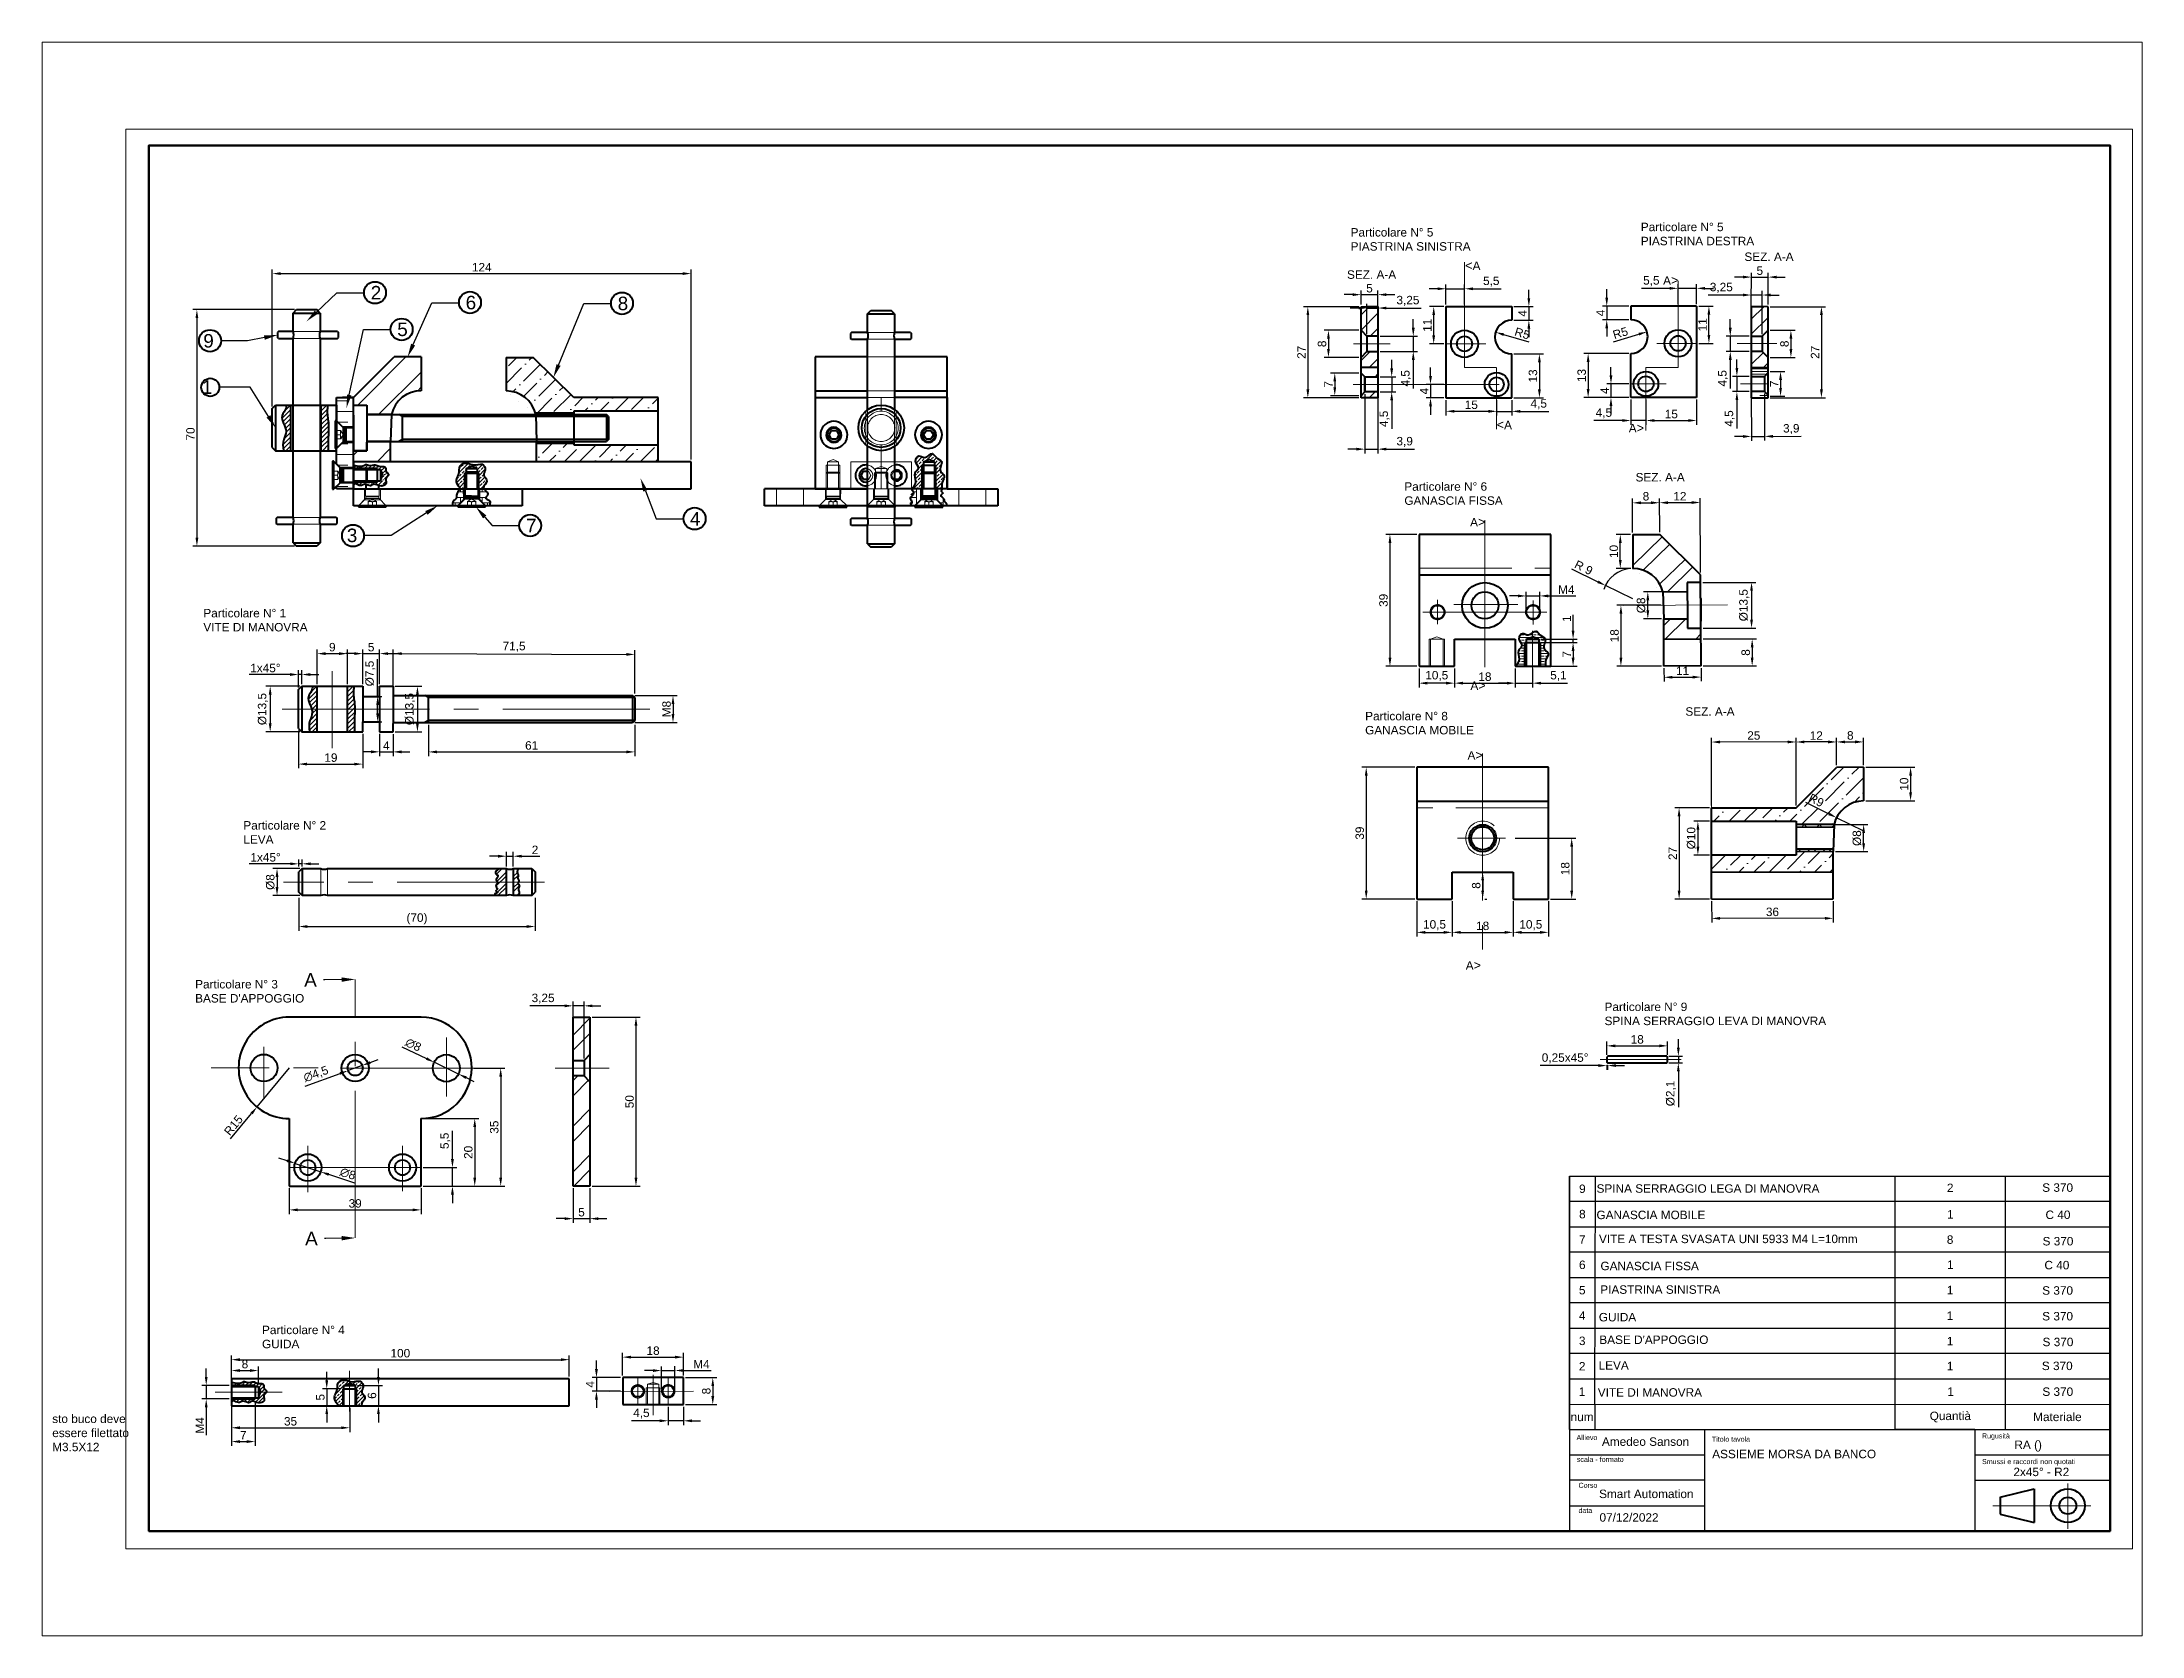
# Paper-space layout 'Layout1' of a CAD drawing. Header units: millimetres. Extents: x 26 to 231, y 20 to 176.
# The model-space entities are those that its viewports show. They can reach past a viewport. Long polylines and large blocks are cut down to what shows.
import ezdxf
from ezdxf import colors
from ezdxf.entities.mleader import LeaderData, LeaderLine
from ezdxf.math import Vec2, Vec3

# ---------------------------------------------------------------- set-up
doc = ezdxf.new("R2010")
doc.units = ezdxf.units.MM
doc.linetypes.add('ACAD_ISO02W100', pattern=[15, 12, -3])
doc.linetypes.add('CENTRO2', pattern=[28.575, 19.05, -3.175, 3.175, -3.175])
for name, color, linetype, lineweight in [('01-Linea grossa', 1, 'Continuous', 40), ('01-Linea sottiile', 8, 'Continuous', 15), ('02-Linea sottile', 8, 'Continuous', 15), ('03-Tratteggio', 2, 'ACAD_ISO02W100', 15), ('04-Linea assi', 4, 'CENTRO2', 15), ('05-Testi', 211, 'Continuous', 40), ('06-Quote', 92, 'Continuous', 15), ('07-Squadratura', 5, 'Continuous', 50), ('08-Foglio', 3, 'Continuous', 15)]:
    doc.layers.add(name, color=color, linetype=linetype, lineweight=lineweight)
doc.layers.add('09-Cartiglio', color=30, linetype='Continuous')
doc.layers.add('MAIN-2', color=7, linetype='Continuous')
doc.styles.get("Standard").update_dxf_attribs({"font": 'arial.ttf'})
doc.dimstyles.new('ISO-25', dxfattribs={"dimtxt": 2.5, "dimasz": 2.5, "dimexe": 1.25, "dimexo": 0.625, "dimtad": 1, "dimtxsty": 'Standard', "dimcen": 2.5, "dimadec": 0, "dimazin": 0, "dimtfac": 1, "dimtmove": 0, "dimatfit": 3, "dimfxl": 1, "dimarcsym": 0})
pattern_1 = [(45, (-352.5548, 49.3745), (-2.245064, 2.245064), [])]
pattern_2 = [(45, (-318.0431, 68.478), (-1.122532, 1.122532), []), (45, (-316.9206, 68.478), (-1.122532, 1.122532), [0.79375, -0.396875])]

psp = doc.layouts.get("Layout1")

msp = doc.modelspace()

# ---------------------------------------------------------------- texts
at = {"layer": '04-Linea assi', "ltscale": 0.25, "char_height": 2.5, "attachment_point": 1}
for s, width, insert in [('{\\H1.08333x;<}A', 21.15779, (472.995, 640.097)), ('A{\\H1.08333x;>}', 9.80805, (531.589, 635.749)), ('{\\H1.08333x;<}A', 21.15779, (482.316, 593.002)), ('A{\\H1.08333x;>}', 9.80805, (521.424, 592.041)), ('A{\\H1.08333x;>}', 9.80805, (474.465, 564.235)), ('A{\\H1.08333x;>}', 9.80805, (474.568, 515.876)), ('SEZ. A-A', 17.96002, (538.194, 508.022)), ('A{\\H1.08333x;>}', 9.80805, (473.702, 495.237)), ('A{\\H1.08333x;>}', 9.80805, (473.173, 433.074))]:
    msp.add_mtext_dynamic_manual_height_columns(s, width=width, gutter_width=12.5, heights=[0], dxfattribs=dict(at, insert=insert))
at = {"layer": '05-Testi', "char_height": 2.5, "attachment_point": 1}
for s, width, heights, insert in [('Particolare N° 5\\PPIASTRINA SINISTRA', 51.66833, [0], (439.109, 649.791)), ('Particolare N° 5\\PPIASTRINA DESTRA', 45.63136, [0], (524.989, 651.386)), ('SEZ. A-A', 17.96002, [0], (555.662, 642.571)), ('SEZ. A-A', 17.96002, [0], (438.034, 637.285)), ('Particolare N° 6\\PGANASCIA FISSA', 65.61048, [0], (455.004, 574.585)), ('SEZ. A-A', 17.96002, [0], (523.438, 577.329)), ('Particolare N° 1\\PVITE DI MANOVRA', 38.0465, [0], (99.534, 537.128)), ('Particolare N° 8\\PGANASCIA MOBILE', 38.84555, [8.507], (443.397, 506.663)), ('Particolare N° 2\\PLEVA', 38.10423, [0], (111.373, 474.332)), ("Particolare N° 3\\PBASE D'APPOGGIO", 37.94357, [0], (97.099, 427.328)), ('Particolare N° 9\\PSPINA SERRAGGIO LEVA DI MANOVRA', 68.03215, [8.097], (514.26, 420.639)), ('Particolare N° 4\\PGUIDA', 66.52324, [0], (116.897, 325.043)), ('sto buco deve essere filettato M3.5X12', 25.00565, [0], (54.8, 298.746))]:
    msp.add_mtext_dynamic_manual_height_columns(s, width=width, gutter_width=12.5, heights=heights, dxfattribs=dict(at, insert=insert))
at = {"layer": '09-Cartiglio', "char_height": 2.5}
for s, width, heights, insert, attachment_point in [('9', 2.5, [0], (507.7, 365.543), 5), ('\\pxql;SPINA SERRAGGIO LEGA DI MANOVRA', 88.80008, [6.677], (556.291, 365.616), 5), ('2', 32.55016, [7.501], (616.558, 365.826), 5), ('S 370', 30.93648, [0], (648.365, 365.887), 5), ('8', 2.5, [0], (507.69, 358.043), 5), ('\\pxql;GANASCIA MOBILE', 88.44187, [6.824], (556.1, 357.807), 5), ('1', 32.55016, [7.501], (616.607, 358.003), 5), ('C 40', 30.93648, [0], (648.464, 357.838), 5), ('7', 2.5, [0], (507.681, 350.543), 5), ('8', 32.55016, [7.501], (616.541, 350.497), 5), ('S 370', 30.93648, [0], (648.464, 350.026), 5), ('6', 2.5, [0], (507.672, 343.043), 5), ('\\pxql;GANASCIA FISSA', 88.57704, [6.549], (557.346, 342.691), 5), ('1', 32.55016, [7.501], (616.607, 343.104), 5), ('C 40', 30.93648, [0], (648.147, 342.953), 5), ('5', 2.5, [0], (507.663, 335.543), 5), ('\\pxql;PIASTRINA SINISTRA', 88.39857, [6.754], (557.198, 335.713), 5), ('1', 32.55016, [7.501], (616.541, 335.598), 5), ('S 370', 30.93648, [0], (648.359, 335.448), 5), ('4', 2.5, [0], (507.653, 328.043), 5), ('\\pxql;GUIDA', 88.66319, [6.96], (556.9, 327.549), 5), ('1', 32.55016, [7.501], (616.474, 327.994), 5), ('S 370', 30.93648, [0], (648.357, 327.835), 5), ('3', 2.5, [0], (507.646, 320.544), 5), ("\\pxql;BASE D'APPOGGIO", 88.68026, [6.864], (557.049, 320.868), 5), ('1', 32.55016, [7.501], (616.54, 320.488), 5), ('S 370', 30.93648, [0], (648.463, 320.216), 5), ('2', 2.5, [0], (507.639, 313.044), 5), ('\\pxql;LEVA', 88.80008, [6.677], (556.9, 313.297), 5), ('1', 32.55016, [7.501], (616.54, 313.11), 5), ('S 370', 30.93648, [0], (648.252, 313.143), 5), ('1', 7.51863, [7.501], (507.605, 305.541), 5), ('\\pxql;VITE DI MANOVRA', 88.6941, [6.71], (556.603, 305.281), 5), ('1', 32.55016, [7.501], (616.673, 305.539), 5), ('S 370', 30.93648, [0], (648.402, 305.507), 5), ('\\pxsm1;num', 7.46026, [7.464], (507.601, 298.043), 5), ('Quantià', 32.66162, [0], (616.613, 298.022), 5), ('Materiale', 30.7669, [7.142], (648.303, 298.045), 5), ('Amedeo Sanson', 34.74192, [3.582], (513.491, 291.998), 1), ('ASSIEME MORSA DA BANCO', 75.02276, [0], (546.124, 288.335), 1), ('RA ()', 34.74192, [3.582], (635.572, 291.071), 1), ('2x45° - R2', 34.74192, [3.582], (635.271, 283.038), 1), ('Smart Automation', 34.74192, [3.582], (512.649, 276.536), 1), ('07/12/2022', 34.74192, [3.582], (512.769, 269.556), 1)]:
    msp.add_mtext_dynamic_manual_height_columns(s, width=width, gutter_width=12.5, heights=heights, dxfattribs=dict(at, insert=insert, attachment_point=attachment_point))
at = {"layer": '09-Cartiglio'}
for s, insert, char_height, width, attachment_point in [('\\pxql;VITE A TESTA SVASATA UNI 5933 M4 L=10mm', (558.683, 350.707), 2.5, 92.1486, 5), ('Allievo', (505.965, 292.707), 1.5, 1.48414, 1), ('Titolo tavola', (546.03, 292.222), 1.5, 14.67747, 1), ('Rugusità', (625.964, 293.194), 1.5, 1.48414, 1), ('scala - formato', (506.071, 286.234), 1.5, 15.63733, 1), ('Smussi e raccordi non quotati', (625.992, 285.59), 1.5, 30.50807, 1), ('Corso', (506.551, 278.564), 1.5, 1.48414, 1), ('data', (506.551, 271.135), 1.5, 1.48414, 1)]:
    msp.add_mtext(s, dxfattribs=dict(at, insert=insert, char_height=char_height, width=width, attachment_point=attachment_point))

# ---------------------------------------------------------------- blocks, each defined once
blk = doc.blocks.new('*D1')
at = {"layer": '06-Quote', "color": 0, "lineweight": -2, "transparency": 16777216}
for p, q in [((107.84, 309.99), (107.84, 316.24)), ((110.34, 314.99), (205.34, 314.99)), ((207.84, 309.99), (207.84, 316.24))]:
    blk.add_line(p, q, dxfattribs=at)
at = {"layer": '06-Quote', "color": 0, "transparency": 16777216}
for points in [[(110.34, 315.41), (110.34, 314.57), (107.84, 314.99)], [(205.34, 315.41), (205.34, 314.57), (207.84, 314.99)]]:
    blk.add_solid(points, dxfattribs=at)
at = {"layer": 'Defpoints', "color": 0, "transparency": 16777216}
for p in [(207.84, 314.99), (107.84, 309.37), (207.84, 309.37)]:
    blk.add_point(p, dxfattribs=at)
at = {"layer": '06-Quote', "color": 0, "transparency": 16777216, "insert": (157.84, 316.89), "char_height": 2.5, "attachment_point": 5}
blk.add_mtext('100', dxfattribs=at)
blk = doc.blocks.new('*D2')
at = {"layer": '06-Quote', "color": 0, "lineweight": -2, "transparency": 16777216}
for p, q in [((223.64, 310.32), (223.64, 316.99)), ((226.14, 315.74), (239.14, 315.74)), ((241.64, 310.32), (241.64, 316.99))]:
    blk.add_line(p, q, dxfattribs=at)
at = {"layer": '06-Quote', "color": 0, "transparency": 16777216}
for points in [[(226.14, 316.16), (226.14, 315.32), (223.64, 315.74)], [(239.14, 316.16), (239.14, 315.32), (241.64, 315.74)]]:
    blk.add_solid(points, dxfattribs=at)
at = {"layer": 'Defpoints', "color": 0, "transparency": 16777216}
for p in [(241.64, 315.74), (223.64, 309.7), (241.64, 309.7)]:
    blk.add_point(p, dxfattribs=at)
at = {"layer": '06-Quote', "color": 0, "transparency": 16777216, "insert": (232.64, 317.64), "char_height": 2.5, "attachment_point": 5}
blk.add_mtext('18', dxfattribs=at)
blk = doc.blocks.new('*D3')
at = {"layer": '06-Quote', "color": 0, "lineweight": -2, "transparency": 16777216}
for p, q in [((242.27, 309.7), (251.56, 309.7)), ((250.31, 307.2), (250.31, 304.2)), ((242.27, 301.7), (251.56, 301.7))]:
    blk.add_line(p, q, dxfattribs=at)
at = {"layer": '06-Quote', "color": 0, "transparency": 16777216}
for points in [[(249.9, 307.2), (250.73, 307.2), (250.31, 309.7)], [(249.9, 304.2), (250.73, 304.2), (250.31, 301.7)]]:
    blk.add_solid(points, dxfattribs=at)
at = {"layer": 'Defpoints', "color": 0, "transparency": 16777216}
for p in [(241.64, 309.7), (241.64, 301.7), (250.31, 301.7)]:
    blk.add_point(p, dxfattribs=at)
at = {"layer": '06-Quote', "color": 0, "transparency": 16777216, "insert": (248.41, 305.7), "char_height": 2.5, "attachment_point": 5, "rotation": 90}
blk.add_mtext('8', dxfattribs=at)
blk = doc.blocks.new('*D4')
at = {"layer": '06-Quote', "color": 0, "lineweight": -2, "transparency": 16777216}
for p, q in [((464.82, 631.84), (462.32, 631.84)), ((467.32, 627.18), (467.32, 633.09)), ((467.32, 631.84), (472.82, 631.84)), ((472.82, 627.18), (472.82, 633.09)), ((475.32, 631.84), (483.64, 631.84))]:
    blk.add_line(p, q, dxfattribs=at)
at = {"layer": '06-Quote', "color": 0, "transparency": 16777216}
for points in [[(464.82, 632.25), (464.82, 631.42), (467.32, 631.84)], [(475.32, 632.25), (475.32, 631.42), (472.82, 631.84)]]:
    blk.add_solid(points, dxfattribs=at)
at = {"layer": 'Defpoints', "color": 0, "transparency": 16777216}
for p in [(472.82, 631.84), (467.32, 626.55), (472.82, 626.55)]:
    blk.add_point(p, dxfattribs=at)
at = {"layer": '06-Quote', "color": 0, "transparency": 16777216, "insert": (480.73, 633.96), "char_height": 2.5, "attachment_point": 5}
blk.add_mtext('5,5', dxfattribs=at)
blk = doc.blocks.new('*D5')
at = {"layer": '06-Quote', "color": 0, "lineweight": -2, "transparency": 16777216}
for p, q in [((467.32, 598.93), (467.32, 594.35)), ((482.32, 598.93), (482.32, 594.35)), ((469.82, 595.6), (479.82, 595.6))]:
    blk.add_line(p, q, dxfattribs=at)
at = {"layer": '06-Quote', "color": 0, "transparency": 16777216}
for points in [[(469.82, 596.01), (469.82, 595.18), (467.32, 595.6)], [(479.82, 596.01), (479.82, 595.18), (482.32, 595.6)]]:
    blk.add_solid(points, dxfattribs=at)
at = {"layer": 'Defpoints', "color": 0, "transparency": 16777216}
for p in [(467.32, 599.55), (482.32, 599.55), (482.32, 595.6)]:
    blk.add_point(p, dxfattribs=at)
at = {"layer": '06-Quote', "color": 0, "transparency": 16777216, "insert": (474.82, 597.5), "char_height": 2.5, "attachment_point": 5}
blk.add_mtext('15', dxfattribs=at)
blk = doc.blocks.new('*D6')
at = {"layer": '06-Quote', "color": 0, "lineweight": -2, "transparency": 16777216}
for p, q in [((466.69, 626.55), (462.44, 626.55)), ((463.69, 618.05), (463.69, 624.05)), ((466.69, 615.55), (462.44, 615.55))]:
    blk.add_line(p, q, dxfattribs=at)
at = {"layer": '06-Quote', "color": 0, "transparency": 16777216}
for points in [[(463.28, 624.05), (464.11, 624.05), (463.69, 626.55)], [(463.28, 618.05), (464.11, 618.05), (463.69, 615.55)]]:
    blk.add_solid(points, dxfattribs=at)
at = {"layer": 'Defpoints', "color": 0, "transparency": 16777216}
for p in [(463.69, 626.55), (467.32, 626.55), (467.32, 615.55)]:
    blk.add_point(p, dxfattribs=at)
at = {"layer": '06-Quote', "color": 0, "transparency": 16777216, "insert": (461.81, 621.05), "char_height": 2.5, "attachment_point": 5, "rotation": 90}
blk.add_mtext('11', dxfattribs=at)
blk = doc.blocks.new('*D7')
at = {"layer": '06-Quote', "color": 0, "lineweight": -2, "transparency": 16777216}
blk.add_line((491.9, 616.04), (484.42, 618.26), dxfattribs=at)
at = {"layer": '06-Quote', "color": 0, "transparency": 16777216}
blk.add_solid([(484.54, 618.66), (484.3, 617.86), (482.02, 618.98)], dxfattribs=at)
at = {"layer": 'Defpoints', "color": 0, "transparency": 16777216}
for p in [(482.02, 618.98), (486.82, 617.55)]:
    blk.add_point(p, dxfattribs=at)
at = {"layer": '06-Quote', "color": 0, "transparency": 16777216, "insert": (489.9, 618.62), "char_height": 2.5, "attachment_point": 5, "rotation": 343.45026}
blk.add_mtext('R5', dxfattribs=at)
blk = doc.blocks.new('*D10')
at = {"layer": '06-Quote', "color": 0, "lineweight": -2, "transparency": 16777216}
for p, q in [((533.52, 631.97), (525.2, 631.97)), ((536.02, 627.31), (536.02, 633.22)), ((541.52, 631.97), (536.02, 631.97)), ((541.52, 627.31), (541.52, 633.22)), ((544.02, 631.97), (546.52, 631.97))]:
    blk.add_line(p, q, dxfattribs=at)
at = {"layer": '06-Quote', "color": 0, "transparency": 16777216}
for points in [[(533.52, 632.39), (533.52, 631.55), (536.02, 631.97)], [(544.02, 632.39), (544.02, 631.55), (541.52, 631.97)]]:
    blk.add_solid(points, dxfattribs=at)
at = {"layer": 'Defpoints', "color": 0, "transparency": 16777216}
for p in [(536.02, 631.97), (536.02, 626.68), (541.52, 626.68)]:
    blk.add_point(p, dxfattribs=at)
at = {"layer": '06-Quote', "color": 0, "transparency": 16777216, "insert": (528.11, 634.09), "char_height": 2.5, "attachment_point": 5}
blk.add_mtext('5,5', dxfattribs=at)
blk = doc.blocks.new('*D8')
at = {"layer": '06-Quote', "color": 0, "lineweight": -2, "transparency": 16777216}
for p, q in [((542.15, 626.68), (546.4, 626.68)), ((545.15, 618.18), (545.15, 624.18)), ((542.15, 615.68), (546.4, 615.68))]:
    blk.add_line(p, q, dxfattribs=at)
at = {"layer": '06-Quote', "color": 0, "transparency": 16777216}
for points in [[(544.73, 624.18), (545.56, 624.18), (545.15, 626.68)], [(544.73, 618.18), (545.56, 618.18), (545.15, 615.68)]]:
    blk.add_solid(points, dxfattribs=at)
at = {"layer": 'Defpoints', "color": 0, "transparency": 16777216}
for p in [(541.52, 626.68), (545.15, 626.68), (541.52, 615.68)]:
    blk.add_point(p, dxfattribs=at)
at = {"layer": '06-Quote', "color": 0, "transparency": 16777216, "insert": (543.27, 621.18), "char_height": 2.5, "attachment_point": 5, "rotation": 90}
blk.add_mtext('11', dxfattribs=at)
blk = doc.blocks.new('*D9')
at = {"layer": '06-Quote', "color": 0, "lineweight": -2, "transparency": 16777216}
blk.add_line((516.94, 616.17), (524.42, 618.4), dxfattribs=at)
at = {"layer": '06-Quote', "color": 0, "transparency": 16777216}
blk.add_solid([(524.3, 618.8), (524.54, 618), (526.82, 619.11)], dxfattribs=at)
at = {"layer": 'Defpoints', "color": 0, "transparency": 16777216}
for p in [(522.02, 617.68), (526.82, 619.11)]:
    blk.add_point(p, dxfattribs=at)
at = {"layer": '06-Quote', "color": 0, "transparency": 16777216, "insert": (518.94, 618.75), "char_height": 2.5, "attachment_point": 5, "rotation": 16.54974}
blk.add_mtext('R5', dxfattribs=at)
blk = doc.blocks.new('*D11')
at = {"layer": '06-Quote', "color": 0, "lineweight": -2, "transparency": 16777216}
for p, q in [((514.91, 629.18), (514.91, 631.68)), ((521.4, 626.68), (513.66, 626.68)), ((521.4, 622.68), (513.66, 622.68)), ((514.91, 626.68), (514.91, 622.68)), ((514.91, 620.18), (514.91, 617.68))]:
    blk.add_line(p, q, dxfattribs=at)
at = {"layer": '06-Quote', "color": 0, "transparency": 16777216}
for points in [[(514.5, 629.18), (515.33, 629.18), (514.91, 626.68)], [(514.5, 620.18), (515.33, 620.18), (514.91, 622.68)]]:
    blk.add_solid(points, dxfattribs=at)
at = {"layer": 'Defpoints', "color": 0, "transparency": 16777216}
for p in [(514.91, 622.68), (522.02, 626.68), (522.02, 622.68)]:
    blk.add_point(p, dxfattribs=at)
at = {"layer": '06-Quote', "color": 0, "transparency": 16777216, "insert": (513.04, 624.68), "char_height": 2.5, "attachment_point": 5, "rotation": 90}
blk.add_mtext('4', dxfattribs=at)
blk = doc.blocks.new('*D12')
at = {"layer": '06-Quote', "color": 0, "lineweight": -2, "transparency": 16777216}
for p, q in [((491.86, 629.05), (491.86, 631.55)), ((487.44, 626.55), (493.11, 626.55)), ((487.44, 622.55), (493.11, 622.55)), ((491.86, 626.55), (491.86, 622.55)), ((491.86, 620.05), (491.86, 617.55))]:
    blk.add_line(p, q, dxfattribs=at)
at = {"layer": '06-Quote', "color": 0, "transparency": 16777216}
for points in [[(491.44, 629.05), (492.27, 629.05), (491.86, 626.55)], [(491.44, 620.05), (492.27, 620.05), (491.86, 622.55)]]:
    blk.add_solid(points, dxfattribs=at)
at = {"layer": 'Defpoints', "color": 0, "transparency": 16777216}
for p in [(486.82, 626.55), (486.82, 622.55), (491.86, 622.55)]:
    blk.add_point(p, dxfattribs=at)
at = {"layer": '06-Quote', "color": 0, "transparency": 16777216, "insert": (489.98, 624.55), "char_height": 2.5, "attachment_point": 5, "rotation": 90}
blk.add_mtext('4', dxfattribs=at)
blk = doc.blocks.new('*D13')
at = {"layer": '06-Quote', "color": 0, "lineweight": -2, "transparency": 16777216}
for p, q in [((466.69, 603.56), (461.5, 603.56)), ((462.75, 606.06), (462.75, 608.56)), ((462.75, 603.56), (462.75, 599.55)), ((466.69, 599.55), (461.5, 599.55)), ((462.75, 597.05), (462.75, 594.55))]:
    blk.add_line(p, q, dxfattribs=at)
at = {"layer": '06-Quote', "color": 0, "transparency": 16777216}
for points in [[(462.33, 606.06), (463.17, 606.06), (462.75, 603.56)], [(462.33, 597.05), (463.17, 597.05), (462.75, 599.55)]]:
    blk.add_solid(points, dxfattribs=at)
at = {"layer": 'Defpoints', "color": 0, "transparency": 16777216}
for p in [(467.32, 603.56), (462.75, 599.55), (467.32, 599.55)]:
    blk.add_point(p, dxfattribs=at)
at = {"layer": '06-Quote', "color": 0, "transparency": 16777216, "insert": (460.88, 601.55), "char_height": 2.5, "attachment_point": 5, "rotation": 90}
blk.add_mtext('4', dxfattribs=at)
blk = doc.blocks.new('*D14')
at = {"layer": '06-Quote', "color": 0, "lineweight": -2, "transparency": 16777216}
for p, q in [((441.57, 626.54), (425.19, 626.54)), ((426.44, 624.04), (426.44, 602.04)), ((441.57, 599.54), (425.19, 599.54))]:
    blk.add_line(p, q, dxfattribs=at)
at = {"layer": '06-Quote', "color": 0, "transparency": 16777216}
for points in [[(426.03, 624.04), (426.86, 624.04), (426.44, 626.54)], [(426.03, 602.04), (426.86, 602.04), (426.44, 599.54)]]:
    blk.add_solid(points, dxfattribs=at)
at = {"layer": 'Defpoints', "color": 0, "transparency": 16777216}
for p in [(442.19, 626.54), (426.44, 599.54), (442.19, 599.54)]:
    blk.add_point(p, dxfattribs=at)
at = {"layer": '06-Quote', "color": 0, "transparency": 16777216, "insert": (424.56, 613.04), "char_height": 2.5, "attachment_point": 5, "rotation": 90}
blk.add_mtext('27', dxfattribs=at)
blk = doc.blocks.new('*D15')
at = {"layer": '06-Quote', "color": 0, "lineweight": -2, "transparency": 16777216}
for p, q in [((441.57, 619.55), (431.29, 619.55)), ((432.54, 617.05), (432.54, 614.05)), ((441.57, 611.55), (431.29, 611.55))]:
    blk.add_line(p, q, dxfattribs=at)
at = {"layer": '06-Quote', "color": 0, "transparency": 16777216}
for points in [[(432.12, 617.05), (432.96, 617.05), (432.54, 619.55)], [(432.12, 614.05), (432.96, 614.05), (432.54, 611.55)]]:
    blk.add_solid(points, dxfattribs=at)
at = {"layer": 'Defpoints', "color": 0, "transparency": 16777216}
for p in [(442.19, 619.55), (432.54, 611.55), (442.19, 611.55)]:
    blk.add_point(p, dxfattribs=at)
at = {"layer": '06-Quote', "color": 0, "transparency": 16777216, "insert": (430.64, 615.55), "char_height": 2.5, "attachment_point": 5, "rotation": 90}
blk.add_mtext('8', dxfattribs=at)
blk = doc.blocks.new('*D16')
at = {"layer": '06-Quote', "color": 0, "lineweight": -2, "transparency": 16777216}
for p, q in [((457.65, 620.3), (457.65, 622.8)), ((447.82, 617.8), (458.9, 617.8)), ((457.65, 617.8), (457.65, 613.3)), ((447.82, 613.3), (458.9, 613.3)), ((457.65, 610.8), (457.65, 602.38))]:
    blk.add_line(p, q, dxfattribs=at)
at = {"layer": '06-Quote', "color": 0, "transparency": 16777216}
for points in [[(457.23, 620.3), (458.07, 620.3), (457.65, 617.8)], [(457.23, 610.8), (458.07, 610.8), (457.65, 613.3)]]:
    blk.add_solid(points, dxfattribs=at)
at = {"layer": 'Defpoints', "color": 0, "transparency": 16777216}
for p in [(447.19, 617.8), (447.19, 613.3), (457.65, 613.3)]:
    blk.add_point(p, dxfattribs=at)
at = {"layer": '06-Quote', "color": 0, "transparency": 16777216, "insert": (455.53, 605.34), "char_height": 2.5, "attachment_point": 5, "rotation": 90}
blk.add_mtext('4,5', dxfattribs=at)
blk = doc.blocks.new('*D17')
at = {"layer": '06-Quote', "color": 0, "lineweight": -2, "transparency": 16777216}
for p, q in [((451.26, 608.32), (451.26, 610.82)), ((447.82, 605.82), (452.51, 605.82)), ((451.26, 605.82), (451.26, 601.31)), ((447.82, 601.31), (452.51, 601.31)), ((451.26, 598.81), (451.26, 590.39))]:
    blk.add_line(p, q, dxfattribs=at)
at = {"layer": '06-Quote', "color": 0, "transparency": 16777216}
for points in [[(450.84, 608.32), (451.68, 608.32), (451.26, 605.82)], [(450.84, 598.81), (451.68, 598.81), (451.26, 601.31)]]:
    blk.add_solid(points, dxfattribs=at)
at = {"layer": 'Defpoints', "color": 0, "transparency": 16777216}
for p in [(447.19, 605.82), (447.19, 601.31), (451.26, 601.31)]:
    blk.add_point(p, dxfattribs=at)
at = {"layer": '06-Quote', "color": 0, "transparency": 16777216, "insert": (449.14, 593.35), "char_height": 2.5, "attachment_point": 5, "rotation": 90}
blk.add_mtext('4,5', dxfattribs=at)
blk = doc.blocks.new('*D18')
at = {"layer": '06-Quote', "color": 0, "lineweight": -2, "transparency": 16777216}
for p, q in [((487.44, 612.55), (496.23, 612.55)), ((494.98, 610.05), (494.98, 602.05)), ((487.44, 599.55), (496.23, 599.55))]:
    blk.add_line(p, q, dxfattribs=at)
at = {"layer": '06-Quote', "color": 0, "transparency": 16777216}
for points in [[(494.56, 610.05), (495.4, 610.05), (494.98, 612.55)], [(494.56, 602.05), (495.4, 602.05), (494.98, 599.55)]]:
    blk.add_solid(points, dxfattribs=at)
at = {"layer": 'Defpoints', "color": 0, "transparency": 16777216}
for p in [(486.82, 612.55), (486.82, 599.55), (494.98, 599.55)]:
    blk.add_point(p, dxfattribs=at)
at = {"layer": '06-Quote', "color": 0, "transparency": 16777216, "insert": (493.08, 606.05), "char_height": 2.5, "attachment_point": 5, "rotation": 90}
blk.add_mtext('13', dxfattribs=at)
blk = doc.blocks.new('*D20')
at = {"layer": '06-Quote', "color": 0, "lineweight": -2, "transparency": 16777216}
for p, q in [((563.32, 626.54), (579.7, 626.54)), ((578.45, 624.04), (578.45, 602.04)), ((563.32, 599.54), (579.7, 599.54))]:
    blk.add_line(p, q, dxfattribs=at)
at = {"layer": '06-Quote', "color": 0, "transparency": 16777216}
for points in [[(578.03, 624.04), (578.87, 624.04), (578.45, 626.54)], [(578.03, 602.04), (578.87, 602.04), (578.45, 599.54)]]:
    blk.add_solid(points, dxfattribs=at)
at = {"layer": 'Defpoints', "color": 0, "transparency": 16777216}
for p in [(562.7, 626.54), (562.7, 599.54), (578.45, 599.54)]:
    blk.add_point(p, dxfattribs=at)
at = {"layer": '06-Quote', "color": 0, "transparency": 16777216, "insert": (576.57, 613.04), "char_height": 2.5, "attachment_point": 5, "rotation": 90}
blk.add_mtext('27', dxfattribs=at)
blk = doc.blocks.new('*D21')
at = {"layer": '06-Quote', "color": 0, "lineweight": -2, "transparency": 16777216}
for p, q in [((521.4, 603.69), (514.91, 603.69)), ((516.16, 606.19), (516.16, 608.69)), ((516.16, 603.69), (516.16, 599.68)), ((521.4, 599.68), (514.91, 599.68)), ((516.16, 597.18), (516.16, 594.68))]:
    blk.add_line(p, q, dxfattribs=at)
at = {"layer": '06-Quote', "color": 0, "transparency": 16777216}
for points in [[(515.74, 606.19), (516.58, 606.19), (516.16, 603.69)], [(515.74, 597.18), (516.58, 597.18), (516.16, 599.68)]]:
    blk.add_solid(points, dxfattribs=at)
at = {"layer": 'Defpoints', "color": 0, "transparency": 16777216}
for p in [(522.02, 603.69), (516.16, 599.68), (522.02, 599.68)]:
    blk.add_point(p, dxfattribs=at)
at = {"layer": '06-Quote', "color": 0, "transparency": 16777216, "insert": (514.29, 601.69), "char_height": 2.5, "attachment_point": 5, "rotation": 90}
blk.add_mtext('4', dxfattribs=at)
blk = doc.blocks.new('*D22')
at = {"layer": '06-Quote', "color": 0, "lineweight": -2, "transparency": 16777216}
for p, q in [((521.4, 612.68), (508.15, 612.68)), ((509.4, 610.18), (509.4, 602.18)), ((521.4, 599.68), (508.15, 599.68))]:
    blk.add_line(p, q, dxfattribs=at)
at = {"layer": '06-Quote', "color": 0, "transparency": 16777216}
for points in [[(508.98, 610.18), (509.82, 610.18), (509.4, 612.68)], [(508.98, 602.18), (509.82, 602.18), (509.4, 599.68)]]:
    blk.add_solid(points, dxfattribs=at)
at = {"layer": 'Defpoints', "color": 0, "transparency": 16777216}
for p in [(522.02, 612.68), (509.4, 599.68), (522.02, 599.68)]:
    blk.add_point(p, dxfattribs=at)
at = {"layer": '06-Quote', "color": 0, "transparency": 16777216, "insert": (507.5, 606.18), "char_height": 2.5, "attachment_point": 5, "rotation": 90}
blk.add_mtext('13', dxfattribs=at)
blk = doc.blocks.new('*D23')
at = {"layer": '06-Quote', "color": 0, "lineweight": -2, "transparency": 16777216}
for p, q in [((482.32, 598.84), (482.32, 594.32)), ((486.82, 598.84), (486.82, 594.32)), ((479.82, 595.57), (477.32, 595.57)), ((482.32, 595.57), (486.82, 595.57)), ((489.32, 595.57), (497.74, 595.57))]:
    blk.add_line(p, q, dxfattribs=at)
at = {"layer": '06-Quote', "color": 0, "transparency": 16777216}
for points in [[(479.82, 595.99), (479.82, 595.15), (482.32, 595.57)], [(489.32, 595.99), (489.32, 595.15), (486.82, 595.57)]]:
    blk.add_solid(points, dxfattribs=at)
at = {"layer": 'Defpoints', "color": 0, "transparency": 16777216}
for p in [(482.32, 599.46), (486.82, 599.46), (486.82, 595.57)]:
    blk.add_point(p, dxfattribs=at)
at = {"layer": '06-Quote', "color": 0, "transparency": 16777216, "insert": (494.78, 597.69), "char_height": 2.5, "attachment_point": 5}
blk.add_mtext('4,5', dxfattribs=at)
blk = doc.blocks.new('*D24')
at = {"layer": '06-Quote', "color": 0, "lineweight": -2, "transparency": 16777216}
for p, q in [((526.52, 599.06), (526.52, 591.61)), ((541.52, 599.06), (541.52, 591.61)), ((529.02, 592.86), (539.02, 592.86))]:
    blk.add_line(p, q, dxfattribs=at)
at = {"layer": '06-Quote', "color": 0, "transparency": 16777216}
for points in [[(529.02, 593.28), (529.02, 592.45), (526.52, 592.86)], [(539.02, 593.28), (539.02, 592.45), (541.52, 592.86)]]:
    blk.add_solid(points, dxfattribs=at)
at = {"layer": 'Defpoints', "color": 0, "transparency": 16777216}
for p in [(526.52, 599.68), (541.52, 599.68), (541.52, 592.86)]:
    blk.add_point(p, dxfattribs=at)
at = {"layer": '06-Quote', "color": 0, "transparency": 16777216, "insert": (534.02, 594.76), "char_height": 2.5, "attachment_point": 5}
blk.add_mtext('15', dxfattribs=at)
blk = doc.blocks.new('*D25')
at = {"layer": '06-Quote', "color": 0, "lineweight": -2, "transparency": 16777216}
for p, q in [((522.02, 599.06), (522.02, 591.61)), ((526.52, 599.06), (526.52, 591.61)), ((519.52, 592.86), (511.1, 592.86)), ((526.52, 592.86), (522.02, 592.86)), ((529.02, 592.86), (531.52, 592.86))]:
    blk.add_line(p, q, dxfattribs=at)
at = {"layer": '06-Quote', "color": 0, "transparency": 16777216}
for points in [[(519.52, 593.28), (519.52, 592.45), (522.02, 592.86)], [(529.02, 593.28), (529.02, 592.45), (526.52, 592.86)]]:
    blk.add_solid(points, dxfattribs=at)
at = {"layer": 'Defpoints', "color": 0, "transparency": 16777216}
for p in [(522.02, 599.68), (526.52, 599.68), (522.02, 592.86)]:
    blk.add_point(p, dxfattribs=at)
at = {"layer": '06-Quote', "color": 0, "transparency": 16777216, "insert": (514.06, 594.98), "char_height": 2.5, "attachment_point": 5}
blk.add_mtext('4,5', dxfattribs=at)
blk = doc.blocks.new('*D26')
at = {"layer": '06-Quote', "color": 0, "lineweight": -2, "transparency": 16777216}
for p, q in [((237.14, 301.07), (237.14, 295.66)), ((241.64, 301.07), (241.64, 295.66)), ((234.64, 296.91), (226.22, 296.91)), ((241.64, 296.91), (237.14, 296.91)), ((244.14, 296.91), (246.64, 296.91))]:
    blk.add_line(p, q, dxfattribs=at)
at = {"layer": '06-Quote', "color": 0, "transparency": 16777216}
for points in [[(234.64, 297.32), (234.64, 296.49), (237.14, 296.91)], [(244.14, 297.32), (244.14, 296.49), (241.64, 296.91)]]:
    blk.add_solid(points, dxfattribs=at)
at = {"layer": 'Defpoints', "color": 0, "transparency": 16777216}
for p in [(237.14, 301.7), (241.64, 301.7), (237.14, 296.91)]:
    blk.add_point(p, dxfattribs=at)
at = {"layer": '06-Quote', "color": 0, "transparency": 16777216, "insert": (229.18, 299.03), "char_height": 2.5, "attachment_point": 5}
blk.add_mtext('4,5', dxfattribs=at)
blk = doc.blocks.new('*D27')
at = {"layer": '06-Quote', "color": 0, "lineweight": -2, "transparency": 16777216}
for p, q in [((215.88, 312.2), (215.88, 314.7)), ((223.02, 309.7), (214.63, 309.7)), ((223.02, 305.7), (214.63, 305.7)), ((215.88, 309.7), (215.88, 305.7)), ((215.88, 303.2), (215.88, 300.7))]:
    blk.add_line(p, q, dxfattribs=at)
at = {"layer": '06-Quote', "color": 0, "transparency": 16777216}
for points in [[(215.46, 312.2), (216.3, 312.2), (215.88, 309.7)], [(215.46, 303.2), (216.3, 303.2), (215.88, 305.7)]]:
    blk.add_solid(points, dxfattribs=at)
at = {"layer": 'Defpoints', "color": 0, "transparency": 16777216}
for p in [(215.88, 305.7), (223.64, 309.7), (223.64, 305.7)]:
    blk.add_point(p, dxfattribs=at)
at = {"layer": '06-Quote', "color": 0, "transparency": 16777216, "insert": (214, 307.7), "char_height": 2.5, "attachment_point": 5, "rotation": 90}
blk.add_mtext('4', dxfattribs=at)
blk = doc.blocks.new('*D28')
at = {"layer": '06-Quote', "color": 0, "lineweight": -2, "transparency": 16777216}
for p, q in [((570.94, 490.85), (570.93, 499)), ((580.43, 497.76), (573.43, 497.75)), ((582.94, 490.86), (582.93, 499.01))]:
    blk.add_line(p, q, dxfattribs=at)
at = {"layer": '06-Quote', "color": 0, "transparency": 16777216}
for points in [[(573.43, 498.17), (573.43, 497.34), (570.93, 497.75)], [(580.43, 498.18), (580.43, 497.34), (582.93, 497.76)]]:
    blk.add_solid(points, dxfattribs=at)
at = {"layer": 'Defpoints', "color": 0, "transparency": 16777216}
for p in [(570.93, 497.75), (570.94, 490.23), (582.94, 490.24)]:
    blk.add_point(p, dxfattribs=at)
at = {"layer": '06-Quote', "color": 0, "transparency": 16777216, "insert": (576.93, 499.64), "char_height": 2.5, "attachment_point": 5, "rotation": 0.06177}
blk.add_mtext('12', dxfattribs=at)
blk = doc.blocks.new('*D30')
at = {"layer": '06-Quote', "color": 0, "lineweight": -2, "transparency": 16777216}
for p, q in [((582.94, 490.86), (582.93, 499.01)), ((585.43, 497.77), (588.43, 497.77)), ((590.94, 490.87), (590.93, 499.02))]:
    blk.add_line(p, q, dxfattribs=at)
at = {"layer": '06-Quote', "color": 0, "transparency": 16777216}
for points in [[(585.43, 498.18), (585.43, 497.35), (582.93, 497.76)], [(588.43, 498.19), (588.43, 497.35), (590.93, 497.77)]]:
    blk.add_solid(points, dxfattribs=at)
at = {"layer": 'Defpoints', "color": 0, "transparency": 16777216}
for p in [(590.93, 497.77), (582.94, 490.24), (590.94, 490.25)]:
    blk.add_point(p, dxfattribs=at)
at = {"layer": '06-Quote', "color": 0, "transparency": 16777216, "insert": (587, 499.67), "char_height": 2.5, "attachment_point": 5, "rotation": 0.06177}
blk.add_mtext('8', dxfattribs=at)
blk = doc.blocks.new('*D31')
at = {"layer": '06-Quote', "color": 0, "lineweight": -2, "transparency": 16777216}
for p, q in [((545.96, 450.66), (545.97, 444.31)), ((581.96, 450.68), (581.97, 444.33)), ((579.47, 445.58), (548.47, 445.56))]:
    blk.add_line(p, q, dxfattribs=at)
at = {"layer": '06-Quote', "color": 0, "transparency": 16777216}
for points in [[(548.46, 445.98), (548.47, 445.14), (545.97, 445.56)], [(579.46, 445.99), (579.47, 445.16), (581.97, 445.58)]]:
    blk.add_solid(points, dxfattribs=at)
at = {"layer": 'Defpoints', "color": 0, "transparency": 16777216}
for p in [(545.96, 451.29), (581.96, 451.31), (545.97, 445.56)]:
    blk.add_point(p, dxfattribs=at)
at = {"layer": '06-Quote', "color": 0, "transparency": 16777216, "insert": (563.96, 447.47), "char_height": 2.5, "attachment_point": 5, "rotation": 0.03089}
blk.add_mtext('36', dxfattribs=at)
blk = doc.blocks.new('*D32')
at = {"layer": '06-Quote', "color": 0, "lineweight": -2, "transparency": 16777216}
for p, q in [((545.95, 478.91), (545.94, 498.99)), ((568.44, 497.75), (548.44, 497.74)), ((570.95, 478.92), (570.94, 499))]:
    blk.add_line(p, q, dxfattribs=at)
at = {"layer": '06-Quote', "color": 0, "transparency": 16777216}
for points in [[(548.44, 498.16), (548.44, 497.32), (545.94, 497.74)], [(568.44, 498.17), (568.44, 497.33), (570.94, 497.75)]]:
    blk.add_solid(points, dxfattribs=at)
at = {"layer": 'Defpoints', "color": 0, "transparency": 16777216}
for p in [(545.94, 497.74), (545.95, 478.28), (570.95, 478.29)]:
    blk.add_point(p, dxfattribs=at)
at = {"layer": '06-Quote', "color": 0, "transparency": 16777216, "insert": (558.44, 499.65), "char_height": 2.5, "attachment_point": 5, "rotation": 0.03089}
blk.add_mtext('25', dxfattribs=at)
blk = doc.blocks.new('*D33')
at = {"layer": '06-Quote', "color": 0, "lineweight": -2, "transparency": 16777216}
for p, q in [((458.69, 450.65), (458.69, 440.17)), ((469.19, 450.65), (469.19, 440.17)), ((461.19, 441.42), (466.69, 441.42))]:
    blk.add_line(p, q, dxfattribs=at)
at = {"layer": '06-Quote', "color": 0, "transparency": 16777216}
for points in [[(461.19, 441.84), (461.19, 441.01), (458.69, 441.42)], [(466.69, 441.84), (466.69, 441.01), (469.19, 441.42)]]:
    blk.add_solid(points, dxfattribs=at)
at = {"layer": 'Defpoints', "color": 0, "transparency": 16777216}
for p in [(458.69, 451.28), (469.19, 451.28), (469.19, 441.42)]:
    blk.add_point(p, dxfattribs=at)
at = {"layer": '06-Quote', "color": 0, "transparency": 16777216, "insert": (463.94, 443.55), "char_height": 2.5, "attachment_point": 5}
blk.add_mtext('10,5', dxfattribs=at)
blk = doc.blocks.new('*D34')
at = {"layer": '06-Quote', "color": 0, "lineweight": -2, "transparency": 16777216}
for p, q in [((469.19, 450.65), (469.19, 440.17)), ((487.19, 450.65), (487.19, 440.17)), ((471.69, 441.42), (484.69, 441.42))]:
    blk.add_line(p, q, dxfattribs=at)
at = {"layer": '06-Quote', "color": 0, "transparency": 16777216}
for points in [[(471.69, 441.84), (471.69, 441.01), (469.19, 441.42)], [(484.69, 441.84), (484.69, 441.01), (487.19, 441.42)]]:
    blk.add_solid(points, dxfattribs=at)
at = {"layer": 'Defpoints', "color": 0, "transparency": 16777216}
for p in [(469.19, 451.28), (487.19, 451.28), (487.19, 441.42)]:
    blk.add_point(p, dxfattribs=at)
at = {"layer": '06-Quote', "color": 0, "transparency": 16777216, "insert": (478.19, 443.33), "char_height": 2.5, "attachment_point": 5}
blk.add_mtext('18', dxfattribs=at)
blk = doc.blocks.new('*D35')
at = {"layer": '06-Quote', "color": 0, "lineweight": -2, "transparency": 16777216}
for p, q in [((458.06, 490.28), (442.47, 490.28)), ((443.72, 487.78), (443.72, 453.78)), ((458.06, 451.28), (442.47, 451.28))]:
    blk.add_line(p, q, dxfattribs=at)
at = {"layer": '06-Quote', "color": 0, "transparency": 16777216}
for points in [[(443.3, 487.78), (444.14, 487.78), (443.72, 490.28)], [(443.3, 453.78), (444.14, 453.78), (443.72, 451.28)]]:
    blk.add_solid(points, dxfattribs=at)
at = {"layer": 'Defpoints', "color": 0, "transparency": 16777216}
for p in [(458.69, 490.28), (443.72, 451.28), (458.69, 451.28)]:
    blk.add_point(p, dxfattribs=at)
at = {"layer": '06-Quote', "color": 0, "transparency": 16777216, "insert": (441.82, 470.78), "char_height": 2.5, "attachment_point": 5, "rotation": 90}
blk.add_mtext('39', dxfattribs=at)
blk = doc.blocks.new('*D37')
at = {"layer": '06-Quote', "color": 0, "lineweight": -2, "transparency": 16777216}
for p, q in [((487.19, 450.65), (487.19, 440.17)), ((497.69, 450.65), (497.69, 440.17)), ((489.69, 441.42), (495.19, 441.42))]:
    blk.add_line(p, q, dxfattribs=at)
at = {"layer": '06-Quote', "color": 0, "transparency": 16777216}
for points in [[(489.69, 441.84), (489.69, 441.01), (487.19, 441.42)], [(495.19, 441.84), (495.19, 441.01), (497.69, 441.42)]]:
    blk.add_solid(points, dxfattribs=at)
at = {"layer": 'Defpoints', "color": 0, "transparency": 16777216}
for p in [(487.19, 451.28), (497.69, 451.28), (497.69, 441.42)]:
    blk.add_point(p, dxfattribs=at)
at = {"layer": '06-Quote', "color": 0, "transparency": 16777216, "insert": (492.44, 443.55), "char_height": 2.5, "attachment_point": 5}
blk.add_mtext('10,5', dxfattribs=at)
blk = doc.blocks.new('*D38')
at = {"layer": '06-Quote', "color": 0, "lineweight": -2, "transparency": 16777216}
for p, q in [((487.81, 469.28), (505.79, 469.28)), ((504.54, 466.78), (504.54, 453.78)), ((498.31, 451.28), (505.79, 451.28))]:
    blk.add_line(p, q, dxfattribs=at)
at = {"layer": '06-Quote', "color": 0, "transparency": 16777216}
for points in [[(504.12, 466.78), (504.95, 466.78), (504.54, 469.28)], [(504.12, 453.78), (504.95, 453.78), (504.54, 451.28)]]:
    blk.add_solid(points, dxfattribs=at)
at = {"layer": 'Defpoints', "color": 0, "transparency": 16777216}
for p in [(487.19, 469.28), (497.69, 451.28), (504.54, 451.28)]:
    blk.add_point(p, dxfattribs=at)
at = {"layer": '06-Quote', "color": 0, "transparency": 16777216, "insert": (502.63, 460.28), "char_height": 2.5, "attachment_point": 5, "rotation": 90}
blk.add_mtext('18', dxfattribs=at)
blk = doc.blocks.new('*D39')
at = {"layer": '06-Quote', "color": 0, "lineweight": -2, "transparency": 16777216}
for p, q in [((478.19, 456.78), (478.19, 453.78)), ((478.81, 459.28), (479.44, 459.28)), ((478.81, 451.28), (479.44, 451.28))]:
    blk.add_line(p, q, dxfattribs=at)
at = {"layer": '06-Quote', "color": 0, "transparency": 16777216}
for points in [[(477.77, 456.78), (478.6, 456.78), (478.19, 459.28)], [(477.77, 453.78), (478.6, 453.78), (478.19, 451.28)]]:
    blk.add_solid(points, dxfattribs=at)
at = {"layer": 'Defpoints', "color": 0, "transparency": 16777216}
for p in [(478.19, 459.28), (478.19, 451.28), (478.19, 451.28)]:
    blk.add_point(p, dxfattribs=at)
at = {"layer": '06-Quote', "color": 0, "transparency": 16777216, "insert": (476.28, 455.28), "char_height": 2.5, "attachment_point": 5, "rotation": 90}
blk.add_mtext('8', dxfattribs=at)
blk = doc.blocks.new('*D40')
at = {"layer": '06-Quote', "color": 0, "lineweight": -2, "transparency": 16777216}
for p, q in [((124.96, 365.7), (124.96, 358.06)), ((163.96, 365.7), (163.96, 358.06)), ((127.46, 359.31), (161.46, 359.31))]:
    blk.add_line(p, q, dxfattribs=at)
at = {"layer": '06-Quote', "color": 0, "transparency": 16777216}
for points in [[(127.46, 359.73), (127.46, 358.89), (124.96, 359.31)], [(161.46, 359.73), (161.46, 358.89), (163.96, 359.31)]]:
    blk.add_solid(points, dxfattribs=at)
at = {"layer": 'Defpoints', "color": 0, "transparency": 16777216}
for p in [(124.96, 366.33), (163.96, 366.33), (163.96, 359.31)]:
    blk.add_point(p, dxfattribs=at)
at = {"layer": '06-Quote', "color": 0, "transparency": 16777216, "insert": (144.46, 361.21), "char_height": 2.5, "attachment_point": 5}
blk.add_mtext('39', dxfattribs=at)
blk = doc.blocks.new('*D41')
at = {"layer": '06-Quote', "color": 0, "lineweight": -2, "transparency": 16777216}
for p, q in [((158.29, 407.58), (165.6, 404.06)), ((175.06, 399.51), (167.85, 402.98)), ((177.31, 398.43), (179.57, 397.34))]:
    blk.add_line(p, q, dxfattribs=at)
at = {"layer": '06-Quote', "color": 0, "transparency": 16777216}
for points in [[(165.78, 404.44), (165.42, 403.69), (167.85, 402.98)], [(177.49, 398.8), (177.13, 398.05), (175.06, 399.51)]]:
    blk.add_solid(points, dxfattribs=at)
at = {"layer": 'Defpoints', "color": 0, "transparency": 16777216}
for p in [(167.85, 402.98), (175.06, 399.51)]:
    blk.add_point(p, dxfattribs=at)
at = {"layer": '06-Quote', "color": 0, "transparency": 16777216, "insert": (161.67, 408.14), "char_height": 2.5, "attachment_point": 5, "rotation": 334.30625}
blk.add_mtext('∅8', dxfattribs=at)
blk = doc.blocks.new('*D42')
at = {"layer": '06-Quote', "color": 0, "lineweight": -2, "transparency": 16777216}
for p, q in [((124.96, 401.33), (115.41, 389.76)), ((107.61, 380.32), (113.82, 387.83))]:
    blk.add_line(p, q, dxfattribs=at)
at = {"layer": '06-Quote', "color": 0, "transparency": 16777216}
blk.add_solid([(113.49, 388.1), (114.14, 387.57), (115.41, 389.76)], dxfattribs=at)
at = {"layer": 'Defpoints', "color": 0, "transparency": 16777216}
for p in [(124.96, 401.33), (115.41, 389.76)]:
    blk.add_point(p, dxfattribs=at)
at = {"layer": '06-Quote', "color": 0, "transparency": 16777216, "insert": (108.45, 384.32), "char_height": 2.5, "attachment_point": 5, "rotation": 50.46133}
blk.add_mtext('R15', dxfattribs=at)
blk = doc.blocks.new('*D43')
at = {"layer": '06-Quote', "color": 0, "lineweight": -2, "transparency": 16777216}
for p, q in [((164.58, 386.33), (181.11, 386.33)), ((179.86, 383.83), (179.86, 368.83)), ((164.58, 366.33), (181.11, 366.33))]:
    blk.add_line(p, q, dxfattribs=at)
at = {"layer": '06-Quote', "color": 0, "transparency": 16777216}
for points in [[(179.44, 383.83), (180.28, 383.83), (179.86, 386.33)], [(179.44, 368.83), (180.28, 368.83), (179.86, 366.33)]]:
    blk.add_solid(points, dxfattribs=at)
at = {"layer": 'Defpoints', "color": 0, "transparency": 16777216}
for p in [(163.96, 386.33), (163.96, 366.33), (179.86, 366.33)]:
    blk.add_point(p, dxfattribs=at)
at = {"layer": '06-Quote', "color": 0, "transparency": 16777216, "insert": (177.96, 376.33), "char_height": 2.5, "attachment_point": 5, "rotation": 90}
blk.add_mtext('20', dxfattribs=at)
blk = doc.blocks.new('*D44')
at = {"layer": '06-Quote', "color": 0, "lineweight": -2, "transparency": 16777216}
for p, q in [((214.58, 416.33), (228.83, 416.33)), ((227.58, 413.83), (227.58, 368.83)), ((214.58, 366.33), (228.83, 366.33))]:
    blk.add_line(p, q, dxfattribs=at)
at = {"layer": '06-Quote', "color": 0, "transparency": 16777216}
for points in [[(227.17, 413.83), (228, 413.83), (227.58, 416.33)], [(227.17, 368.83), (228, 368.83), (227.58, 366.33)]]:
    blk.add_solid(points, dxfattribs=at)
at = {"layer": 'Defpoints', "color": 0, "transparency": 16777216}
for p in [(213.96, 416.33), (213.96, 366.33), (227.58, 366.33)]:
    blk.add_point(p, dxfattribs=at)
at = {"layer": '06-Quote', "color": 0, "transparency": 16777216, "insert": (225.68, 391.33), "char_height": 2.5, "attachment_point": 5, "rotation": 90}
blk.add_mtext('50', dxfattribs=at)
blk = doc.blocks.new('*D46')
at = {"layer": '06-Quote', "color": 0, "lineweight": -2, "transparency": 16777216}
for p, q in [((530.58, 559.78), (530.53, 569.79)), ((533.03, 568.56), (540.09, 568.59)), ((542.69, 547.86), (542.58, 569.86))]:
    blk.add_line(p, q, dxfattribs=at)
at = {"layer": '06-Quote', "color": 0, "transparency": 16777216}
for points in [[(533.03, 568.97), (533.04, 568.14), (530.53, 568.54)], [(540.08, 569.01), (540.09, 568.18), (542.59, 568.61)]]:
    blk.add_solid(points, dxfattribs=at)
at = {"layer": 'Defpoints', "color": 0, "transparency": 16777216}
for p in [(542.59, 568.61), (530.58, 559.16), (542.7, 547.24)]:
    blk.add_point(p, dxfattribs=at)
at = {"layer": '06-Quote', "color": 0, "transparency": 16777216, "insert": (536.55, 570.46), "char_height": 2.5, "attachment_point": 5, "rotation": 0.29364}
blk.add_mtext('12', dxfattribs=at)
blk = doc.blocks.new('*D47')
at = {"layer": '06-Quote', "color": 0, "lineweight": -2, "transparency": 16777216}
for p, q in [((522.58, 559.74), (522.53, 569.75)), ((525.03, 568.52), (528.03, 568.53)), ((530.58, 559.78), (530.53, 569.79))]:
    blk.add_line(p, q, dxfattribs=at)
at = {"layer": '06-Quote', "color": 0, "transparency": 16777216}
for points in [[(525.03, 568.93), (525.04, 568.1), (522.53, 568.5)], [(528.03, 568.95), (528.04, 568.12), (530.53, 568.54)]]:
    blk.add_solid(points, dxfattribs=at)
at = {"layer": 'Defpoints', "color": 0, "transparency": 16777216}
for p in [(530.53, 568.54), (522.58, 559.12), (530.58, 559.16)]:
    blk.add_point(p, dxfattribs=at)
at = {"layer": '06-Quote', "color": 0, "transparency": 16777216, "insert": (526.52, 570.43), "char_height": 2.5, "attachment_point": 5, "rotation": 0.29364}
blk.add_mtext('8', dxfattribs=at)
blk = doc.blocks.new('*D49')
at = {"layer": '06-Quote', "color": 0, "lineweight": -2, "transparency": 16777216}
for p, q in [((531.84, 519.54), (531.86, 515.64)), ((534.35, 516.9), (540.35, 516.94)), ((542.84, 519.6), (542.86, 515.7))]:
    blk.add_line(p, q, dxfattribs=at)
at = {"layer": '06-Quote', "color": 0, "transparency": 16777216}
for points in [[(534.35, 517.32), (534.35, 516.49), (531.85, 516.89)], [(540.35, 517.35), (540.35, 516.52), (542.85, 516.95)]]:
    blk.add_solid(points, dxfattribs=at)
at = {"layer": 'Defpoints', "color": 0, "transparency": 16777216}
for p in [(531.84, 520.17), (542.83, 520.22), (542.85, 516.95)]:
    blk.add_point(p, dxfattribs=at)
at = {"layer": '06-Quote', "color": 0, "transparency": 16777216, "insert": (537.34, 518.8), "char_height": 2.5, "attachment_point": 5, "rotation": 0.29364}
blk.add_mtext('11', dxfattribs=at)
blk = doc.blocks.new('*D50')
at = {"layer": '06-Quote', "color": 0, "lineweight": -2, "transparency": 16777216}
for p, q in [((469.85, 519.53), (469.85, 513.9)), ((487.85, 519.53), (487.85, 513.9)), ((472.35, 515.15), (485.35, 515.15))]:
    blk.add_line(p, q, dxfattribs=at)
at = {"layer": '06-Quote', "color": 0, "transparency": 16777216}
for points in [[(472.35, 515.57), (472.35, 514.74), (469.85, 515.15)], [(485.35, 515.57), (485.35, 514.74), (487.85, 515.15)]]:
    blk.add_solid(points, dxfattribs=at)
at = {"layer": 'Defpoints', "color": 0, "transparency": 16777216}
for p in [(469.85, 520.16), (487.85, 520.16), (487.85, 515.15)]:
    blk.add_point(p, dxfattribs=at)
at = {"layer": '06-Quote', "color": 0, "transparency": 16777216, "insert": (478.85, 517.06), "char_height": 2.5, "attachment_point": 5}
blk.add_mtext('18', dxfattribs=at)
blk = doc.blocks.new('*D51')
at = {"layer": '06-Quote', "color": 0, "lineweight": -2, "transparency": 16777216}
for p, q in [((458.73, 559.16), (449.49, 559.16)), ((450.74, 556.66), (450.74, 522.66)), ((458.73, 520.16), (449.49, 520.16))]:
    blk.add_line(p, q, dxfattribs=at)
at = {"layer": '06-Quote', "color": 0, "transparency": 16777216}
for points in [[(450.33, 556.66), (451.16, 556.66), (450.74, 559.16)], [(450.33, 522.66), (451.16, 522.66), (450.74, 520.16)]]:
    blk.add_solid(points, dxfattribs=at)
at = {"layer": 'Defpoints', "color": 0, "transparency": 16777216}
for p in [(459.35, 559.16), (450.74, 520.16), (459.35, 520.16)]:
    blk.add_point(p, dxfattribs=at)
at = {"layer": '06-Quote', "color": 0, "transparency": 16777216, "insert": (448.84, 539.66), "char_height": 2.5, "attachment_point": 5, "rotation": 90}
blk.add_mtext('39', dxfattribs=at)
blk = doc.blocks.new('*D54')
at = {"layer": '06-Quote', "color": 0, "lineweight": -2, "transparency": 16777216}
for p, q in [((488.6, 540.96), (486.1, 540.96)), ((491.1, 536.78), (491.1, 542.21)), ((491.1, 540.96), (495.1, 540.96)), ((495.1, 536.78), (495.1, 542.21)), ((497.6, 540.96), (505.78, 540.96))]:
    blk.add_line(p, q, dxfattribs=at)
at = {"layer": '06-Quote', "color": 0, "transparency": 16777216}
for points in [[(488.6, 541.38), (488.6, 540.54), (491.1, 540.96)], [(497.6, 541.38), (497.6, 540.54), (495.1, 540.96)]]:
    blk.add_solid(points, dxfattribs=at)
at = {"layer": 'Defpoints', "color": 0, "transparency": 16777216}
for p in [(495.1, 540.96), (491.1, 536.16), (495.1, 536.16)]:
    blk.add_point(p, dxfattribs=at)
at = {"layer": '06-Quote', "color": 0, "transparency": 16777216, "insert": (502.94, 542.83), "char_height": 2.5, "attachment_point": 5}
blk.add_mtext('M4', dxfattribs=at)
blk = doc.blocks.new('*D56')
at = {"layer": '06-Quote', "color": 0, "lineweight": -2, "transparency": 16777216}
for p, q in [((107.84, 300.74), (107.84, 293.59)), ((142.84, 300.74), (142.84, 293.59)), ((110.34, 294.84), (140.34, 294.84))]:
    blk.add_line(p, q, dxfattribs=at)
at = {"layer": '06-Quote', "color": 0, "transparency": 16777216}
for points in [[(110.34, 295.26), (110.34, 294.42), (107.84, 294.84)], [(140.34, 295.26), (140.34, 294.42), (142.84, 294.84)]]:
    blk.add_solid(points, dxfattribs=at)
at = {"layer": 'Defpoints', "color": 0, "transparency": 16777216}
for p in [(107.84, 301.37), (142.84, 301.37), (142.84, 294.84)]:
    blk.add_point(p, dxfattribs=at)
at = {"layer": '06-Quote', "color": 0, "transparency": 16777216, "insert": (125.34, 296.74), "char_height": 2.5, "attachment_point": 5}
blk.add_mtext('35', dxfattribs=at)
blk = doc.blocks.new('*D57')
at = {"layer": '06-Quote', "color": 0, "lineweight": -2, "transparency": 16777216}
for p, q in [((124.29, 373.87), (121.92, 374.65)), ((126.67, 373.08), (134.26, 370.57)), ((144.34, 367.24), (136.64, 369.79))]:
    blk.add_line(p, q, dxfattribs=at)
at = {"layer": '06-Quote', "color": 0, "transparency": 16777216}
for points in [[(124.43, 374.26), (124.16, 373.47), (126.67, 373.08)], [(136.77, 370.18), (136.51, 369.39), (134.26, 370.57)]]:
    blk.add_solid(points, dxfattribs=at)
at = {"layer": 'Defpoints', "color": 0, "transparency": 16777216}
for p in [(126.67, 373.08), (134.26, 370.57)]:
    blk.add_point(p, dxfattribs=at)
at = {"layer": '06-Quote', "color": 0, "transparency": 16777216, "insert": (142.3, 369.99), "char_height": 2.5, "attachment_point": 5, "rotation": 341.71672}
blk.add_mtext('∅8', dxfattribs=at)
blk = doc.blocks.new('*D58')
at = {"layer": '06-Quote', "color": 0, "lineweight": -2, "transparency": 16777216}
for p, q in [((129.62, 395.88), (140, 399.66)), ((146.58, 402.05), (142.35, 400.51)), ((148.93, 402.9), (151.28, 403.76))]:
    blk.add_line(p, q, dxfattribs=at)
at = {"layer": '06-Quote', "color": 0, "transparency": 16777216}
for points in [[(139.86, 400.05), (140.14, 399.27), (142.35, 400.51)], [(148.78, 403.29), (149.07, 402.51), (146.58, 402.05)]]:
    blk.add_solid(points, dxfattribs=at)
at = {"layer": 'Defpoints', "color": 0, "transparency": 16777216}
for p in [(142.35, 400.51), (146.58, 402.05)]:
    blk.add_point(p, dxfattribs=at)
at = {"layer": '06-Quote', "color": 0, "transparency": 16777216, "insert": (132.89, 399.38), "char_height": 2.5, "attachment_point": 5, "rotation": 19.97768}
blk.add_mtext('∅4,5', dxfattribs=at)
blk = doc.blocks.new('*D59')
at = {"layer": '06-Quote', "color": 0, "lineweight": -2, "transparency": 16777216}
for p, q in [((487.85, 519.53), (487.85, 513.9)), ((492.96, 519.53), (492.96, 513.9)), ((485.35, 515.15), (482.85, 515.15)), ((487.85, 515.15), (492.96, 515.15)), ((495.46, 515.15), (503.27, 515.15))]:
    blk.add_line(p, q, dxfattribs=at)
at = {"layer": '06-Quote', "color": 0, "transparency": 16777216}
for points in [[(485.35, 515.57), (485.35, 514.74), (487.85, 515.15)], [(495.46, 515.57), (495.46, 514.74), (492.96, 515.15)]]:
    blk.add_solid(points, dxfattribs=at)
at = {"layer": 'Defpoints', "color": 0, "transparency": 16777216}
for p in [(487.85, 520.16), (492.96, 520.16), (492.96, 515.15)]:
    blk.add_point(p, dxfattribs=at)
at = {"layer": '06-Quote', "color": 0, "transparency": 16777216, "insert": (500.61, 517.28), "char_height": 2.5, "attachment_point": 5}
blk.add_mtext('5,1', dxfattribs=at)
blk = doc.blocks.new('*D60')
at = {"layer": '06-Quote', "color": 0, "lineweight": -2, "transparency": 16777216}
for p, q in [((459.35, 519.53), (459.35, 513.9)), ((469.85, 519.53), (469.85, 513.9)), ((467.35, 515.15), (461.85, 515.15))]:
    blk.add_line(p, q, dxfattribs=at)
at = {"layer": '06-Quote', "color": 0, "transparency": 16777216}
for points in [[(461.85, 515.57), (461.85, 514.74), (459.35, 515.15)], [(467.35, 515.57), (467.35, 514.74), (469.85, 515.15)]]:
    blk.add_solid(points, dxfattribs=at)
at = {"layer": 'Defpoints', "color": 0, "transparency": 16777216}
for p in [(459.35, 520.16), (469.85, 520.16), (459.35, 515.15)]:
    blk.add_point(p, dxfattribs=at)
at = {"layer": '06-Quote', "color": 0, "transparency": 16777216, "insert": (464.6, 517.28), "char_height": 2.5, "attachment_point": 5}
blk.add_mtext('10,5', dxfattribs=at)
blk = doc.blocks.new('*D61')
at = {"layer": '06-Quote', "color": 0, "lineweight": -2, "transparency": 16777216}
for p, q in [((179.58, 401.25), (188.79, 401.25)), ((187.54, 398.75), (187.54, 368.83)), ((179.58, 366.33), (188.79, 366.33))]:
    blk.add_line(p, q, dxfattribs=at)
at = {"layer": '06-Quote', "color": 0, "transparency": 16777216}
for points in [[(187.12, 398.75), (187.96, 398.75), (187.54, 401.25)], [(187.12, 368.83), (187.96, 368.83), (187.54, 366.33)]]:
    blk.add_solid(points, dxfattribs=at)
at = {"layer": 'Defpoints', "color": 0, "transparency": 16777216}
for p in [(178.96, 401.25), (178.96, 366.33), (187.54, 366.33)]:
    blk.add_point(p, dxfattribs=at)
at = {"layer": '06-Quote', "color": 0, "transparency": 16777216, "insert": (185.64, 383.79), "char_height": 2.5, "attachment_point": 5, "rotation": 90}
blk.add_mtext('35', dxfattribs=at)
blk = doc.blocks.new('*D62')
at = {"layer": '06-Quote', "color": 0, "lineweight": -2, "transparency": 16777216}
for p, q in [((186.75, 463.95), (184.25, 463.95)), ((189.25, 460.93), (189.25, 465.2)), ((189.25, 463.95), (191.25, 463.95)), ((191.25, 460.93), (191.25, 465.2)), ((193.75, 463.95), (199.15, 463.95))]:
    blk.add_line(p, q, dxfattribs=at)
at = {"layer": '06-Quote', "color": 0, "transparency": 16777216}
for points in [[(186.75, 464.37), (186.75, 463.53), (189.25, 463.95)], [(193.75, 464.37), (193.75, 463.53), (191.25, 463.95)]]:
    blk.add_solid(points, dxfattribs=at)
at = {"layer": 'Defpoints', "color": 0, "transparency": 16777216}
for p in [(189.25, 460.31), (191.25, 463.95), (191.25, 460.31)]:
    blk.add_point(p, dxfattribs=at)
at = {"layer": '06-Quote', "color": 0, "transparency": 16777216, "insert": (197.7, 465.83), "char_height": 2.5, "attachment_point": 5}
blk.add_mtext('2', dxfattribs=at)
blk = doc.blocks.new('*D63')
at = {"layer": '06-Quote', "color": 0, "lineweight": -2, "transparency": 16777216}
for p, q in [((533.31, 404.78), (537.35, 404.78)), ((536.1, 407.28), (536.1, 409.78)), ((536.1, 404.78), (536.1, 402.78)), ((533.31, 402.78), (537.35, 402.78)), ((536.1, 400.28), (536.1, 389.74))]:
    blk.add_line(p, q, dxfattribs=at)
at = {"layer": '06-Quote', "color": 0, "transparency": 16777216}
for points in [[(535.69, 407.28), (536.52, 407.28), (536.1, 404.78)], [(535.69, 400.28), (536.52, 400.28), (536.1, 402.78)]]:
    blk.add_solid(points, dxfattribs=at)
at = {"layer": 'Defpoints', "color": 0, "transparency": 16777216}
for p in [(532.68, 404.78), (532.68, 402.78), (536.1, 402.78)]:
    blk.add_point(p, dxfattribs=at)
at = {"layer": '06-Quote', "color": 0, "transparency": 16777216, "insert": (533.94, 393.76), "char_height": 2.5, "attachment_point": 5, "rotation": 90}
blk.add_mtext('%%C2,1', dxfattribs=at)
blk = doc.blocks.new('*D64')
at = {"layer": '06-Quote', "color": 0, "lineweight": -2, "transparency": 16777216}
for p, q in [((514.93, 405.16), (514.93, 409.09)), ((517.43, 407.84), (530.43, 407.84)), ((532.93, 405.16), (532.93, 409.09))]:
    blk.add_line(p, q, dxfattribs=at)
at = {"layer": '06-Quote', "color": 0, "transparency": 16777216}
for points in [[(517.43, 408.25), (517.43, 407.42), (514.93, 407.84)], [(530.43, 408.26), (530.43, 407.42), (532.93, 407.84)]]:
    blk.add_solid(points, dxfattribs=at)
at = {"layer": 'Defpoints', "color": 0, "transparency": 16777216}
for p in [(514.93, 404.53), (532.93, 407.84), (532.93, 404.54)]:
    blk.add_point(p, dxfattribs=at)
at = {"layer": '06-Quote', "color": 0, "transparency": 16777216, "insert": (523.93, 409.74), "char_height": 2.5, "attachment_point": 5, "rotation": 0.01804}
blk.add_mtext('18', dxfattribs=at)
blk = doc.blocks.new('*D65')
at = {"layer": '06-Quote', "color": 0, "lineweight": -2, "transparency": 16777216}
for p, q in [((512.43, 402.01), (495.24, 402.01)), ((514.93, 402.16), (514.93, 400.76)), ((515.18, 402.01), (514.93, 402.01)), ((515.18, 402.16), (515.18, 400.76)), ((517.68, 402.01), (520.18, 402.01))]:
    blk.add_line(p, q, dxfattribs=at)
at = {"layer": '06-Quote', "color": 0, "transparency": 16777216}
for points in [[(512.43, 402.43), (512.43, 401.59), (514.93, 402.01)], [(517.68, 402.43), (517.68, 401.59), (515.18, 402.01)]]:
    blk.add_solid(points, dxfattribs=at)
at = {"layer": 'Defpoints', "color": 0, "transparency": 16777216}
for p in [(514.93, 402.78), (514.93, 402.01), (515.18, 402.78)]:
    blk.add_point(p, dxfattribs=at)
at = {"layer": '06-Quote', "color": 0, "transparency": 16777216, "insert": (502.59, 404.14), "char_height": 2.5, "attachment_point": 5}
blk.add_mtext('0,25x45°', dxfattribs=at)
blk = doc.blocks.new('*D66')
at = {"layer": '06-Quote', "color": 0, "lineweight": -2, "transparency": 16777216}
for p, q in [((125.25, 461.7), (113.14, 461.7)), ((127.75, 460.93), (127.75, 462.95)), ((128.75, 461.7), (127.75, 461.7)), ((128.75, 460.93), (128.75, 462.95)), ((131.25, 461.7), (133.75, 461.7))]:
    blk.add_line(p, q, dxfattribs=at)
at = {"layer": '06-Quote', "color": 0, "transparency": 16777216}
for points in [[(125.25, 462.12), (125.25, 461.29), (127.75, 461.7)], [(131.25, 462.12), (131.25, 461.29), (128.75, 461.7)]]:
    blk.add_solid(points, dxfattribs=at)
at = {"layer": 'Defpoints', "color": 0, "transparency": 16777216}
for p in [(127.75, 461.7), (127.75, 460.31), (128.75, 460.31)]:
    blk.add_point(p, dxfattribs=at)
at = {"layer": '06-Quote', "color": 0, "transparency": 16777216, "insert": (117.94, 463.61), "char_height": 2.5, "attachment_point": 5}
blk.add_mtext('1x45°', dxfattribs=at)
blk = doc.blocks.new('*D67')
at = {"layer": '06-Quote', "color": 0, "lineweight": -2, "transparency": 16777216}
for p, q in [((128.12, 460.31), (120.09, 460.31)), ((121.34, 457.81), (121.34, 454.81)), ((128.12, 452.31), (120.09, 452.31))]:
    blk.add_line(p, q, dxfattribs=at)
at = {"layer": '06-Quote', "color": 0, "transparency": 16777216}
for points in [[(120.92, 457.81), (121.76, 457.81), (121.34, 460.31)], [(120.92, 454.81), (121.76, 454.81), (121.34, 452.31)]]:
    blk.add_solid(points, dxfattribs=at)
at = {"layer": 'Defpoints', "color": 0, "transparency": 16777216}
for p in [(128.75, 460.31), (121.34, 452.31), (128.75, 452.31)]:
    blk.add_point(p, dxfattribs=at)
at = {"layer": '06-Quote', "color": 0, "transparency": 16777216, "insert": (119.37, 456.31), "char_height": 2.5, "attachment_point": 5, "rotation": 90}
blk.add_mtext('%%C8', dxfattribs=at)
blk = doc.blocks.new('*D68')
at = {"layer": '06-Quote', "color": 0, "lineweight": -2, "transparency": 16777216}
for p, q in [((127.77, 451.68), (127.77, 441.9)), ((197.75, 451.68), (197.75, 441.9)), ((130.27, 443.15), (195.25, 443.15))]:
    blk.add_line(p, q, dxfattribs=at)
at = {"layer": '06-Quote', "color": 0, "transparency": 16777216}
for points in [[(130.27, 443.56), (130.27, 442.73), (127.77, 443.15)], [(195.25, 443.56), (195.25, 442.73), (197.75, 443.15)]]:
    blk.add_solid(points, dxfattribs=at)
at = {"layer": 'Defpoints', "color": 0, "transparency": 16777216}
for p in [(127.77, 452.31), (197.75, 452.31), (197.75, 443.15)]:
    blk.add_point(p, dxfattribs=at)
at = {"layer": '06-Quote', "color": 0, "transparency": 16777216, "insert": (162.76, 445.41), "char_height": 2.5, "attachment_point": 5}
blk.add_mtext('(70)', dxfattribs=at)
blk = doc.blocks.new('*D69')
at = {"layer": '06-Quote', "color": 0, "lineweight": -2, "transparency": 16777216}
for p, q in [((128.07, 514.24), (118.07, 514.24)), ((119.32, 511.74), (119.32, 503.24)), ((128.07, 500.74), (118.07, 500.74))]:
    blk.add_line(p, q, dxfattribs=at)
at = {"layer": '06-Quote', "color": 0, "transparency": 16777216}
for points in [[(118.9, 511.74), (119.73, 511.74), (119.32, 514.24)], [(118.9, 503.24), (119.73, 503.24), (119.32, 500.74)]]:
    blk.add_solid(points, dxfattribs=at)
at = {"layer": 'Defpoints', "color": 0, "transparency": 16777216}
for p in [(128.7, 514.24), (119.32, 500.74), (128.7, 500.74)]:
    blk.add_point(p, dxfattribs=at)
at = {"layer": '06-Quote', "color": 0, "transparency": 16777216, "insert": (117.15, 507.49), "char_height": 2.5, "attachment_point": 5, "rotation": 90}
blk.add_mtext('%%C13,5', dxfattribs=at)
blk = doc.blocks.new('*D70')
at = {"layer": '06-Quote', "color": 0, "lineweight": -2, "transparency": 16777216}
for p, q in [((127.7, 501.12), (127.7, 489.96)), ((146.7, 500.12), (146.7, 489.96)), ((130.2, 491.21), (144.2, 491.21))]:
    blk.add_line(p, q, dxfattribs=at)
at = {"layer": '06-Quote', "color": 0, "transparency": 16777216}
for points in [[(130.2, 491.62), (130.2, 490.79), (127.7, 491.21)], [(144.2, 491.62), (144.2, 490.79), (146.7, 491.21)]]:
    blk.add_solid(points, dxfattribs=at)
at = {"layer": 'Defpoints', "color": 0, "transparency": 16777216}
for p in [(127.7, 501.74), (146.7, 500.74), (146.7, 491.21)]:
    blk.add_point(p, dxfattribs=at)
at = {"layer": '06-Quote', "color": 0, "transparency": 16777216, "insert": (137.28, 493.11), "char_height": 2.5, "attachment_point": 5}
blk.add_mtext('19', dxfattribs=at)
blk = doc.blocks.new('*D71')
at = {"layer": '06-Quote', "color": 0, "lineweight": -2, "transparency": 16777216}
for p, q in [((156.32, 514.24), (164.15, 514.24)), ((162.9, 511.74), (162.9, 503.24)), ((156.32, 500.74), (164.15, 500.74))]:
    blk.add_line(p, q, dxfattribs=at)
at = {"layer": '06-Quote', "color": 0, "transparency": 16777216}
for points in [[(162.48, 511.74), (163.31, 511.74), (162.9, 514.24)], [(162.48, 503.24), (163.31, 503.24), (162.9, 500.74)]]:
    blk.add_solid(points, dxfattribs=at)
at = {"layer": 'Defpoints', "color": 0, "transparency": 16777216}
for p in [(155.7, 514.24), (155.7, 500.74), (162.9, 500.74)]:
    blk.add_point(p, dxfattribs=at)
at = {"layer": '06-Quote', "color": 0, "transparency": 16777216, "insert": (160.73, 507.49), "char_height": 2.5, "attachment_point": 5, "rotation": 90}
blk.add_mtext('%%C13,5', dxfattribs=at)
blk = doc.blocks.new('*D72')
at = {"layer": '06-Quote', "color": 0, "lineweight": -2, "transparency": 16777216}
for p, q in [((144.2, 523.89), (141.7, 523.89)), ((146.7, 514.87), (146.7, 525.14)), ((146.7, 523.89), (151.7, 523.89)), ((151.7, 514.87), (151.7, 525.14)), ((154.2, 523.89), (156.7, 523.89))]:
    blk.add_line(p, q, dxfattribs=at)
at = {"layer": '06-Quote', "color": 0, "transparency": 16777216}
for points in [[(144.2, 524.31), (144.2, 523.48), (146.7, 523.89)], [(154.2, 524.31), (154.2, 523.48), (151.7, 523.89)]]:
    blk.add_solid(points, dxfattribs=at)
at = {"layer": 'Defpoints', "color": 0, "transparency": 16777216}
for p in [(151.7, 523.89), (146.7, 514.24), (151.7, 514.24)]:
    blk.add_point(p, dxfattribs=at)
at = {"layer": '06-Quote', "color": 0, "transparency": 16777216, "insert": (149.2, 525.79), "char_height": 2.5, "attachment_point": 5}
blk.add_mtext('5', dxfattribs=at)
blk = doc.blocks.new('*D73')
at = {"layer": '06-Quote', "color": 0, "lineweight": -2, "transparency": 16777216}
for p, q in [((125.2, 517.71), (113.09, 517.71)), ((127.7, 513.87), (127.7, 518.96)), ((128.7, 517.71), (127.7, 517.71)), ((128.7, 514.87), (128.7, 518.96)), ((131.2, 517.71), (133.7, 517.71))]:
    blk.add_line(p, q, dxfattribs=at)
at = {"layer": '06-Quote', "color": 0, "transparency": 16777216}
for points in [[(125.2, 518.12), (125.2, 517.29), (127.7, 517.71)], [(131.2, 518.12), (131.2, 517.29), (128.7, 517.71)]]:
    blk.add_solid(points, dxfattribs=at)
at = {"layer": 'Defpoints', "color": 0, "transparency": 16777216}
for p in [(128.7, 517.71), (127.7, 513.24), (128.7, 514.24)]:
    blk.add_point(p, dxfattribs=at)
at = {"layer": '06-Quote', "color": 0, "transparency": 16777216, "insert": (117.89, 519.61), "char_height": 2.5, "width": 0.9209, "attachment_point": 5}
blk.add_mtext('1x45°', dxfattribs=at)
blk = doc.blocks.new('*D74')
at = {"layer": '06-Quote', "color": 0, "lineweight": -2, "transparency": 16777216}
for p, q in [((151.69, 500.12), (151.69, 493.58)), ((155.69, 500.11), (155.68, 493.57)), ((149.19, 494.83), (146.69, 494.83)), ((151.69, 494.83), (155.69, 494.82)), ((158.19, 494.82), (160.69, 494.82))]:
    blk.add_line(p, q, dxfattribs=at)
at = {"layer": '06-Quote', "color": 0, "transparency": 16777216}
for points in [[(149.19, 495.25), (149.19, 494.41), (151.69, 494.83)], [(158.19, 495.24), (158.19, 494.4), (155.69, 494.82)]]:
    blk.add_solid(points, dxfattribs=at)
at = {"layer": 'Defpoints', "color": 0, "transparency": 16777216}
for p in [(151.7, 500.74), (155.69, 500.74), (155.69, 494.82)]:
    blk.add_point(p, dxfattribs=at)
at = {"layer": '06-Quote', "color": 0, "transparency": 16777216, "insert": (153.69, 496.7), "char_height": 2.5, "attachment_point": 5, "rotation": 359.93372}
blk.add_mtext('4', dxfattribs=at)
blk = doc.blocks.new('*D75')
at = {"layer": '06-Quote', "color": 0, "lineweight": -2, "transparency": 16777216}
for p, q in [((133.2, 514.87), (133.2, 525.14)), ((135.7, 523.89), (139.7, 523.89)), ((142.2, 514.87), (142.2, 525.14))]:
    blk.add_line(p, q, dxfattribs=at)
at = {"layer": '06-Quote', "color": 0, "transparency": 16777216}
for points in [[(135.7, 524.31), (135.7, 523.48), (133.2, 523.89)], [(139.7, 524.31), (139.7, 523.48), (142.2, 523.89)]]:
    blk.add_solid(points, dxfattribs=at)
at = {"layer": 'Defpoints', "color": 0, "transparency": 16777216}
for p in [(142.2, 523.89), (133.2, 514.24), (142.2, 514.24)]:
    blk.add_point(p, dxfattribs=at)
at = {"layer": '06-Quote', "color": 0, "transparency": 16777216, "insert": (137.7, 525.79), "char_height": 2.5, "attachment_point": 5}
blk.add_mtext('9', dxfattribs=at)
blk = doc.blocks.new('*D76')
at = {"layer": '06-Quote', "color": 0, "lineweight": -2, "transparency": 16777216}
for p, q in [((227.21, 511.49), (239.79, 511.49)), ((227.21, 503.49), (239.79, 503.49)), ((238.54, 508.99), (238.54, 505.99))]:
    blk.add_line(p, q, dxfattribs=at)
at = {"layer": '06-Quote', "color": 0, "transparency": 16777216}
for points in [[(238.12, 508.99), (238.95, 508.99), (238.54, 511.49)], [(238.12, 505.99), (238.95, 505.99), (238.54, 503.49)]]:
    blk.add_solid(points, dxfattribs=at)
at = {"layer": 'Defpoints', "color": 0, "transparency": 16777216}
for p in [(226.58, 511.49), (226.58, 503.49), (238.54, 503.49)]:
    blk.add_point(p, dxfattribs=at)
at = {"layer": '06-Quote', "color": 0, "transparency": 16777216, "insert": (236.64, 507.49), "char_height": 2.5, "attachment_point": 5, "rotation": 90}
blk.add_mtext('M8', dxfattribs=at)
blk = doc.blocks.new('*D77')
at = {"layer": '06-Quote', "color": 0, "lineweight": -2, "transparency": 16777216}
for p, q in [((166.2, 502.87), (166.2, 493.56)), ((227.2, 502.87), (227.2, 493.56)), ((168.7, 494.81), (224.7, 494.81))]:
    blk.add_line(p, q, dxfattribs=at)
at = {"layer": '06-Quote', "color": 0, "transparency": 16777216}
for points in [[(168.7, 495.23), (168.7, 494.39), (166.2, 494.81)], [(224.7, 495.23), (224.7, 494.39), (227.2, 494.81)]]:
    blk.add_solid(points, dxfattribs=at)
at = {"layer": 'Defpoints', "color": 0, "transparency": 16777216}
for p in [(166.2, 503.49), (227.2, 503.49), (227.2, 494.81)]:
    blk.add_point(p, dxfattribs=at)
at = {"layer": '06-Quote', "color": 0, "transparency": 16777216, "insert": (196.7, 496.71), "char_height": 2.5, "attachment_point": 5}
blk.add_mtext('61', dxfattribs=at)
blk = doc.blocks.new('*D78')
at = {"layer": '06-Quote', "color": 0, "lineweight": -2, "transparency": 16777216}
for p, q in [((155.7, 512.37), (155.74, 525.16)), ((158.24, 523.9), (224.74, 523.67)), ((227.2, 512.12), (227.24, 524.91))]:
    blk.add_line(p, q, dxfattribs=at)
at = {"layer": '06-Quote', "color": 0, "transparency": 16777216}
for points in [[(158.24, 524.31), (158.24, 523.48), (155.74, 523.91)], [(224.74, 524.08), (224.74, 523.25), (227.24, 523.66)]]:
    blk.add_solid(points, dxfattribs=at)
at = {"layer": 'Defpoints', "color": 0, "transparency": 16777216}
for p in [(227.24, 523.66), (155.7, 511.74), (227.2, 511.49)]:
    blk.add_point(p, dxfattribs=at)
at = {"layer": '06-Quote', "color": 0, "transparency": 16777216, "insert": (191.5, 525.91), "char_height": 2.5, "attachment_point": 5, "rotation": 359.79967}
blk.add_mtext('71,5', dxfattribs=at)
blk = doc.blocks.new('*D79')
at = {"layer": '06-Quote', "color": 0, "lineweight": -2, "transparency": 16777216}
for p, q in [((151.11, 511.24), (151.11, 522.28)), ((149.82, 511.24), (152.36, 511.24)), ((149.82, 503.74), (152.36, 503.74)), ((151.11, 506.24), (151.11, 508.74))]:
    blk.add_line(p, q, dxfattribs=at)
at = {"layer": '06-Quote', "color": 0, "transparency": 16777216}
for points in [[(150.7, 508.74), (151.53, 508.74), (151.11, 511.24)], [(150.7, 506.24), (151.53, 506.24), (151.11, 503.74)]]:
    blk.add_solid(points, dxfattribs=at)
at = {"layer": 'Defpoints', "color": 0, "transparency": 16777216}
for p in [(149.2, 511.24), (151.11, 511.24), (149.2, 503.74)]:
    blk.add_point(p, dxfattribs=at)
at = {"layer": '06-Quote', "color": 0, "transparency": 16777216, "insert": (148.95, 518.01), "char_height": 2.5, "attachment_point": 5, "rotation": 90}
blk.add_mtext('%%C7,5', dxfattribs=at)
blk = doc.blocks.new('*D80')
at = {"layer": '06-Quote', "color": 0, "lineweight": -2, "transparency": 16777216}
for p, q in [((100.38, 309.88), (100.38, 312.38)), ((107.21, 307.38), (99.13, 307.38)), ((100.38, 307.38), (100.38, 303.38)), ((107.21, 303.38), (99.13, 303.38)), ((100.38, 300.88), (100.38, 292.7))]:
    blk.add_line(p, q, dxfattribs=at)
at = {"layer": '06-Quote', "color": 0, "transparency": 16777216}
for points in [[(99.97, 309.88), (100.8, 309.88), (100.38, 307.38)], [(99.97, 300.88), (100.8, 300.88), (100.38, 303.38)]]:
    blk.add_solid(points, dxfattribs=at)
at = {"layer": 'Defpoints', "color": 0, "transparency": 16777216}
for p in [(107.84, 307.38), (100.38, 303.38), (107.84, 303.38)]:
    blk.add_point(p, dxfattribs=at)
at = {"layer": '06-Quote', "color": 0, "transparency": 16777216, "insert": (98.51, 295.54), "char_height": 2.5, "attachment_point": 5, "rotation": 90}
blk.add_mtext('M4', dxfattribs=at)
blk = doc.blocks.new('*D83')
at = {"layer": '06-Quote', "color": 0, "lineweight": -2, "transparency": 16777216}
for p, q in [((530.58, 559.78), (530.53, 569.79)), ((533.03, 568.56), (540.09, 568.59)), ((542.69, 547.86), (542.58, 569.86))]:
    blk.add_line(p, q, dxfattribs=at)
at = {"layer": '06-Quote', "color": 0, "transparency": 16777216}
for points in [[(533.03, 568.97), (533.04, 568.14), (530.53, 568.54)], [(540.08, 569.01), (540.09, 568.18), (542.59, 568.61)]]:
    blk.add_solid(points, dxfattribs=at)
at = {"layer": 'Defpoints', "color": 0, "transparency": 16777216}
for p in [(542.59, 568.61), (530.58, 559.16), (542.7, 547.24)]:
    blk.add_point(p, dxfattribs=at)
at = {"layer": '06-Quote', "color": 0, "transparency": 16777216, "insert": (536.55, 570.46), "char_height": 2.5, "attachment_point": 5, "rotation": 0.29364}
blk.add_mtext('12', dxfattribs=at)
blk = doc.blocks.new('*D88')
at = {"layer": '06-Quote', "color": 0, "lineweight": -2, "transparency": 16777216}
for p, q in [((119.93, 597.05), (119.93, 637.58)), ((122.43, 636.33), (241.43, 636.33)), ((243.93, 581.29), (243.93, 637.58))]:
    blk.add_line(p, q, dxfattribs=at)
at = {"layer": '06-Quote', "color": 0, "transparency": 16777216}
for points in [[(122.43, 636.75), (122.43, 635.92), (119.93, 636.33)], [(241.43, 636.75), (241.43, 635.92), (243.93, 636.33)]]:
    blk.add_solid(points, dxfattribs=at)
at = {"layer": 'Defpoints', "color": 0, "transparency": 16777216}
for p in [(243.93, 636.33), (119.93, 596.42), (243.93, 580.67)]:
    blk.add_point(p, dxfattribs=at)
at = {"layer": '06-Quote', "color": 0, "transparency": 16777216, "insert": (181.93, 638.22), "char_height": 2.5, "attachment_point": 5}
blk.add_mtext('124', dxfattribs=at)
blk = doc.blocks.new('*D90')
at = {"layer": '06-Quote', "color": 0, "lineweight": -2, "transparency": 16777216}
for p, q in [((441.57, 606.91), (433.16, 606.91)), ((434.41, 604.41), (434.41, 602.7)), ((441.57, 600.2), (433.16, 600.2))]:
    blk.add_line(p, q, dxfattribs=at)
at = {"layer": '06-Quote', "color": 0, "transparency": 16777216}
for points in [[(433.99, 604.41), (434.82, 604.41), (434.41, 606.91)], [(433.99, 602.7), (434.82, 602.7), (434.41, 600.2)]]:
    blk.add_solid(points, dxfattribs=at)
at = {"layer": 'Defpoints', "color": 0, "transparency": 16777216}
for p in [(442.19, 606.91), (434.41, 600.2), (442.19, 600.2)]:
    blk.add_point(p, dxfattribs=at)
at = {"layer": '06-Quote', "color": 0, "transparency": 16777216, "insert": (432.53, 603.55), "char_height": 2.5, "attachment_point": 5, "rotation": 90}
blk.add_mtext('7', dxfattribs=at)
blk = doc.blocks.new('*D91')
at = {"layer": '06-Quote', "color": 0, "lineweight": -2, "transparency": 16777216}
for p, q in [((551.47, 620.3), (551.47, 622.8)), ((557.07, 617.8), (550.22, 617.8)), ((551.47, 617.8), (551.47, 613.3)), ((557.07, 613.3), (550.22, 613.3)), ((551.47, 610.8), (551.47, 602.38))]:
    blk.add_line(p, q, dxfattribs=at)
at = {"layer": '06-Quote', "color": 0, "transparency": 16777216}
for points in [[(551.05, 620.3), (551.89, 620.3), (551.47, 617.8)], [(551.05, 610.8), (551.89, 610.8), (551.47, 613.3)]]:
    blk.add_solid(points, dxfattribs=at)
at = {"layer": 'Defpoints', "color": 0, "transparency": 16777216}
for p in [(557.7, 617.8), (551.47, 613.3), (557.7, 613.3)]:
    blk.add_point(p, dxfattribs=at)
at = {"layer": '06-Quote', "color": 0, "transparency": 16777216, "insert": (549.35, 605.34), "char_height": 2.5, "attachment_point": 5, "rotation": 90}
blk.add_mtext('4,5', dxfattribs=at)
blk = doc.blocks.new('*D93')
at = {"layer": '06-Quote', "color": 0, "lineweight": -2, "transparency": 16777216}
for p, q in [((563.32, 607.38), (567.6, 607.38)), ((566.35, 604.88), (566.35, 602.53)), ((563.32, 600.03), (567.6, 600.03))]:
    blk.add_line(p, q, dxfattribs=at)
at = {"layer": '06-Quote', "color": 0, "transparency": 16777216}
for points in [[(565.94, 604.88), (566.77, 604.88), (566.35, 607.38)], [(565.94, 602.53), (566.77, 602.53), (566.35, 600.03)]]:
    blk.add_solid(points, dxfattribs=at)
at = {"layer": 'Defpoints', "color": 0, "transparency": 16777216}
for p in [(562.7, 607.38), (562.7, 600.03), (566.35, 600.03)]:
    blk.add_point(p, dxfattribs=at)
at = {"layer": '06-Quote', "color": 0, "transparency": 16777216, "insert": (564.48, 603.71), "char_height": 2.5, "attachment_point": 5, "rotation": 90}
blk.add_mtext('7', dxfattribs=at)
blk = doc.blocks.new('*D94')
at = {"layer": '06-Quote', "color": 0, "lineweight": -2, "transparency": 16777216}
for p, q in [((563.32, 619.55), (570.67, 619.55)), ((569.42, 617.05), (569.42, 614.05)), ((563.32, 611.55), (570.67, 611.55))]:
    blk.add_line(p, q, dxfattribs=at)
at = {"layer": '06-Quote', "color": 0, "transparency": 16777216}
for points in [[(569, 617.05), (569.84, 617.05), (569.42, 619.55)], [(569, 614.05), (569.84, 614.05), (569.42, 611.55)]]:
    blk.add_solid(points, dxfattribs=at)
at = {"layer": 'Defpoints', "color": 0, "transparency": 16777216}
for p in [(562.7, 619.55), (562.7, 611.55), (569.42, 611.55)]:
    blk.add_point(p, dxfattribs=at)
at = {"layer": '06-Quote', "color": 0, "transparency": 16777216, "insert": (567.52, 615.55), "char_height": 2.5, "attachment_point": 5, "rotation": 90}
blk.add_mtext('8', dxfattribs=at)
blk = doc.blocks.new('*D95')
at = {"layer": '06-Quote', "color": 0, "lineweight": -2, "transparency": 16777216}
for p, q in [((107.84, 307.68), (107.84, 313.02)), ((110.34, 311.77), (113.34, 311.77)), ((115.84, 307.68), (115.84, 313.02))]:
    blk.add_line(p, q, dxfattribs=at)
at = {"layer": '06-Quote', "color": 0, "transparency": 16777216}
for points in [[(110.34, 312.19), (110.34, 311.36), (107.84, 311.77)], [(113.34, 312.19), (113.34, 311.36), (115.84, 311.77)]]:
    blk.add_solid(points, dxfattribs=at)
at = {"layer": 'Defpoints', "color": 0, "transparency": 16777216}
for p in [(115.84, 311.77), (107.84, 307.05), (115.84, 307.05)]:
    blk.add_point(p, dxfattribs=at)
at = {"layer": '06-Quote', "color": 0, "transparency": 16777216, "insert": (111.84, 313.68), "char_height": 2.5, "attachment_point": 5}
blk.add_mtext('8', dxfattribs=at)
blk = doc.blocks.new('*D96')
at = {"layer": '06-Quote', "color": 0, "lineweight": -2, "transparency": 16777216}
for p, q in [((107.84, 302.75), (107.84, 289.51)), ((114.84, 302.75), (114.84, 289.51)), ((110.34, 290.76), (112.34, 290.76))]:
    blk.add_line(p, q, dxfattribs=at)
at = {"layer": '06-Quote', "color": 0, "transparency": 16777216}
for points in [[(110.34, 291.17), (110.34, 290.34), (107.84, 290.76)], [(112.34, 291.17), (112.34, 290.34), (114.84, 290.76)]]:
    blk.add_solid(points, dxfattribs=at)
at = {"layer": 'Defpoints', "color": 0, "transparency": 16777216}
for p in [(107.84, 303.38), (114.84, 303.38), (114.84, 290.76)]:
    blk.add_point(p, dxfattribs=at)
at = {"layer": '06-Quote', "color": 0, "transparency": 16777216, "insert": (111.34, 292.63), "char_height": 2.5, "attachment_point": 5}
blk.add_mtext('7', dxfattribs=at)
blk = doc.blocks.new('*D97')
at = {"layer": '06-Quote', "color": 0, "lineweight": -2, "transparency": 16777216}
for p, q in [((495.83, 527.17), (506.2, 527.17)), ((504.95, 524.67), (504.95, 522.66)), ((495.83, 520.16), (506.2, 520.16))]:
    blk.add_line(p, q, dxfattribs=at)
at = {"layer": '06-Quote', "color": 0, "transparency": 16777216}
for points in [[(504.53, 524.67), (505.37, 524.67), (504.95, 527.17)], [(504.53, 522.66), (505.37, 522.66), (504.95, 520.16)]]:
    blk.add_solid(points, dxfattribs=at)
at = {"layer": 'Defpoints', "color": 0, "transparency": 16777216}
for p in [(495.21, 527.17), (495.21, 520.16), (504.95, 520.16)]:
    blk.add_point(p, dxfattribs=at)
at = {"layer": '06-Quote', "color": 0, "transparency": 16777216, "insert": (503.07, 523.66), "char_height": 2.5, "attachment_point": 5, "rotation": 90}
blk.add_mtext('7', dxfattribs=at)
blk = doc.blocks.new('*D98')
at = {"layer": '06-Quote', "color": 0, "lineweight": -2, "transparency": 16777216}
for p, q in [((504.95, 530.67), (504.95, 535.34)), ((495.45, 528.17), (506.2, 528.17)), ((495.45, 527.17), (506.2, 527.17)), ((504.95, 527.17), (504.95, 528.17)), ((504.95, 524.67), (504.95, 522.17))]:
    blk.add_line(p, q, dxfattribs=at)
at = {"layer": '06-Quote', "color": 0, "transparency": 16777216}
for points in [[(504.53, 530.67), (505.37, 530.67), (504.95, 528.17)], [(504.53, 524.67), (505.37, 524.67), (504.95, 527.17)]]:
    blk.add_solid(points, dxfattribs=at)
at = {"layer": 'Defpoints', "color": 0, "transparency": 16777216}
for p in [(494.83, 528.17), (494.83, 527.17), (504.95, 528.17)]:
    blk.add_point(p, dxfattribs=at)
at = {"layer": '06-Quote', "color": 0, "transparency": 16777216, "insert": (503.07, 534.25), "char_height": 2.5, "attachment_point": 5, "rotation": 90}
blk.add_mtext('1', dxfattribs=at)
blk = doc.blocks.new('*D99')
at = {"layer": '06-Quote', "color": 0, "lineweight": -2, "transparency": 16777216}
for p, q in [((151.35, 309.87), (151.35, 312.37)), ((145.15, 307.37), (152.6, 307.37)), ((151.35, 307.37), (151.35, 301.37)), ((145.15, 301.37), (152.6, 301.37)), ((151.35, 298.87), (151.35, 296.37))]:
    blk.add_line(p, q, dxfattribs=at)
at = {"layer": '06-Quote', "color": 0, "transparency": 16777216}
for points in [[(150.94, 309.87), (151.77, 309.87), (151.35, 307.37)], [(150.94, 298.87), (151.77, 298.87), (151.35, 301.37)]]:
    blk.add_solid(points, dxfattribs=at)
at = {"layer": 'Defpoints', "color": 0, "transparency": 16777216}
for p in [(144.53, 307.37), (144.53, 301.37), (151.35, 301.37)]:
    blk.add_point(p, dxfattribs=at)
at = {"layer": '06-Quote', "color": 0, "transparency": 16777216, "insert": (149.45, 304.37), "char_height": 2.5, "attachment_point": 5, "rotation": 90}
blk.add_mtext('6', dxfattribs=at)
blk = doc.blocks.new('*D100')
at = {"layer": '06-Quote', "color": 0, "lineweight": -2, "transparency": 16777216}
for p, q in [((136.06, 308.87), (136.06, 311.37)), ((140.21, 306.37), (134.81, 306.37)), ((136.06, 306.37), (136.05, 301.37)), ((140.21, 301.37), (134.8, 301.37)), ((136.05, 298.87), (136.05, 296.37))]:
    blk.add_line(p, q, dxfattribs=at)
at = {"layer": '06-Quote', "color": 0, "transparency": 16777216}
for points in [[(135.64, 308.87), (136.47, 308.87), (136.06, 306.37)], [(135.64, 298.87), (136.47, 298.87), (136.05, 301.37)]]:
    blk.add_solid(points, dxfattribs=at)
at = {"layer": 'Defpoints', "color": 0, "transparency": 16777216}
for p in [(140.84, 306.37), (136.05, 301.37), (140.83, 301.37)]:
    blk.add_point(p, dxfattribs=at)
at = {"layer": '06-Quote', "color": 0, "transparency": 16777216, "insert": (134.16, 303.87), "char_height": 2.5, "attachment_point": 5, "rotation": 89.97542}
blk.add_mtext('5', dxfattribs=at)
blk = doc.blocks.new('*D105')
at = {"layer": '06-Quote', "color": 0, "lineweight": -2, "transparency": 16777216}
for p, q in [((126.47, 625.67), (96.37, 625.67)), ((97.62, 623.17), (97.62, 558.17)), ((126.47, 555.67), (96.37, 555.67))]:
    blk.add_line(p, q, dxfattribs=at)
at = {"layer": '06-Quote', "color": 0, "transparency": 16777216}
for points in [[(97.21, 623.17), (98.04, 623.17), (97.62, 625.67)], [(97.21, 558.17), (98.04, 558.17), (97.62, 555.67)]]:
    blk.add_solid(points, dxfattribs=at)
at = {"layer": 'Defpoints', "color": 0, "transparency": 16777216}
for p in [(127.1, 625.67), (97.62, 555.67), (127.1, 555.67)]:
    blk.add_point(p, dxfattribs=at)
at = {"layer": '06-Quote', "color": 0, "transparency": 16777216, "insert": (95.72, 588.89), "char_height": 2.5, "attachment_point": 5, "rotation": 90}
blk.add_mtext('70', dxfattribs=at)
blk = doc.blocks.new('*D106')
at = {"layer": '06-Quote', "color": 0, "lineweight": -2, "transparency": 16777216}
for p, q in [((504.43, 549), (512.29, 545.15)), ((522.67, 540.07), (514.54, 544.05))]:
    blk.add_line(p, q, dxfattribs=at)
blk.add_arc((522.67, 540.07), 9.05, 94.5088, 161.82272, dxfattribs=at)
at = {"layer": '06-Quote', "color": 0, "transparency": 16777216}
blk.add_solid([(512.48, 545.52), (512.11, 544.77), (514.54, 544.05)], dxfattribs=at)
at = {"layer": 'Defpoints', "color": 0, "transparency": 16777216}
for p in [(514.54, 544.05), (522.67, 540.07)]:
    blk.add_point(p, dxfattribs=at)
at = {"layer": '06-Quote', "color": 0, "transparency": 16777216, "insert": (508.07, 549.33), "char_height": 2.5, "attachment_point": 5, "rotation": 333.90878}
blk.add_mtext('R 9', dxfattribs=at)
blk = doc.blocks.new('*D107')
at = {"layer": '06-Quote', "color": 0, "lineweight": -2, "transparency": 16777216}
for p, q in [((573.72, 479.97), (580.68, 476.48)), ((590.96, 471.32), (582.92, 475.35))]:
    blk.add_line(p, q, dxfattribs=at)
at = {"layer": '06-Quote', "color": 0, "transparency": 16777216}
blk.add_solid([(580.87, 476.85), (580.5, 476.1), (582.92, 475.35)], dxfattribs=at)
at = {"layer": 'Defpoints', "color": 0, "transparency": 16777216}
for p in [(582.92, 475.35), (590.96, 471.32)]:
    blk.add_point(p, dxfattribs=at)
at = {"layer": '06-Quote', "color": 0, "transparency": 16777216, "insert": (576.94, 480.48), "char_height": 2.5, "attachment_point": 5, "rotation": 333.34507}
blk.add_mtext('R9', dxfattribs=at)
blk = doc.blocks.new('*D109')
at = {"layer": '06-Quote', "color": 0, "lineweight": -2, "transparency": 16777216}
for p, q in [((439.69, 630.1), (437.19, 630.1)), ((442.19, 627.17), (442.19, 631.35)), ((442.19, 630.1), (447.19, 630.1)), ((447.19, 627.17), (447.19, 631.35)), ((449.69, 630.1), (452.19, 630.1))]:
    blk.add_line(p, q, dxfattribs=at)
at = {"layer": '06-Quote', "color": 0, "transparency": 16777216}
for points in [[(439.69, 630.51), (439.69, 629.68), (442.19, 630.1)], [(449.69, 630.51), (449.69, 629.68), (447.19, 630.1)]]:
    blk.add_solid(points, dxfattribs=at)
at = {"layer": 'Defpoints', "color": 0, "transparency": 16777216}
for p in [(447.19, 630.1), (442.19, 626.54), (447.19, 626.54)]:
    blk.add_point(p, dxfattribs=at)
at = {"layer": '06-Quote', "color": 0, "transparency": 16777216, "insert": (444.69, 631.99), "char_height": 2.5, "attachment_point": 5}
blk.add_mtext('5', dxfattribs=at)
blk = doc.blocks.new('*D110')
at = {"layer": '06-Quote', "color": 0, "lineweight": -2, "transparency": 16777216}
for p, q in [((443.29, 600.69), (443.29, 583.14)), ((447.19, 600.69), (447.19, 583.14)), ((440.79, 584.39), (438.29, 584.39)), ((443.29, 584.39), (447.19, 584.39)), ((449.69, 584.39), (458, 584.39))]:
    blk.add_line(p, q, dxfattribs=at)
at = {"layer": '06-Quote', "color": 0, "transparency": 16777216}
for points in [[(440.79, 584.81), (440.79, 583.98), (443.29, 584.39)], [(449.69, 584.81), (449.69, 583.98), (447.19, 584.39)]]:
    blk.add_solid(points, dxfattribs=at)
at = {"layer": 'Defpoints', "color": 0, "transparency": 16777216}
for p in [(443.29, 601.31), (447.19, 601.31), (447.19, 584.39)]:
    blk.add_point(p, dxfattribs=at)
at = {"layer": '06-Quote', "color": 0, "transparency": 16777216, "insert": (455.1, 586.52), "char_height": 2.5, "attachment_point": 5}
blk.add_mtext('3,9', dxfattribs=at)
blk = doc.blocks.new('*D111')
at = {"layer": '06-Quote', "color": 0, "lineweight": -2, "transparency": 16777216}
for p, q in [((441.44, 626.13), (438.94, 626.13)), ((443.94, 618.43), (443.94, 627.38)), ((443.94, 626.13), (447.19, 626.13)), ((447.19, 618.43), (447.19, 627.38)), ((449.69, 626.13), (459.95, 626.13))]:
    blk.add_line(p, q, dxfattribs=at)
at = {"layer": '06-Quote', "color": 0, "transparency": 16777216}
for points in [[(441.44, 626.55), (441.44, 625.72), (443.94, 626.13)], [(449.69, 626.55), (449.69, 625.72), (447.19, 626.13)]]:
    blk.add_solid(points, dxfattribs=at)
at = {"layer": 'Defpoints', "color": 0, "transparency": 16777216}
for p in [(447.19, 626.13), (443.94, 617.8), (447.19, 617.8)]:
    blk.add_point(p, dxfattribs=at)
at = {"layer": '06-Quote', "color": 0, "transparency": 16777216, "insert": (456.07, 628.26), "char_height": 2.5, "attachment_point": 5}
blk.add_mtext('3,25', dxfattribs=at)
blk = doc.blocks.new('*D112')
at = {"layer": '06-Quote', "color": 0, "lineweight": -2, "transparency": 16777216}
for p, q in [((555.22, 635.31), (552.72, 635.31)), ((557.7, 627.18), (557.72, 636.55)), ((557.72, 635.3), (562.72, 635.29)), ((562.7, 627.17), (562.72, 636.54)), ((565.22, 635.28), (567.72, 635.28))]:
    blk.add_line(p, q, dxfattribs=at)
at = {"layer": '06-Quote', "color": 0, "transparency": 16777216}
for points in [[(555.22, 635.72), (555.22, 634.89), (557.72, 635.3)], [(565.22, 635.7), (565.22, 634.87), (562.72, 635.29)]]:
    blk.add_solid(points, dxfattribs=at)
at = {"layer": 'Defpoints', "color": 0, "transparency": 16777216}
for p in [(562.72, 635.29), (557.7, 626.55), (562.7, 626.54)]:
    blk.add_point(p, dxfattribs=at)
at = {"layer": '06-Quote', "color": 0, "transparency": 16777216, "insert": (560.22, 637.19), "char_height": 2.5, "attachment_point": 5, "rotation": 359.87068}
blk.add_mtext('5', dxfattribs=at)
blk = doc.blocks.new('*D113')
at = {"layer": '06-Quote', "color": 0, "lineweight": -2, "transparency": 16777216}
for p, q in [((555.2, 629.99), (544.94, 629.99)), ((557.7, 618.43), (557.7, 631.24)), ((560.95, 629.99), (557.7, 629.99)), ((560.95, 618.43), (560.95, 631.24)), ((563.45, 629.99), (565.95, 629.99))]:
    blk.add_line(p, q, dxfattribs=at)
at = {"layer": '06-Quote', "color": 0, "transparency": 16777216}
for points in [[(555.2, 630.41), (555.2, 629.58), (557.7, 629.99)], [(563.45, 630.41), (563.45, 629.58), (560.95, 629.99)]]:
    blk.add_solid(points, dxfattribs=at)
at = {"layer": 'Defpoints', "color": 0, "transparency": 16777216}
for p in [(557.7, 629.99), (557.7, 617.8), (560.95, 617.8)]:
    blk.add_point(p, dxfattribs=at)
at = {"layer": '06-Quote', "color": 0, "transparency": 16777216, "insert": (548.82, 632.12), "char_height": 2.5, "attachment_point": 5}
blk.add_mtext('3,25', dxfattribs=at)
blk = doc.blocks.new('*D114')
at = {"layer": '06-Quote', "color": 0, "lineweight": -2, "transparency": 16777216}
for p, q in [((232.62, 311.76), (230.12, 311.76)), ((235.13, 306.27), (235.12, 313.02)), ((235.12, 311.77), (239.12, 311.78)), ((239.13, 306.28), (239.12, 313.03)), ((241.62, 311.78), (249.8, 311.8))]:
    blk.add_line(p, q, dxfattribs=at)
at = {"layer": '06-Quote', "color": 0, "transparency": 16777216}
for points in [[(232.62, 312.18), (232.62, 311.35), (235.12, 311.77)], [(241.62, 312.2), (241.62, 311.37), (239.12, 311.78)]]:
    blk.add_solid(points, dxfattribs=at)
at = {"layer": 'Defpoints', "color": 0, "transparency": 16777216}
for p in [(239.12, 311.78), (235.14, 305.65), (239.14, 305.66)]:
    blk.add_point(p, dxfattribs=at)
at = {"layer": '06-Quote', "color": 0, "transparency": 16777216, "insert": (246.96, 313.67), "char_height": 2.5, "attachment_point": 5, "rotation": 0.12291}
blk.add_mtext('M4', dxfattribs=at)
blk = doc.blocks.new('*D115')
at = {"layer": '06-Quote', "color": 0, "lineweight": -2, "transparency": 16777216}
for p, q in [((173.26, 374.33), (173.26, 382.65)), ((164.58, 371.83), (174.51, 371.83)), ((173.26, 366.33), (173.26, 371.83)), ((164.58, 366.33), (174.51, 366.33)), ((173.26, 363.83), (173.26, 361.33))]:
    blk.add_line(p, q, dxfattribs=at)
at = {"layer": '06-Quote', "color": 0, "transparency": 16777216}
for points in [[(172.84, 374.33), (173.68, 374.33), (173.26, 371.83)], [(172.84, 363.83), (173.68, 363.83), (173.26, 366.33)]]:
    blk.add_solid(points, dxfattribs=at)
at = {"layer": 'Defpoints', "color": 0, "transparency": 16777216}
for p in [(163.96, 371.83), (173.26, 371.83), (163.96, 366.33)]:
    blk.add_point(p, dxfattribs=at)
at = {"layer": '06-Quote', "color": 0, "transparency": 16777216, "insert": (171.14, 379.74), "char_height": 2.5, "attachment_point": 5, "rotation": 90}
blk.add_mtext('5,5', dxfattribs=at)
blk = doc.blocks.new('*D116')
at = {"layer": '06-Quote', "color": 0, "lineweight": -2, "transparency": 16777216}
for p, q in [((208.96, 365.7), (208.96, 355.47)), ((213.96, 365.7), (213.96, 355.47)), ((206.46, 356.72), (203.96, 356.72)), ((208.96, 356.72), (213.96, 356.72)), ((216.46, 356.72), (218.96, 356.72))]:
    blk.add_line(p, q, dxfattribs=at)
at = {"layer": '06-Quote', "color": 0, "transparency": 16777216}
for points in [[(206.46, 357.13), (206.46, 356.3), (208.96, 356.72)], [(216.46, 357.13), (216.46, 356.3), (213.96, 356.72)]]:
    blk.add_solid(points, dxfattribs=at)
at = {"layer": 'Defpoints', "color": 0, "transparency": 16777216}
for p in [(208.96, 366.33), (213.96, 366.33), (213.96, 356.72)]:
    blk.add_point(p, dxfattribs=at)
at = {"layer": '06-Quote', "color": 0, "transparency": 16777216, "insert": (211.46, 358.61), "char_height": 2.5, "attachment_point": 5}
blk.add_mtext('5', dxfattribs=at)
blk = doc.blocks.new('*D117')
at = {"layer": '06-Quote', "color": 0, "lineweight": -2, "transparency": 16777216}
for p, q in [((206.46, 419.68), (196.2, 419.68)), ((208.96, 404.12), (208.96, 420.93)), ((212.21, 419.68), (208.96, 419.68)), ((212.21, 404.12), (212.21, 420.93)), ((214.71, 419.68), (217.21, 419.68))]:
    blk.add_line(p, q, dxfattribs=at)
at = {"layer": '06-Quote', "color": 0, "transparency": 16777216}
for points in [[(206.46, 420.09), (206.46, 419.26), (208.96, 419.68)], [(214.71, 420.09), (214.71, 419.26), (212.21, 419.68)]]:
    blk.add_solid(points, dxfattribs=at)
at = {"layer": 'Defpoints', "color": 0, "transparency": 16777216}
for p in [(208.96, 419.68), (208.96, 403.49), (212.21, 403.49)]:
    blk.add_point(p, dxfattribs=at)
at = {"layer": '06-Quote', "color": 0, "transparency": 16777216, "insert": (200.08, 421.8), "char_height": 2.5, "attachment_point": 5}
blk.add_mtext('3,25', dxfattribs=at)
blk = doc.blocks.new('*D118')
at = {"layer": '06-Quote', "color": 0, "lineweight": -2, "transparency": 16777216}
for p, q in [((557.69, 600.8), (557.75, 586.9)), ((561.59, 600.81), (561.64, 586.92)), ((555.24, 588.14), (552.74, 588.13)), ((557.74, 588.15), (561.64, 588.17)), ((564.14, 588.18), (572.44, 588.21))]:
    blk.add_line(p, q, dxfattribs=at)
at = {"layer": '06-Quote', "color": 0, "transparency": 16777216}
for points in [[(555.24, 588.56), (555.25, 587.73), (557.74, 588.15)], [(564.14, 588.6), (564.14, 587.76), (561.64, 588.17)]]:
    blk.add_solid(points, dxfattribs=at)
at = {"layer": 'Defpoints', "color": 0, "transparency": 16777216}
for p in [(557.69, 601.42), (561.59, 601.44), (561.64, 588.17)]:
    blk.add_point(p, dxfattribs=at)
at = {"layer": '06-Quote', "color": 0, "transparency": 16777216, "insert": (569.53, 590.33), "char_height": 2.5, "attachment_point": 5, "rotation": 0.22648}
blk.add_mtext('3,9', dxfattribs=at)
blk = doc.blocks.new('*D121')
at = {"layer": '06-Quote', "color": 0, "lineweight": -2, "transparency": 16777216}
for p, q in [((543.33, 544.97), (559.02, 544.97)), ((557.77, 542.47), (557.77, 533.97)), ((543.4, 531.47), (559.02, 531.47))]:
    blk.add_line(p, q, dxfattribs=at)
at = {"layer": '06-Quote', "color": 0, "transparency": 16777216}
for points in [[(557.35, 542.47), (558.18, 542.47), (557.77, 544.97)], [(557.35, 533.97), (558.18, 533.97), (557.77, 531.47)]]:
    blk.add_solid(points, dxfattribs=at)
at = {"layer": 'Defpoints', "color": 0, "transparency": 16777216}
for p in [(542.71, 544.97), (542.78, 531.47), (557.77, 531.47)]:
    blk.add_point(p, dxfattribs=at)
at = {"layer": '06-Quote', "color": 0, "transparency": 16777216, "insert": (555.6, 538.22), "char_height": 2.5, "attachment_point": 5, "rotation": 90}
blk.add_mtext('%%C13,5', dxfattribs=at)
blk = doc.blocks.new('*D122')
at = {"layer": '06-Quote', "color": 0, "lineweight": -2, "transparency": 16777216}
for p, q in [((543.42, 528.22), (559.2, 528.22)), ((557.95, 525.72), (557.95, 522.74)), ((543.47, 520.24), (559.2, 520.24))]:
    blk.add_line(p, q, dxfattribs=at)
at = {"layer": '06-Quote', "color": 0, "transparency": 16777216}
for points in [[(557.54, 525.72), (558.37, 525.72), (557.95, 528.22)], [(557.54, 522.74), (558.37, 522.74), (557.95, 520.24)]]:
    blk.add_solid(points, dxfattribs=at)
at = {"layer": 'Defpoints', "color": 0, "transparency": 16777216}
for p in [(542.79, 528.22), (542.85, 520.24), (557.95, 520.24)]:
    blk.add_point(p, dxfattribs=at)
at = {"layer": '06-Quote', "color": 0, "transparency": 16777216, "insert": (556.05, 524.23), "char_height": 2.5, "attachment_point": 5, "rotation": 90}
blk.add_mtext('8', dxfattribs=at)
blk = doc.blocks.new('*D123')
at = {"layer": '06-Quote', "color": 0, "lineweight": -2, "transparency": 16777216}
for p, q in [((531.08, 542.18), (525.82, 542.18)), ((527.07, 536.66), (527.07, 539.68)), ((531.15, 534.16), (525.82, 534.16))]:
    blk.add_line(p, q, dxfattribs=at)
at = {"layer": '06-Quote', "color": 0, "transparency": 16777216}
for points in [[(526.65, 539.68), (527.48, 539.68), (527.07, 542.18)], [(526.65, 536.66), (527.48, 536.66), (527.07, 534.16)]]:
    blk.add_solid(points, dxfattribs=at)
at = {"layer": 'Defpoints', "color": 0, "transparency": 16777216}
for p in [(527.07, 542.18), (531.7, 542.18), (531.77, 534.16)]:
    blk.add_point(p, dxfattribs=at)
at = {"layer": '06-Quote', "color": 0, "transparency": 16777216, "insert": (525.09, 538.17), "char_height": 2.5, "attachment_point": 5, "rotation": 90}
blk.add_mtext('%%C8', dxfattribs=at)
blk = doc.blocks.new('*D124')
at = {"layer": '06-Quote', "color": 0, "lineweight": -2, "transparency": 16777216}
for p, q in [((530.99, 538.2), (517.86, 538.2)), ((519.11, 535.7), (519.11, 522.67)), ((531.11, 520.17), (517.86, 520.17))]:
    blk.add_line(p, q, dxfattribs=at)
at = {"layer": '06-Quote', "color": 0, "transparency": 16777216}
for points in [[(518.69, 535.7), (519.52, 535.7), (519.11, 538.2)], [(518.69, 522.67), (519.52, 522.67), (519.11, 520.17)]]:
    blk.add_solid(points, dxfattribs=at)
at = {"layer": 'Defpoints', "color": 0, "transparency": 16777216}
for p in [(531.61, 538.2), (519.11, 520.17), (531.73, 520.17)]:
    blk.add_point(p, dxfattribs=at)
at = {"layer": '06-Quote', "color": 0, "transparency": 16777216, "insert": (517.21, 529.18), "char_height": 2.5, "attachment_point": 5, "rotation": 90}
blk.add_mtext('18', dxfattribs=at)
blk = doc.blocks.new('*D125')
at = {"layer": '06-Quote', "color": 0, "lineweight": -2, "transparency": 16777216}
for p, q in [((521.96, 559.12), (517.67, 559.12)), ((518.92, 551.62), (518.92, 556.62)), ((522.01, 549.12), (517.67, 549.12))]:
    blk.add_line(p, q, dxfattribs=at)
at = {"layer": '06-Quote', "color": 0, "transparency": 16777216}
for points in [[(518.5, 556.62), (519.34, 556.62), (518.92, 559.12)], [(518.5, 551.62), (519.34, 551.62), (518.92, 549.12)]]:
    blk.add_solid(points, dxfattribs=at)
at = {"layer": 'Defpoints', "color": 0, "transparency": 16777216}
for p in [(518.92, 559.12), (522.58, 559.12), (522.63, 549.12)]:
    blk.add_point(p, dxfattribs=at)
at = {"layer": '06-Quote', "color": 0, "transparency": 16777216, "insert": (517.02, 554.12), "char_height": 2.5, "attachment_point": 5, "rotation": 90}
blk.add_mtext('10', dxfattribs=at)
blk = doc.blocks.new('*D126')
at = {"layer": '06-Quote', "color": 0, "lineweight": -2, "transparency": 16777216}
for p, q in [((545.32, 478.27), (535.08, 478.27)), ((536.33, 475.77), (536.33, 453.77)), ((545.34, 451.27), (535.08, 451.27))]:
    blk.add_line(p, q, dxfattribs=at)
at = {"layer": '06-Quote', "color": 0, "transparency": 16777216}
for points in [[(535.91, 475.77), (536.74, 475.77), (536.33, 478.27)], [(535.91, 453.77), (536.74, 453.77), (536.33, 451.27)]]:
    blk.add_solid(points, dxfattribs=at)
at = {"layer": 'Defpoints', "color": 0, "transparency": 16777216}
for p in [(545.95, 478.27), (536.33, 451.27), (545.96, 451.27)]:
    blk.add_point(p, dxfattribs=at)
at = {"layer": '06-Quote', "color": 0, "transparency": 16777216, "insert": (534.45, 464.77), "char_height": 2.5, "attachment_point": 5, "rotation": 90}
blk.add_mtext('27', dxfattribs=at)
blk = doc.blocks.new('*D127')
at = {"layer": '06-Quote', "color": 0, "lineweight": -2, "transparency": 16777216}
for p, q in [((545.33, 474.29), (540.64, 474.29)), ((541.89, 471.79), (541.89, 466.79)), ((545.33, 464.29), (540.64, 464.29))]:
    blk.add_line(p, q, dxfattribs=at)
at = {"layer": '06-Quote', "color": 0, "transparency": 16777216}
for points in [[(541.47, 471.79), (542.31, 471.79), (541.89, 474.29)], [(541.47, 466.79), (542.31, 466.79), (541.89, 464.29)]]:
    blk.add_solid(points, dxfattribs=at)
at = {"layer": 'Defpoints', "color": 0, "transparency": 16777216}
for p in [(545.95, 474.29), (541.89, 464.29), (545.96, 464.29)]:
    blk.add_point(p, dxfattribs=at)
at = {"layer": '06-Quote', "color": 0, "transparency": 16777216, "insert": (539.92, 469.29), "char_height": 2.5, "attachment_point": 5, "rotation": 90}
blk.add_mtext('%%C10', dxfattribs=at)
blk = doc.blocks.new('*D128')
at = {"layer": '06-Quote', "color": 0, "lineweight": -2, "transparency": 16777216}
for p, q in [((582.56, 473.31), (592.2, 473.31)), ((590.95, 467.81), (590.95, 470.81)), ((582.57, 465.31), (592.2, 465.31))]:
    blk.add_line(p, q, dxfattribs=at)
at = {"layer": '06-Quote', "color": 0, "transparency": 16777216}
for points in [[(590.53, 470.81), (591.37, 470.81), (590.95, 473.31)], [(590.53, 467.81), (591.37, 467.81), (590.95, 465.31)]]:
    blk.add_solid(points, dxfattribs=at)
at = {"layer": 'Defpoints', "color": 0, "transparency": 16777216}
for p in [(581.94, 473.31), (590.95, 473.31), (581.95, 465.31)]:
    blk.add_point(p, dxfattribs=at)
at = {"layer": '06-Quote', "color": 0, "transparency": 16777216, "insert": (588.98, 469.31), "char_height": 2.5, "attachment_point": 5, "rotation": 90}
blk.add_mtext('%%C8', dxfattribs=at)
blk = doc.blocks.new('*D129')
at = {"layer": '06-Quote', "color": 0, "lineweight": -2, "transparency": 16777216}
for p, q in [((591.57, 490.25), (606.09, 490.25)), ((604.84, 487.75), (604.84, 482.82)), ((591.58, 480.32), (606.09, 480.32))]:
    blk.add_line(p, q, dxfattribs=at)
at = {"layer": '06-Quote', "color": 0, "transparency": 16777216}
for points in [[(604.42, 487.75), (605.26, 487.75), (604.84, 490.25)], [(604.42, 482.82), (605.26, 482.82), (604.84, 480.32)]]:
    blk.add_solid(points, dxfattribs=at)
at = {"layer": 'Defpoints', "color": 0, "transparency": 16777216}
for p in [(590.94, 490.25), (590.95, 480.32), (604.84, 480.32)]:
    blk.add_point(p, dxfattribs=at)
at = {"layer": '06-Quote', "color": 0, "transparency": 16777216, "insert": (602.94, 485.28), "char_height": 2.5, "attachment_point": 5, "rotation": 90}
blk.add_mtext('10', dxfattribs=at)
blk = doc.blocks.new('*D130')
at = {"layer": '06-Quote', "color": 0, "lineweight": -2, "transparency": 16777216}
for p, q in [((553.43, 608.43), (553.43, 610.93)), ((557.07, 605.93), (552.18, 605.93)), ((553.43, 605.93), (553.43, 601.42)), ((557.07, 601.42), (552.18, 601.42)), ((553.43, 598.92), (553.43, 590.5))]:
    blk.add_line(p, q, dxfattribs=at)
at = {"layer": '06-Quote', "color": 0, "transparency": 16777216}
for points in [[(553.02, 608.43), (553.85, 608.43), (553.43, 605.93)], [(553.02, 598.92), (553.85, 598.92), (553.43, 601.42)]]:
    blk.add_solid(points, dxfattribs=at)
at = {"layer": 'Defpoints', "color": 0, "transparency": 16777216}
for p in [(557.7, 605.93), (553.43, 601.42), (557.7, 601.42)]:
    blk.add_point(p, dxfattribs=at)
at = {"layer": '06-Quote', "color": 0, "transparency": 16777216, "insert": (551.31, 593.46), "char_height": 2.5, "attachment_point": 5, "rotation": 90}
blk.add_mtext('4,5', dxfattribs=at)

# ---------------------------------------------------------------- dimensions: what is measured, and where the dimension line sits
at = {"layer": '06-Quote'}
for base, p1, p2, picture, middle in [((243.931, 636.335), (119.931, 596.421), (243.931, 580.668), '*D88', (181.931, 638.215)), ((472.816, 631.837), (467.316, 626.552), (472.816, 626.552), '*D4', (480.726, 633.96)), ((447.193, 630.096), (442.193, 626.541), (447.193, 626.541), '*D109', (444.693, 631.993)), ((447.193, 626.134), (443.943, 617.802), (447.193, 617.802), '*D111', (456.074, 628.261)), ((557.7, 629.995), (560.95, 617.802), (557.7, 617.802), '*D113', (548.819, 632.122)), ((447.193, 584.393), (443.293, 601.314), (447.193, 601.314), '*D110', (455.096, 586.521)), ((482.316, 595.596), (467.316, 599.552), (482.316, 599.552), '*D5', (474.816, 597.497)), ((486.816, 595.57), (482.316, 599.463), (486.816, 599.463), '*D23', (494.776, 597.692)), ((522.023, 592.863), (526.523, 599.683), (522.023, 599.683), '*D25', (514.062, 594.985)), ((541.523, 592.863), (526.523, 599.683), (541.523, 599.683), '*D24', (534.023, 594.764)), ((142.196, 523.892), (133.196, 514.24), (142.196, 514.24), '*D75', (137.696, 525.793)), ((459.352, 515.154), (469.852, 520.157), (459.352, 520.157), '*D60', (464.602, 517.282)), ((487.852, 515.154), (469.852, 520.157), (487.852, 520.157), '*D50', (478.852, 517.056)), ((492.955, 515.154), (487.852, 520.157), (492.955, 520.157), '*D59', (500.615, 517.282)), ((227.196, 494.81), (166.196, 503.49), (227.196, 503.49), '*D77', (196.696, 496.712)), ((469.185, 441.424), (458.685, 451.277), (469.185, 451.277), '*D33', (463.935, 443.552)), ((487.185, 441.424), (469.185, 451.277), (487.185, 451.277), '*D34', (478.185, 443.326)), ((497.685, 441.424), (487.185, 451.277), (497.685, 451.277), '*D37', (492.435, 443.552)), ((208.956, 419.677), (212.206, 403.495), (208.956, 403.495), '*D117', (200.076, 421.805)), ((213.956, 356.715), (208.956, 366.327), (213.956, 366.327), '*D116', (211.456, 358.611)), ((207.836, 314.989), (107.836, 309.365), (207.836, 309.365), '*D1', (157.836, 316.89)), ((241.644, 315.739), (223.644, 309.699), (241.644, 309.699), '*D2', (232.644, 317.641)), ((115.836, 311.774), (107.836, 307.051), (115.836, 307.051), '*D95', (111.836, 313.676)), ((114.836, 290.755), (107.836, 303.376), (114.836, 303.376), '*D96', (111.336, 292.63)), ((142.836, 294.839), (107.836, 301.365), (142.836, 301.365), '*D56', (125.336, 296.741)), ((237.144, 296.907), (241.644, 301.699), (237.144, 301.699), '*D26', (229.184, 299.03))]:
    dim = msp.add_linear_dim(base=base, p1=p1, p2=p2, dimstyle='ISO-25', dxfattribs=at)
    dim.commit()
    dim.dimension.update_dxf_attribs({"geometry": picture, "text_midpoint": middle})
for base, p1, p2, angle, picture, middle in [((536.023, 631.969), (541.523, 626.683), (536.023, 626.683), 180, '*D10', (528.112, 634.091)), ((491.856, 622.552), (486.816, 626.552), (486.816, 622.552), 90, '*D12', (489.981, 624.552)), ((514.915, 622.683), (522.023, 626.683), (522.023, 622.683), 90, '*D11', (513.04, 624.683)), ((426.443, 599.541), (442.193, 626.541), (442.193, 599.541), 90, '*D14', (424.563, 613.041)), ((457.65, 613.302), (447.193, 617.802), (447.193, 613.302), 90, '*D16', (455.528, 605.342)), ((463.692, 626.552), (467.316, 615.552), (467.316, 626.552), 90, '*D6', (461.812, 621.052)), ((545.146, 626.683), (541.523, 615.683), (541.523, 626.683), 90, '*D8', (543.266, 621.183)), ((578.449, 599.541), (562.7, 626.541), (562.7, 599.541), 90, '*D20', (576.569, 613.041)), ((432.539, 611.552), (442.193, 619.552), (442.193, 611.552), 90, '*D15', (430.638, 615.552)), ((569.419, 611.552), (562.7, 619.552), (562.7, 611.552), 90, '*D94', (567.518, 615.552)), ((451.259, 601.314), (447.193, 605.817), (447.193, 601.314), 90, '*D17', (449.136, 593.353)), ((494.98, 599.552), (486.816, 612.552), (486.816, 599.552), 90, '*D18', (493.078, 606.052)), ((509.401, 599.683), (522.023, 612.683), (522.023, 599.683), 90, '*D22', (507.499, 606.183)), ((553.434, 601.423), (557.7, 605.926), (557.7, 601.423), 90, '*D130', (551.312, 593.462)), ((530.535, 568.545), (522.583, 559.118), (530.583, 559.159), 0.293639, '*D47', (526.525, 570.426)), ((450.745, 520.157), (459.352, 559.157), (459.352, 520.157), 90, '*D51', (448.842, 539.657)), ((518.921, 559.118), (522.634, 549.118), (522.583, 559.118), 90, '*D125', (517.02, 554.118)), ((504.949, 528.168), (494.825, 527.168), (494.825, 528.168), 90, '*D98', (503.069, 534.253)), ((542.852, 516.948), (531.835, 520.166), (542.835, 520.223), 0.293639, '*D49', (537.342, 518.8)), ((570.933, 497.751), (582.941, 490.24), (570.941, 490.227), 180.06177, '*D28', (576.931, 499.637)), ((443.719, 451.277), (458.685, 490.277), (458.685, 451.277), 90, '*D35', (441.817, 470.777)), ((536.326, 451.268), (545.947, 478.268), (545.962, 451.268), 90, '*D126', (534.446, 464.768)), ((504.535, 451.277), (487.188, 469.277), (497.685, 451.277), 90, '*D38', (502.634, 460.277)), ((478.185, 451.277), (478.185, 459.277), (478.185, 451.277), 90, '*D39', (476.284, 455.277)), ((227.585, 366.327), (213.956, 416.327), (213.956, 366.327), 90, '*D44', (225.683, 391.327)), ((179.859, 366.327), (163.956, 386.327), (163.956, 366.327), 90, '*D43', (177.957, 376.327)), ((173.262, 371.827), (163.956, 366.327), (163.956, 371.827), 90, '*D115', (171.139, 379.737)), ((151.355, 301.365), (144.53, 307.365), (144.53, 301.365), 90, '*D99', (149.453, 304.365)), ((215.879, 305.699), (223.644, 309.699), (223.644, 305.699), 90, '*D27', (214.004, 307.699))]:
    dim = msp.add_linear_dim(base=base, p1=p1, p2=p2, angle=angle, dimstyle='ISO-25', dxfattribs=at)
    dim.commit()
    dim.dimension.update_dxf_attribs({"geometry": picture, "text_midpoint": middle})
for base, p1, p2, angle, picture, middle, dimtype in [((562.719, 635.289), (557.7, 626.552), (562.7, 626.541), 359.870682, '*D112', (560.219, 635.294), 161), ((97.622, 555.667), (127.098, 625.667), (127.098, 555.667), 90, '*D105', (97.622, 588.891), 160), ((590.933, 497.772), (582.941, 490.24), (590.941, 490.249), 180.06177, '*D30', (587.005, 497.768), 160)]:
    dim = msp.add_linear_dim(base=base, p1=p1, p2=p2, angle=angle, dimstyle='ISO-25', dxfattribs=at)
    dim.commit()
    dim.dimension.update_dxf_attribs({"geometry": picture, "text_midpoint": middle, "dimtype": dimtype})
for p1, p2, distance, picture, middle in [((557.7, 617.802), (557.7, 613.302), -6.231, '*D91', (549.346, 605.342)), ((155.696, 511.74), (227.196, 511.49), 12.166, '*D78', (191.496, 525.909)), ((151.696, 500.74), (155.693, 500.736), -5.914, '*D74', (153.689, 496.699)), ((581.962, 451.307), (545.962, 451.287), 5.729, '*D31', (563.964, 447.471)), ((140.836, 306.365), (140.834, 301.365), -4.781, '*D100', (134.158, 303.868)), ((241.644, 309.699), (241.644, 301.699), 8.67, '*D3', (248.413, 305.699))]:
    dim = msp.add_aligned_dim(p1=p1, p2=p2, distance=distance, dimstyle='ISO-25', dxfattribs=at)
    dim.commit()
    dim.dimension.update_dxf_attribs({"geometry": picture, "text_midpoint": middle})
for center, mpoint, picture, middle in [((486.816, 617.552), (482.023, 618.976), '*D7', (489.356, 616.797)), ((522.023, 617.683), (526.815, 619.108), '*D9', (519.482, 616.929))]:
    dim = msp.add_radius_dim(center=center, mpoint=mpoint, dimstyle='ISO-25', dxfattribs=at)
    dim.commit()
    dim.dimension.update_dxf_attribs({"geometry": picture, "text_midpoint": middle, "dimtype": 164})
for base, p1, p2, angle, text, picture, middle in [((434.405, 600.199), (442.193, 606.909), (442.193, 600.199), 90, '7', '*D90', (432.53, 603.554)), ((462.751, 599.552), (467.316, 603.558), (467.316, 599.552), 90, '4', '*D13', (460.876, 601.555)), ((516.161, 599.683), (522.023, 603.689), (522.023, 599.683), 90, '4', '*D21', (514.286, 601.686)), ((566.353, 600.033), (562.7, 607.377), (562.7, 600.033), 90, '7', '*D93', (564.478, 603.705)), ((542.587, 568.607), (530.583, 559.159), (542.697, 547.237), 0.293639, '12', '*D46', (536.551, 570.456)), ((527.066, 542.184), (531.771, 534.165), (531.7, 542.184), 90, '%%C8', '*D123', (525.095, 538.174)), ((557.767, 531.471), (542.708, 544.971), (542.777, 531.471), 90, '%%C<>', '*D121', (555.598, 538.221)), ((519.107, 520.166), (531.614, 538.2), (531.73, 520.166), 90, '18', '*D124', (517.205, 529.183)), ((504.949, 520.157), (495.205, 527.168), (495.205, 520.157), 90, '7', '*D97', (503.074, 523.663)), ((557.952, 520.238), (542.794, 528.221), (542.846, 520.238), 90, '8', '*D122', (556.05, 524.229)), ((119.315, 500.74), (128.696, 514.24), (128.696, 500.74), 90, '%%C<>', '*D69', (117.147, 507.49)), ((238.538, 503.49), (226.582, 511.49), (226.582, 503.49), 90, 'M<>', '*D76', (236.636, 507.49)), ((604.84, 480.316), (590.941, 490.249), (590.952, 480.316), 90, '10', '*D129', (602.939, 485.282)), ((541.89, 464.287), (545.95, 474.287), (545.956, 464.287), 90, '%%C<>', '*D127', (539.918, 469.287)), ((590.95, 473.306), (581.947, 465.307), (581.938, 473.306), 90, '%%C<>', '*D128', (588.979, 469.306)), ((536.105, 402.78), (532.685, 404.78), (532.685, 402.78), 90, '%%C<>,1', '*D63', (533.937, 393.761)), ((187.541, 366.327), (178.956, 401.255), (178.956, 366.327), 90, '35', '*D61', (185.638, 383.791)), ((100.382, 303.376), (107.836, 307.376), (107.836, 303.376), 90, 'M<>', '*D80', (98.507, 295.539))]:
    dim = msp.add_linear_dim(base=base, p1=p1, p2=p2, angle=angle, text=text, dimstyle='ISO-25', dxfattribs=at)
    dim.commit()
    dim.dimension.update_dxf_attribs({"geometry": picture, "text_midpoint": middle})
for p1, p2, distance, text, picture, middle in [((557.692, 601.423), (561.586, 601.438), -13.268, '3,9', '*D118', (569.532, 590.329)), ((570.954, 478.295), (545.947, 478.281), -19.458, '25', '*D32', (558.439, 499.647)), ((514.935, 404.53), (532.929, 404.536), 3.306, '18', '*D64', (523.93, 409.741)), ((235.136, 305.649), (239.136, 305.657), 6.121, 'M<>', '*D114', (246.955, 313.67))]:
    dim = msp.add_aligned_dim(p1=p1, p2=p2, distance=distance, text=text, dimstyle='ISO-25', dxfattribs=at)
    dim.commit()
    dim.dimension.update_dxf_attribs({"geometry": picture, "text_midpoint": middle})
for base, p1, p2, angle, text, picture, middle in [((542.587, 568.607), (530.583, 559.159), (542.697, 547.237), 0.293639, '12', '*D83', (536.561, 568.576)), ((151.114, 511.24), (149.196, 503.74), (149.196, 511.24), 90, '%%C<>', '*D79', (151.114, 518.01)), ((162.896, 500.74), (155.696, 514.24), (155.696, 500.74), 90, '%%C<>', '*D71', (162.896, 507.49)), ((121.338, 452.305), (128.748, 460.305), (128.748, 452.305), 90, '%%C<>', '*D67', (121.338, 456.305))]:
    dim = msp.add_linear_dim(base=base, p1=p1, p2=p2, angle=angle, text=text, dimstyle='ISO-25', dxfattribs=at)
    dim.commit()
    dim.dimension.update_dxf_attribs({"geometry": picture, "text_midpoint": middle, "dimtype": 160})
dim = msp.add_radius_dim(center=(522.666, 540.068), mpoint=(514.539, 544.048), text='R 9', dimstyle='ISO-25', dxfattribs=at)
dim.commit()
dim.dimension.update_dxf_attribs({"geometry": '*D106', "text_midpoint": (508.075, 549.331)})
for base, p1, p2, text, picture, middle in [((495.102, 540.959), (491.102, 536.157), (495.102, 536.157), 'M<>', '*D54', (502.939, 542.834)), ((191.248, 463.949), (189.248, 460.305), (191.248, 460.305), '2', '*D62', (197.701, 465.829)), ((127.748, 461.704), (128.748, 460.305), (127.748, 460.305), '<>x45°', '*D66', (117.944, 463.605)), ((197.748, 443.146), (127.767, 452.305), (197.748, 452.305), '(70)', '*D68', (162.757, 445.41)), ((514.935, 402.011), (515.177, 402.78), (514.935, 402.78), '0,25x45°', '*D65', (502.586, 404.139))]:
    dim = msp.add_linear_dim(base=base, p1=p1, p2=p2, text=text, dimstyle='ISO-25', dxfattribs=at)
    dim.commit()
    dim.dimension.update_dxf_attribs({"geometry": picture, "text_midpoint": middle})
for base, p1, p2, picture, middle in [((151.696, 523.892), (146.696, 514.24), (151.696, 514.24), '*D72', (149.196, 523.892)), ((146.696, 491.205), (127.696, 501.74), (146.696, 500.74), '*D70', (137.285, 491.205)), ((163.956, 359.31), (124.956, 366.327), (163.956, 366.327), '*D40', (144.456, 359.31))]:
    dim = msp.add_linear_dim(base=base, p1=p1, p2=p2, dimstyle='ISO-25', dxfattribs=at)
    dim.commit()
    dim.dimension.update_dxf_attribs({"geometry": picture, "text_midpoint": middle, "dimtype": 160})
dim = msp.add_linear_dim(base=(128.696, 517.705), p1=(127.696, 513.24), p2=(128.696, 514.24), text='<>x45°', dimstyle='ISO-25', dxfattribs=at)
dim.commit()
dim.dimension.update_dxf_attribs({"geometry": '*D73', "text_midpoint": (117.892, 517.705), "dimtype": 160})
for center, mpoint, picture, middle in [((590.961, 471.316), (582.918, 475.354), '*D107', (576.94, 480.482)), ((124.956, 401.327), (115.407, 389.759), '*D42', (108.452, 384.321))]:
    dim = msp.add_radius_dim(center=center, mpoint=mpoint, dimstyle='ISO-25', dxfattribs=at)
    dim.commit()
    dim.dimension.update_dxf_attribs({"geometry": picture, "text_midpoint": middle})
for p1, p2, picture, middle in [((175.061, 399.511), (167.852, 402.979), '*D41', (160.816, 406.364)), ((146.577, 402.048), (142.348, 400.511), '*D58', (133.635, 397.344)), ((126.669, 373.082), (134.265, 370.572), '*D57', (141.678, 368.123))]:
    dim = msp.add_diameter_dim_2p(p1=p1, p2=p2, dimstyle='ISO-25', dxfattribs=at)
    dim.commit()
    dim.dimension.update_dxf_attribs({"geometry": picture, "text_midpoint": middle, "dimtype": 163})

# ---------------------------------------------------------------- hatches: boundary and pattern name
at = {"layer": '01-Linea sottiile'}
h = msp.add_hatch(dxfattribs=at)
h.set_pattern_fill('ANSI31', color=256)
h.set_pattern_definition(pattern_1)
h.paths.add_polyline_path([(442.193, 619.552), (443.943, 617.802), (447.193, 617.802), (447.193, 626.552), (442.193, 626.541)])
h.paths.add_polyline_path([(447.193, 613.302), (443.943, 613.302), (442.193, 611.552), (442.193, 608.535), (447.193, 608.535)])
h = msp.add_hatch(dxfattribs=at)
h.set_pattern_fill('ANSI31', color=256)
h.set_pattern_definition(pattern_1)
h.paths.add_polyline_path([(562.7, 626.541), (557.7, 626.552), (557.7, 617.802), (560.95, 617.802), (562.7, 619.552)])
h.paths.add_polyline_path([(557.7, 608.535), (562.7, 608.535), (562.7, 611.552), (560.95, 613.302), (557.7, 613.302)])
h = msp.add_hatch(dxfattribs=at)
h.set_pattern_fill('ANSI32', color=256)
h.set_pattern_definition([(45, (-754.268, 146.927), (-6.73519, 6.73519), []), (45, (-749.778, 146.927), (-6.73519, 6.73519), [])])
edge = h.paths.add_edge_path()
edge.add_line((155.188, 594.687), (147.921, 594.713))
edge.add_line((147.921, 594.713), (147.931, 597.421))
edge.add_line((147.931, 597.421), (143.931, 597.418))
edge.add_line((143.931, 597.418), (143.931, 599.684))
edge.add_line((143.931, 599.684), (155.984, 611.668))
edge.add_line((155.984, 611.668), (163.984, 611.668))
edge.add_line((163.984, 611.668), (163.984, 601.668))
edge.add_arc((164.145, 592.432), 9.237, 91.000578, 165.875204)
h.paths.add_polyline_path([(154.931, 586.668), (154.931, 580.668), (143.931, 580.668), (143.931, 583.918), (147.891, 583.918), (147.891, 586.694)])
h = msp.add_hatch(dxfattribs=at)
h.set_pattern_fill('ANSI36', color=256)
h.set_pattern_definition([(45, (-675.1142, 161.6682), (1.683798, 6.173926), [7.9375, -1.5875, 0, -1.5875])])
edge = h.paths.add_edge_path()
edge.add_line((234.148, 599.623), (209.142, 599.623))
edge.add_line((209.142, 599.623), (197.142, 611.556))
edge.add_line((197.142, 611.556), (189.142, 611.556))
edge.add_line((189.142, 611.556), (189.142, 601.623))
edge.add_arc((189.142, 592.623), 9, 12.839391, 90.000186, ccw=False)
edge.add_line((197.917, 594.623), (209.142, 594.623))
edge.add_line((209.142, 594.623), (209.142, 595.629))
edge.add_line((209.142, 595.629), (234.15, 595.642))
edge.add_line((234.15, 595.642), (234.148, 599.623))
h.paths.add_polyline_path([(234.156, 585.642), (209.143, 585.629), (209.142, 586.623), (198.163, 586.623), (198.163, 580.623), (234.158, 580.623)])
h = msp.add_hatch(dxfattribs=at)
h.set_pattern_fill('ANSI34', color=256)
h.set_pattern_definition([(45, (-352.555, 49.375), (-13.4704, 13.4704), []), (45, (-348.065, 49.375), (-13.4704, 13.4704), []), (45, (-343.575, 49.375), (-13.4704, 13.4704), []), (45, (-339.084, 49.375), (-13.4704, 13.4704), [])])
h.paths.add_polyline_path([(447.193, 608.535), (442.193, 608.535), (442.193, 606.909), (443.293, 605.801), (447.193, 605.817)])
h.paths.add_polyline_path([(447.193, 601.314), (443.293, 601.314), (442.193, 600.199), (442.193, 599.541), (447.193, 599.558)])
h = msp.add_hatch(dxfattribs=at)
h.set_pattern_fill('CLAY', color=256)
h.set_pattern_definition([(0, (-352.555, 49.3745), (0, 4.7625), []), (0, (-352.555, 50.1683), (0, 4.7625), []), (0, (-352.555, 50.962), (0, 4.7625), []), (0, (-352.555, 52.5495), (0, 4.7625), [4.7625, -3.175])])
h.paths.add_polyline_path([(557.7, 608.535), (557.697, 605.929), (561.283, 605.929), (562.7, 607.377), (562.7, 608.535)])
h.paths.add_polyline_path([(562.7, 599.541), (562.7, 600.033), (561.29, 601.445), (557.702, 601.423), (557.7, 599.558)])
h = msp.add_hatch(dxfattribs=at)
h.set_pattern_fill('BRASS', color=256)
h.set_pattern_definition([(0, (-318.043, 68.478), (0, 6.35), []), (0, (-318.043, 71.653), (0, 6.35), [3.175, -1.5875])])
h.paths.add_polyline_path([(143.931, 594.421), (143.931, 597.421), (143.931, 599.418), (143.931, 599.684), (140.681, 599.677), (138.931, 599.673), (138.931, 592.684), (140.681, 590.934), (143.931, 590.934)])
h.paths.add_polyline_path([(143.931, 583.921), (143.931, 583.921), (143.931, 586.434), (140.681, 586.434), (138.931, 584.684), (138.931, 580.037), (140.031, 578.937), (143.93, 578.949)])
h.paths.add_polyline_path([(143.931, 574.446), (140.031, 574.446), (138.931, 573.331), (138.931, 572.673), (143.931, 572.69)])
h = msp.add_hatch(dxfattribs=at)
h.set_pattern_fill('ANSI36', color=256, scale=0.25)
h.set_pattern_definition([(45, (-318.0431, 68.478), (0.4209495, 1.5434815), [1.984375, -0.396875, 0, -0.396875])])
edge = h.paths.add_edge_path()
edge.add_spline(control_points=[(143.931, 573.652), (143.931, 573.652), (144.398, 574.635), (146.119, 573.103), (147.262, 574.476), (149.243, 573.074), (149.826, 574.509), (151.784, 573.129), (154.164, 573.927), (153.083, 575.762), (154.943, 576.925), (153.341, 577.516), (153.716, 579.564), (151.293, 579.059), (150.629, 580.068), (148.681, 579.218), (147.523, 580.412), (146.855, 578.924), (143.931, 579.673)], knot_values=[0, 0, 0, 0, 1, 2, 3, 4, 5, 6, 7, 8, 9, 10, 11, 12, 13, 14, 15, 16, 16, 16, 16], degree=3, periodic=0)
edge.add_line((143.931, 579.673), (143.931, 578.678))
edge.add_line((143.931, 578.678), (150.931, 578.678))
edge.add_line((150.931, 578.678), (151.931, 578.354))
edge.add_line((151.931, 578.354), (152.512, 576.695))
edge.add_line((152.512, 576.695), (151.931, 574.982))
edge.add_line((151.931, 574.982), (150.931, 574.982))
edge.add_line((150.931, 574.982), (150.931, 574.678))
edge.add_line((150.931, 574.678), (143.931, 574.678))
edge.add_line((143.931, 574.678), (143.931, 573.701))
h = msp.add_hatch(dxfattribs=at)
h.set_pattern_fill('ANSI38', color=256, scale=0.25)
h.set_pattern_definition([(45, (-318.0431, 68.478), (-0.561266, 0.561266), []), (135, (-318.0431, 68.478), (-1.683798, 0.561266), [1.984375, -1.190625])])
h.paths.add_polyline_path([(150.931, 578.678), (143.931, 578.678), (143.931, 578.354), (150.931, 578.354)])
h.paths.add_polyline_path([(150.931, 574.982), (143.931, 574.982), (143.931, 574.678), (150.931, 574.678)])
h = msp.add_hatch(dxfattribs=at)
h.set_pattern_fill('ANSI33', color=256, scale=0.25)
h.set_pattern_definition(pattern_2)
edge = h.paths.add_edge_path()
edge.add_line((177.321, 578.662), (178.931, 579.343))
edge.add_line((178.931, 579.343), (180.562, 578.661))
edge.add_line((180.562, 578.661), (180.561, 578.661))
edge.add_line((180.561, 578.661), (180.561, 577.662))
edge.add_line((180.561, 577.662), (180.942, 577.662))
edge.add_line((180.942, 577.662), (180.93, 572.668))
edge.add_line((180.93, 572.668), (182.414, 572.668))
edge.add_spline(control_points=[(182.415, 572.673), (182.412, 573.739), (184.358, 574.901), (181.921, 576.637), (183.289, 578.12), (182.428, 580.482), (179.382, 579.345), (177.795, 580.605), (174.934, 579.873), (175.633, 576.626), (173.7, 575.047), (175.591, 572.668)], knot_values=[0.00242, 0.00242, 0.00242, 0.00242, 1.00242, 2.00242, 3.00242, 4.00242, 5.00242, 6.00242, 7.00242, 8.00242, 9, 9, 9, 9], degree=3, periodic=0)
edge.add_line((175.591, 572.668), (176.93, 572.668))
edge.add_line((176.93, 572.668), (176.941, 577.662))
edge.add_line((176.941, 577.662), (177.321, 577.662))
edge.add_line((177.321, 577.662), (177.321, 578.662))
h = msp.add_hatch(dxfattribs=at)
h.set_pattern_fill('ANSI33', color=256, scale=0.25)
h.set_pattern_definition(pattern_2)
edge = h.paths.add_edge_path()
edge.add_line((312.661, 580.678), (314.269, 581.359))
edge.add_line((314.269, 581.359), (315.901, 580.678))
edge.add_line((315.901, 580.678), (315.901, 579.679))
edge.add_line((315.901, 579.679), (316.254, 579.679))
edge.add_line((316.254, 579.679), (316.281, 572.627))
edge.add_line((316.281, 572.627), (318.209, 572.627))
edge.add_spline(control_points=[(318.209, 572.627), (318.207, 572.64), (318.136, 573.273), (317.884, 574.587), (319.488, 576.551), (316.762, 577.953), (318.993, 580.959), (316.35, 581.61), (315.199, 583.991), (313.278, 581.054), (311.206, 583.096), (309.684, 580.526), (311.979, 578.881), (309.419, 577.235), (311.006, 574.7), (309.787, 573.322), (309.181, 572.644)], knot_values=[0.0209169, 0.0209169, 0.0209169, 0.0209169, 0.0623624, 1.9317338, 3.9923191, 5.7384805, 8.6376702, 10.6686975, 12.2052709, 14.8030445, 16.558621, 18.4408956, 20.6048786, 22.381787, 24.9382902, 27.4198178, 27.4198178, 27.4198178, 27.4198178], degree=3, periodic=0)
edge.add_spline(control_points=[(308.575, 567.627), (308.938, 567.961), (309.674, 568.638), (308.236, 569.983), (310.247, 570.934), (309.581, 572.016), (309.192, 572.627)], knot_values=[0.0397997, 0.0397997, 0.0397997, 0.0397997, 1.2917375, 2.5793425, 3.9616757, 5.7313755, 5.7313755, 5.7313755, 5.7313755], degree=3, periodic=0)
edge.add_line((309.192, 572.627), (312.281, 572.627))
edge.add_line((312.281, 572.627), (312.281, 575.268))
edge.add_line((312.281, 575.268), (312.281, 579.679))
edge.add_line((312.281, 579.679), (312.661, 579.679))
edge.add_line((312.661, 579.679), (312.661, 580.678))
h = msp.add_hatch(dxfattribs=at)
h.set_pattern_fill('AR-B816C', color=256, scale=0.25)
h.set_pattern_definition([(0, (-318.043, 68.48), (50.8, 50.8), [99.219, -2.381]), (0, (-368.843, 70.86), (50.8, 50.8), [99.219, -2.381]), (90, (-318.043, 68.48), (-50.8, 50.8), [-53.181, 48.419]), (90, (-320.424, 68.48), (-50.8, 50.8), [-53.181, 48.419])])
h.paths.add_polyline_path([(312.661, 579.679), (312.281, 579.679), (312.281, 572.627), (312.661, 572.627)])
h.paths.add_polyline_path([(316.254, 579.679), (315.901, 579.679), (315.901, 572.627), (316.281, 572.627)])
h = msp.add_hatch(dxfattribs=at)
h.set_pattern_fill('BRICK', color=256, scale=0.25)
h.set_pattern_definition([(0, (-318.0431, 68.478), (0, 1.5875), []), (90, (-318.043, 68.478), (-3.175, 2e-16), [1.5875, -1.5875]), (90, (-316.4556, 68.478), (-3.175, 2e-16), [-1.5875, 1.5875])])
edge = h.paths.add_edge_path()
edge.add_spline(control_points=[(175.591, 572.668), (174.206, 571.345), (174.893, 569.761), (173.255, 569.18), (173.255, 567.668), (173.255, 567.668), (173.255, 567.668)], knot_values=[0, 0, 0, 0, 1, 2, 3, 3.9992864, 3.9992864, 3.9992864, 3.9992864], degree=3, periodic=0)
edge.add_line((173.255, 567.668), (174.809, 567.668))
edge.add_line((174.809, 567.668), (176.681, 569.528))
edge.add_line((176.681, 569.528), (176.669, 572.668))
edge.add_line((176.669, 572.668), (175.591, 572.668))
edge = h.paths.add_edge_path()
edge.add_line((181.169, 569.528), (183.054, 567.668))
edge.add_line((183.054, 567.668), (184.192, 567.668))
edge.add_spline(control_points=[(184.192, 567.668), (184.382, 568.242), (184.746, 569.35), (182.46, 569.776), (184.408, 571.048), (183.257, 571.989), (182.422, 572.668)], knot_values=[0.0061857, 0.0061857, 0.0061857, 0.0061857, 1.5186796, 2.9252789, 3.824666, 6.161266, 6.161266, 6.161266, 6.161266], degree=3, periodic=0)
edge.add_line((182.422, 572.668), (181.169, 572.668))
edge.add_line((181.169, 572.668), (181.169, 569.528))
h = msp.add_hatch(dxfattribs=at)
h.set_pattern_fill('BRASS', color=256, scale=0.25)
h.set_pattern_definition([(0, (-318.0431, 68.478), (0, 1.5875), []), (0, (-318.0431, 69.2718), (0, 1.5875), [0.79375, -0.396875])])
h.paths.add_polyline_path([(176.93, 572.668), (177.321, 572.668), (177.321, 577.662), (176.941, 577.662)])
h.paths.add_polyline_path([(180.942, 577.662), (180.561, 577.662), (180.561, 572.668), (180.93, 572.668)])
h = msp.add_hatch(dxfattribs=at)
h.set_pattern_fill('BOX', color=256, scale=0.25)
h.set_pattern_definition([(90, (-318.043, 68.478), (-6.35, 4e-16), []), (90, (-316.4556, 68.478), (-6.35, 4e-16), []), (0, (-318.043, 68.478), (0, 6.35), [-1.5875, 1.5875]), (0, (-318.043, 70.0655), (0, 6.35), [-1.5875, 1.5875]), (0, (-318.043, 71.653), (0, 6.35), [1.5875, -1.5875]), (0, (-318.043, 73.2405), (0, 6.35), [1.5875, -1.5875]), (90, (-314.868, 68.478), (-6.35, 4e-16), [1.5875, -1.5875]), (90, (-313.2806, 68.478), (-6.35, 4e-16), [1.5875, -1.5875])])
edge = h.paths.add_edge_path()
edge.add_spline(control_points=[(309.192, 572.627), (309.581, 572.016), (310.247, 570.934), (308.236, 569.983), (309.674, 568.638), (308.938, 567.961), (308.575, 567.627)], knot_values=[0.0397997, 0.0397997, 0.0397997, 0.0397997, 1.8094994, 3.1918327, 4.4794376, 5.7313755, 5.7313755, 5.7313755, 5.7313755], degree=3, periodic=0)
edge.add_line((308.575, 567.627), (310.159, 567.627))
edge.add_line((310.159, 567.627), (312.031, 569.499))
edge.add_line((312.031, 569.499), (312.019, 572.627))
edge.add_line((312.019, 572.627), (309.192, 572.627))
edge = h.paths.add_edge_path()
edge.add_spline(control_points=[(319.434, 567.627), (319.39, 567.663), (319.643, 568.479), (318.683, 568.713), (318.945, 569.973), (317.15, 570.521), (318.864, 571.372), (317.702, 571.919), (318.035, 572.388), (318.204, 572.627)], knot_values=[0, 0, 0, 0, 0.3829023, 1.3332813, 2.2912257, 3.5062393, 4.5005558, 5.1973596, 5.9179377, 5.9179377, 5.9179377, 5.9179377], degree=3, periodic=0)
edge.add_line((318.081, 572.627), (316.519, 572.627))
edge.add_line((316.519, 572.627), (316.519, 569.512))
edge.add_line((316.519, 569.512), (318.404, 567.627))
edge.add_line((318.404, 567.627), (319.434, 567.627))
h = msp.add_hatch(dxfattribs=at)
h.set_pattern_fill('ANSI32', color=256, angle=-0.526234)
h.set_pattern_definition([(44.4738, (-381.494, 102.791), (-6.67305, 6.79677), []), (44.4738, (-377.0045, 102.75), (-6.67305, 6.79677), [])])
edge = h.paths.add_edge_path()
edge.add_line((531.466, 542.182), (538.733, 542.246))
edge.add_line((538.733, 542.246), (538.698, 546.954))
edge.add_line((538.698, 546.954), (542.698, 546.971))
edge.add_line((542.698, 546.971), (542.697, 547.237))
edge.add_line((542.697, 547.237), (530.583, 559.159))
edge.add_line((530.583, 559.159), (522.583, 559.118))
edge.add_line((522.583, 559.118), (522.634, 549.118))
edge.add_arc((522.52, 539.882), 9.237, 14.418435, 89.293061, ccw=False)
h.paths.add_polyline_path([(531.763, 534.165), (531.794, 528.165), (542.794, 528.221), (542.767, 533.471), (538.808, 533.451), (538.804, 534.227)])
h = msp.add_hatch(dxfattribs=at)
h.set_pattern_fill('BRASS', color=256, scale=0.25)
h.set_pattern_definition([(0, (-341.3733, 49.269), (0, 1.5875), []), (0, (-341.3733, 50.0628), (0, 1.5875), [0.79375, -0.396875])])
edge = h.paths.add_edge_path()
edge.add_line((490.705, 527.168), (491.085, 527.168))
edge.add_line((491.085, 527.168), (491.085, 528.168))
edge.add_line((491.085, 528.168), (492.955, 528.848))
edge.add_line((492.955, 528.848), (492.955, 530.065))
edge.add_spline(control_points=[(492.955, 530.065), (492.552, 529.753), (491.542, 528.96), (489.892, 530.585), (488.37, 528.016), (490.665, 526.371), (488.103, 524.725), (489.699, 522.191), (488.46, 520.827), (487.852, 520.157)], knot_values=[0, 0, 0, 0, 1.3251939, 3.0807704, 4.963045, 7.127028, 8.9039364, 11.4604396, 13.9272141, 13.9272141, 13.9272141, 13.9272141], degree=3, periodic=0)
edge.add_line((487.852, 520.157), (490.705, 520.157))
edge.add_line((490.705, 520.157), (490.705, 527.168))
edge = h.paths.add_edge_path()
edge.add_spline(control_points=[(496.89, 520.157), (496.785, 520.778), (496.562, 522.082), (498.285, 524.041), (495.411, 525.406), (497.683, 528.45), (495.036, 529.099), (494.133, 530.969), (493.343, 530.365), (492.955, 530.065)], knot_values=[13.9272141, 13.9272141, 13.9272141, 13.9272141, 15.7965855, 17.8575433, 19.665905, 22.5650948, 24.5961221, 26.1326954, 27.4052752, 27.4052752, 27.4052752, 27.4052752], degree=3, periodic=0)
edge.add_line((492.955, 530.065), (492.955, 528.848))
edge.add_line((492.955, 528.848), (494.825, 528.168))
edge.add_line((494.825, 528.168), (494.825, 527.168))
edge.add_line((494.825, 527.168), (495.205, 527.168))
edge.add_line((495.205, 527.168), (495.205, 520.157))
edge.add_line((495.205, 520.157), (496.89, 520.157))
h = msp.add_hatch(dxfattribs=at)
h.set_pattern_fill('ANSI36', color=256, scale=0.25)
h.set_pattern_definition([(45, (-341.3733, 49.26905), (0.4209495, 1.5434815), [1.984375, -0.396875, 0, -0.396875])])
h.paths.add_polyline_path([(495.205, 520.157), (494.825, 520.157), (494.825, 527.168), (495.205, 527.168)])
h.paths.add_polyline_path([(491.085, 527.168), (490.705, 527.168), (490.705, 520.157), (491.085, 520.157)])
h = msp.add_hatch(dxfattribs=at)
h.set_pattern_fill('ANSI36', color=256)
h.set_pattern_definition([(45, (-363.315, 40.3126), (1.683798, 6.173926), [7.9375, -1.5875, 0, -1.5875])])
edge = h.paths.add_edge_path()
edge.add_line((545.947, 478.268), (570.954, 478.295))
edge.add_line((570.954, 478.295), (582.941, 490.24))
edge.add_line((582.941, 490.24), (590.941, 490.249))
edge.add_line((590.941, 490.249), (590.952, 480.316))
edge.add_arc((590.961, 471.316), 9, 90.061584, 167.222379)
edge.add_line((582.184, 473.307), (570.959, 473.295))
edge.add_line((570.959, 473.295), (570.958, 474.3))
edge.add_line((570.958, 474.3), (545.95, 474.287))
edge.add_line((545.95, 474.287), (545.947, 478.268))
h.paths.add_polyline_path([(545.955, 464.287), (570.968, 464.3), (570.968, 465.295), (581.947, 465.307), (581.953, 459.307), (545.958, 459.268)])
h = msp.add_hatch(dxfattribs=at)
h.set_pattern_fill('ANSI37', color=256)
h.set_pattern_definition([(45, (-21.5834, 39.9902), (-2.245064, 2.245064), []), (135, (-21.5834, 39.9902), (-2.245064, -2.245064), [])])
h.paths.add_polyline_path([(582.161, 472.506), (582.184, 473.307), (570.959, 473.295), (570.96, 472.452)])
h.paths.add_polyline_path([(570.967, 465.994), (570.968, 465.295), (581.947, 465.307), (581.967, 465.989)])
h = msp.add_hatch(dxfattribs=at)
h.set_pattern_fill('ANSI32', color=256, scale=0.25)
h.set_pattern_definition([(45, (-822.2078, 80.9607), (-1.683798, 1.683798), []), (45, (-821.0853, 80.9607), (-1.683798, 1.683798), [])])
edge = h.paths.add_edge_path()
edge.add_line((189.248, 460.305), (187.062, 460.305))
edge.add_spline(control_points=[(187.062, 460.305), (185.091, 458.978), (187.592, 458.364), (185.831, 457.165), (186.358, 456.531), (186.486, 456.296)], knot_values=[0, 0, 0, 0, 1, 2, 2.726942, 2.726942, 2.726942, 2.726942], degree=3, periodic=0)
edge.add_line((186.486, 456.296), (189.248, 456.296))
edge.add_line((189.248, 456.296), (189.248, 460.305))
edge = h.paths.add_edge_path()
edge.add_line((189.248, 456.296), (186.486, 456.296))
edge.add_spline(control_points=[(186.486, 456.296), (186.534, 456.207), (186.696, 455.815), (185.685, 455.302), (187.01, 454.028), (185.625, 453.774), (187.21, 453.117), (185.316, 452.858), (186.333, 452.305), (186.333, 452.305), (186.333, 452.305)], knot_values=[2.726942, 2.726942, 2.726942, 2.726942, 3, 4, 5, 6, 7, 8, 9, 9.9993653, 9.9993653, 9.9993653, 9.9993653], degree=3, periodic=0)
edge.add_line((186.333, 452.305), (189.248, 452.305))
edge.add_line((189.248, 452.305), (189.248, 456.296))
edge = h.paths.add_edge_path()
edge.add_spline(control_points=[(192.833, 456.296), (192.895, 456.466), (193.079, 456.98), (192.156, 457.488), (193.208, 458.316), (192.033, 459.537), (192.861, 460.305)], knot_values=[0, 0, 0, 0, 0.517768, 1.517768, 2.517768, 3.517768, 3.517768, 3.517768, 3.517768], degree=3, periodic=0)
edge.add_line((192.861, 460.305), (191.248, 460.305))
edge.add_line((191.248, 460.305), (191.248, 456.296))
edge.add_line((191.248, 456.296), (192.833, 456.296))
edge = h.paths.add_edge_path()
edge.add_spline(control_points=[(192.427, 452.305), (192.427, 452.305), (192.427, 452.305), (193.352, 453.076), (192.475, 454.143), (193.416, 455.337), (192.598, 455.667), (192.775, 456.138), (192.833, 456.296)], knot_values=[3.517768, 3.517768, 3.517768, 3.517768, 4.517678, 5.517678, 6.517678, 7.517678, 8.517678, 8.99991, 8.99991, 8.99991, 8.99991], degree=3, periodic=0)
edge.add_line((192.833, 456.296), (191.248, 456.296))
edge.add_line((191.248, 456.296), (191.248, 452.305))
edge.add_line((191.248, 452.305), (192.427, 452.305))
h = msp.add_hatch(dxfattribs=at)
h.set_pattern_fill('ANSI37', color=256, scale=0.25)
h.set_pattern_definition([(45, (-691.46764, -320.99005), (-0.561266, 0.561266), []), (135, (-691.46764, -320.99005), (-0.561266, -0.561266), [])])
h.paths.add_polyline_path([(114.836, 307.376), (107.836, 307.376), (107.836, 307.051), (114.836, 307.051)])
h.paths.add_polyline_path([(114.836, 303.68), (107.836, 303.68), (107.836, 303.376), (114.836, 303.376)])
h = msp.add_hatch(dxfattribs=at)
h.set_pattern_fill('ANSI33', color=256, scale=0.25)
h.set_pattern_definition([(45, (-691.4676, -320.99), (-1.122532, 1.122532), []), (45, (-690.3451, -320.99), (-1.122532, 1.122532), [0.79375, -0.396875])])
edge = h.paths.add_edge_path()
edge.add_line((140.836, 306.365), (141.158, 306.365))
edge.add_line((141.158, 306.365), (141.158, 307.365))
edge.add_line((141.158, 307.365), (142.836, 307.953))
edge.add_line((142.836, 307.953), (142.836, 308.564))
edge.add_spline(control_points=[(142.836, 308.564), (142.39, 308.701), (141.389, 309.223), (138.839, 308.57), (139.538, 305.323), (137.605, 303.745), (139.496, 301.365)], knot_values=[0.00242, 0.00242, 0.00242, 0.00242, 0.6760313, 1.6760313, 2.6760313, 3.6736113, 3.6736113, 3.6736113, 3.6736113], degree=3, periodic=0)
edge.add_line((139.496, 301.365), (140.834, 301.365))
edge.add_line((140.834, 301.365), (140.836, 306.365))
edge = h.paths.add_edge_path()
edge.add_spline(control_points=[(146.837, 307.203), (146.836, 307.259), (146.833, 307.314), (146.828, 307.37)], knot_values=[5.7949852, 5.7949852, 5.7949852, 5.7949852, 5.878311, 5.878311, 5.878311, 5.878311], degree=3, periodic=0)
edge.add_spline(control_points=[(146.828, 307.37), (146.823, 307.417), (146.816, 307.465), (146.808, 307.511)], knot_values=[5.7246779, 5.7246779, 5.7246779, 5.7246779, 5.7949852, 5.7949852, 5.7949852, 5.7949852], degree=3, periodic=0)
edge.add_spline(control_points=[(146.808, 307.511), (146.8, 307.553), (146.792, 307.594), (146.781, 307.635)], knot_values=[5.6621912, 5.6621912, 5.6621912, 5.6621912, 5.7246779, 5.7246779, 5.7246779, 5.7246779], degree=3, periodic=0)
edge.add_spline(control_points=[(146.781, 307.635), (146.77, 307.682), (146.756, 307.727), (146.741, 307.772)], knot_values=[5.591774, 5.591774, 5.591774, 5.591774, 5.6621912, 5.6621912, 5.6621912, 5.6621912], degree=3, periodic=0)
edge.add_spline(control_points=[(146.741, 307.772), (146.732, 307.799), (146.722, 307.825), (146.712, 307.851)], knot_values=[5.550425, 5.550425, 5.550425, 5.550425, 5.591774, 5.591774, 5.591774, 5.591774], degree=3, periodic=0)
edge.add_spline(control_points=[(146.712, 307.851), (146.7, 307.879), (146.688, 307.908), (146.675, 307.936)], knot_values=[5.5045571, 5.5045571, 5.5045571, 5.5045571, 5.550425, 5.550425, 5.550425, 5.550425], degree=3, periodic=0)
edge.add_spline(control_points=[(146.675, 307.936), (146.657, 307.976), (146.637, 308.015), (146.615, 308.053)], knot_values=[5.4383456, 5.4383456, 5.4383456, 5.4383456, 5.5045571, 5.5045571, 5.5045571, 5.5045571], degree=3, periodic=0)
edge.add_spline(control_points=[(146.615, 308.053), (146.601, 308.077), (146.587, 308.1), (146.572, 308.123)], knot_values=[5.3968088, 5.3968088, 5.3968088, 5.3968088, 5.4383456, 5.4383456, 5.4383456, 5.4383456], degree=3, periodic=0)
edge.add_spline(control_points=[(146.572, 308.123), (146.538, 308.175), (146.5, 308.225), (146.46, 308.271)], knot_values=[5.3025334, 5.3025334, 5.3025334, 5.3025334, 5.3968088, 5.3968088, 5.3968088, 5.3968088], degree=3, periodic=0)
edge.add_spline(control_points=[(146.46, 308.271), (146.444, 308.288), (146.429, 308.305), (146.413, 308.322)], knot_values=[5.2671201, 5.2671201, 5.2671201, 5.2671201, 5.3025334, 5.3025334, 5.3025334, 5.3025334], degree=3, periodic=0)
edge.add_spline(control_points=[(146.413, 308.322), (146.394, 308.341), (146.374, 308.359), (146.354, 308.377)], knot_values=[5.2257251, 5.2257251, 5.2257251, 5.2257251, 5.2671201, 5.2671201, 5.2671201, 5.2671201], degree=3, periodic=0)
edge.add_spline(control_points=[(146.354, 308.377), (146.337, 308.392), (146.319, 308.407), (146.301, 308.421)], knot_values=[5.19045, 5.19045, 5.19045, 5.19045, 5.2257251, 5.2257251, 5.2257251, 5.2257251], degree=3, periodic=0)
edge.add_spline(control_points=[(146.301, 308.421), (146.28, 308.438), (146.258, 308.454), (146.236, 308.469)], knot_values=[5.1488863, 5.1488863, 5.1488863, 5.1488863, 5.19045, 5.19045, 5.19045, 5.19045], degree=3, periodic=0)
edge.add_spline(control_points=[(146.236, 308.469), (146.216, 308.481), (146.197, 308.493), (146.177, 308.505)], knot_values=[5.1137617, 5.1137617, 5.1137617, 5.1137617, 5.1488863, 5.1488863, 5.1488863, 5.1488863], degree=3, periodic=0)
edge.add_spline(control_points=[(146.177, 308.505), (146.153, 308.519), (146.129, 308.531), (146.104, 308.543)], knot_values=[5.0720164, 5.0720164, 5.0720164, 5.0720164, 5.1137617, 5.1137617, 5.1137617, 5.1137617], degree=3, periodic=0)
edge.add_spline(control_points=[(146.104, 308.543), (146.083, 308.553), (146.062, 308.562), (146.04, 308.571)], knot_values=[5.0370495, 5.0370495, 5.0370495, 5.0370495, 5.0720164, 5.0720164, 5.0720164, 5.0720164], degree=3, periodic=0)
edge.add_spline(control_points=[(146.04, 308.571), (146.017, 308.58), (145.99, 308.59), (145.963, 308.598), (145.96, 308.599)], knot_values=[4.9956802, 4.9956802, 4.9956802, 4.9956802, 5.0327297, 5.0370495, 5.0370495, 5.0370495, 5.0370495], degree=3, periodic=0)
edge.add_spline(control_points=[(145.96, 308.599), (145.937, 308.606), (145.914, 308.612), (145.89, 308.618)], knot_values=[4.9602867, 4.9602867, 4.9602867, 4.9602867, 4.9956802, 4.9956802, 4.9956802, 4.9956802], degree=3, periodic=0)
edge.add_spline(control_points=[(145.89, 308.618), (145.864, 308.624), (145.837, 308.629), (145.81, 308.634)], knot_values=[4.921875, 4.921875, 4.921875, 4.921875, 4.9602867, 4.9602867, 4.9602867, 4.9602867], degree=3, periodic=0)
edge.add_spline(control_points=[(145.81, 308.634), (145.771, 308.64), (145.73, 308.645), (145.689, 308.649)], knot_values=[4.8661169, 4.8661169, 4.8661169, 4.8661169, 4.921875, 4.921875, 4.921875, 4.921875], degree=3, periodic=0)
edge.add_spline(control_points=[(145.689, 308.649), (145.645, 308.653), (145.599, 308.655), (145.552, 308.656)], knot_values=[4.8054835, 4.8054835, 4.8054835, 4.8054835, 4.8661169, 4.8661169, 4.8661169, 4.8661169], degree=3, periodic=0)
edge.add_spline(control_points=[(145.552, 308.656), (145.472, 308.658), (145.39, 308.655), (145.305, 308.649)], knot_values=[4.7018573, 4.7018573, 4.7018573, 4.7018573, 4.8054835, 4.8054835, 4.8054835, 4.8054835], degree=3, periodic=0)
edge.add_spline(control_points=[(145.305, 308.649), (145.208, 308.643), (145.108, 308.632), (145.007, 308.618)], knot_values=[4.5823508, 4.5823508, 4.5823508, 4.5823508, 4.7018573, 4.7018573, 4.7018573, 4.7018573], degree=3, periodic=0)
edge.add_spline(control_points=[(145.007, 308.618), (144.937, 308.609), (144.866, 308.599), (144.795, 308.588)], knot_values=[4.4999988, 4.4999988, 4.4999988, 4.4999988, 4.5823508, 4.5823508, 4.5823508, 4.5823508], degree=3, periodic=0)
edge.add_spline(control_points=[(144.795, 308.588), (144.621, 308.561), (144.445, 308.531), (144.271, 308.504)], knot_values=[4.2988525, 4.2988525, 4.2988525, 4.2988525, 4.4999988, 4.4999988, 4.4999988, 4.4999988], degree=3, periodic=0)
edge.add_spline(control_points=[(144.271, 308.504), (144.184, 308.491), (144.097, 308.479), (144.012, 308.469)], knot_values=[4.1975853, 4.1975853, 4.1975853, 4.1975853, 4.2988525, 4.2988525, 4.2988525, 4.2988525], degree=3, periodic=0)
edge.add_spline(control_points=[(144.012, 308.469), (143.944, 308.461), (143.878, 308.455), (143.813, 308.45)], knot_values=[4.1180886, 4.1180886, 4.1180886, 4.1180886, 4.1975853, 4.1975853, 4.1975853, 4.1975853], degree=3, periodic=0)
edge.add_spline(control_points=[(143.813, 308.45), (143.755, 308.446), (143.697, 308.443), (143.641, 308.442)], knot_values=[4.047211, 4.047211, 4.047211, 4.047211, 4.1180886, 4.1180886, 4.1180886, 4.1180886], degree=3, periodic=0)
edge.add_spline(control_points=[(143.641, 308.442), (143.604, 308.441), (143.54, 308.441), (143.479, 308.444), (143.454, 308.445)], knot_values=[3.9666502, 3.9666502, 3.9666502, 3.9666502, 4.0138612, 4.047211, 4.047211, 4.047211, 4.047211], degree=3, periodic=0)
edge.add_spline(control_points=[(143.454, 308.445), (143.4, 308.449), (143.348, 308.454), (143.296, 308.461)], knot_values=[3.8958322, 3.8958322, 3.8958322, 3.8958322, 3.9666502, 3.9666502, 3.9666502, 3.9666502], degree=3, periodic=0)
edge.add_spline(control_points=[(143.296, 308.461), (143.237, 308.468), (143.18, 308.478), (143.123, 308.49)], knot_values=[3.8148568, 3.8148568, 3.8148568, 3.8148568, 3.8958322, 3.8958322, 3.8958322, 3.8958322], degree=3, periodic=0)
edge.add_spline(control_points=[(143.123, 308.49), (143.073, 308.5), (143.022, 308.512), (142.973, 308.525)], knot_values=[3.7419671, 3.7419671, 3.7419671, 3.7419671, 3.8148568, 3.8148568, 3.8148568, 3.8148568], degree=3, periodic=0)
edge.add_spline(control_points=[(142.973, 308.525), (142.927, 308.537), (142.881, 308.55), (142.836, 308.564)], knot_values=[3.6736113, 3.6736113, 3.6736113, 3.6736113, 3.7419671, 3.7419671, 3.7419671, 3.7419671], degree=3, periodic=0)
edge.add_line((142.836, 308.564), (142.836, 307.94))
edge.add_line((142.836, 307.94), (144.53, 307.365))
edge.add_line((144.53, 307.365), (144.53, 306.365))
edge.add_line((144.53, 306.365), (144.836, 306.365))
edge.add_line((144.836, 306.365), (144.834, 301.365))
edge.add_line((144.834, 301.365), (146.32, 301.365))
edge.add_spline(control_points=[(146.32, 301.371), (146.32, 301.412), (146.322, 301.452), (146.324, 301.491)], knot_values=[8.9616217, 8.9616217, 8.9616217, 8.9616217, 9, 9, 9, 9], degree=3, periodic=0)
edge.add_spline(control_points=[(146.324, 301.491), (146.327, 301.527), (146.33, 301.562), (146.334, 301.596)], knot_values=[8.9271912, 8.9271912, 8.9271912, 8.9271912, 8.9616217, 8.9616217, 8.9616217, 8.9616217], degree=3, periodic=0)
edge.add_spline(control_points=[(146.334, 301.596), (146.34, 301.638), (146.347, 301.68), (146.355, 301.72)], knot_values=[8.8849195, 8.8849195, 8.8849195, 8.8849195, 8.9271912, 8.9271912, 8.9271912, 8.9271912], degree=3, periodic=0)
edge.add_spline(control_points=[(146.355, 301.72), (146.362, 301.754), (146.37, 301.786), (146.378, 301.819)], knot_values=[8.8502276, 8.8502276, 8.8502276, 8.8502276, 8.8849195, 8.8849195, 8.8849195, 8.8849195], degree=3, periodic=0)
edge.add_spline(control_points=[(146.378, 301.819), (146.389, 301.858), (146.4, 301.896), (146.413, 301.934)], knot_values=[8.8083137, 8.8083137, 8.8083137, 8.8083137, 8.8502276, 8.8502276, 8.8502276, 8.8502276], degree=3, periodic=0)
edge.add_spline(control_points=[(146.413, 301.934), (146.423, 301.965), (146.435, 301.996), (146.447, 302.027)], knot_values=[8.7732769, 8.7732769, 8.7732769, 8.7732769, 8.8083137, 8.8083137, 8.8083137, 8.8083137], degree=3, periodic=0)
edge.add_spline(control_points=[(146.447, 302.027), (146.461, 302.063), (146.476, 302.098), (146.492, 302.133)], knot_values=[8.7318684, 8.7318684, 8.7318684, 8.7318684, 8.7732769, 8.7732769, 8.7732769, 8.7732769], degree=3, periodic=0)
edge.add_spline(control_points=[(146.492, 302.133), (146.512, 302.177), (146.534, 302.22), (146.556, 302.262)], knot_values=[8.6797431, 8.6797431, 8.6797431, 8.6797431, 8.7318684, 8.7318684, 8.7318684, 8.7318684], degree=3, periodic=0)
edge.add_spline(control_points=[(146.556, 302.262), (146.596, 302.337), (146.64, 302.41), (146.686, 302.48)], knot_values=[8.5859158, 8.5859158, 8.5859158, 8.5859158, 8.6797431, 8.6797431, 8.6797431, 8.6797431], degree=3, periodic=0)
edge.add_spline(control_points=[(146.686, 302.48), (146.725, 302.541), (146.766, 302.6), (146.807, 302.657)], knot_values=[8.5042731, 8.5042731, 8.5042731, 8.5042731, 8.5859158, 8.5859158, 8.5859158, 8.5859158], degree=3, periodic=0)
edge.add_spline(control_points=[(146.807, 302.657), (146.841, 302.704), (146.875, 302.75), (146.909, 302.795)], knot_values=[8.4374999, 8.4374999, 8.4374999, 8.4374999, 8.5042731, 8.5042731, 8.5042731, 8.5042731], degree=3, periodic=0)
edge.add_spline(control_points=[(146.909, 302.795), (147.009, 302.929), (147.106, 303.055), (147.186, 303.176)], knot_values=[8.2384756, 8.2384756, 8.2384756, 8.2384756, 8.4374999, 8.4374999, 8.4374999, 8.4374999], degree=3, periodic=0)
edge.add_spline(control_points=[(147.186, 303.176), (147.214, 303.219), (147.24, 303.261), (147.263, 303.303)], knot_values=[8.1677516, 8.1677516, 8.1677516, 8.1677516, 8.2384756, 8.2384756, 8.2384756, 8.2384756], degree=3, periodic=0)
edge.add_spline(control_points=[(147.263, 303.303), (147.278, 303.329), (147.291, 303.356), (147.303, 303.381)], knot_values=[8.1236109, 8.1236109, 8.1236109, 8.1236109, 8.1677516, 8.1677516, 8.1677516, 8.1677516], degree=3, periodic=0)
edge.add_spline(control_points=[(147.303, 303.381), (147.321, 303.42), (147.336, 303.459), (147.348, 303.498)], knot_values=[8.0572148, 8.0572148, 8.0572148, 8.0572148, 8.1236109, 8.1236109, 8.1236109, 8.1236109], degree=3, periodic=0)
edge.add_spline(control_points=[(147.348, 303.498), (147.352, 303.51), (147.355, 303.522), (147.358, 303.534)], knot_values=[8.0362787, 8.0362787, 8.0362787, 8.0362787, 8.0572148, 8.0572148, 8.0572148, 8.0572148], degree=3, periodic=0)
edge.add_spline(control_points=[(147.358, 303.534), (147.362, 303.55), (147.365, 303.565), (147.367, 303.58)], knot_values=[8.0099733, 8.0099733, 8.0099733, 8.0099733, 8.0362787, 8.0362787, 8.0362787, 8.0362787], degree=3, periodic=0)
edge.add_spline(control_points=[(147.367, 303.58), (147.368, 303.586), (147.37, 303.598), (147.372, 303.61), (147.372, 303.616)], knot_values=[7.9893161, 7.9893161, 7.9893161, 7.9893161, 7.9992894, 8.0099733, 8.0099733, 8.0099733, 8.0099733], degree=3, periodic=0)
edge.add_spline(control_points=[(147.372, 303.616), (147.373, 303.626), (147.374, 303.636), (147.375, 303.647)], knot_values=[7.9717402, 7.9717402, 7.9717402, 7.9717402, 7.9893161, 7.9893161, 7.9893161, 7.9893161], degree=3, periodic=0)
edge.add_spline(control_points=[(147.375, 303.647), (147.375, 303.659), (147.376, 303.671), (147.376, 303.683)], knot_values=[7.9509767, 7.9509767, 7.9509767, 7.9509767, 7.9717402, 7.9717402, 7.9717402, 7.9717402], degree=3, periodic=0)
edge.add_spline(control_points=[(147.376, 303.683), (147.375, 303.698), (147.375, 303.713), (147.374, 303.728)], knot_values=[7.9246546, 7.9246546, 7.9246546, 7.9246546, 7.9509767, 7.9509767, 7.9509767, 7.9509767], degree=3, periodic=0)
edge.add_spline(control_points=[(147.374, 303.728), (147.373, 303.741), (147.371, 303.753), (147.37, 303.765)], knot_values=[7.9037413, 7.9037413, 7.9037413, 7.9037413, 7.9246546, 7.9246546, 7.9246546, 7.9246546], degree=3, periodic=0)
edge.add_spline(control_points=[(147.37, 303.765), (147.365, 303.797), (147.359, 303.83), (147.35, 303.862)], knot_values=[7.8477985, 7.8477985, 7.8477985, 7.8477985, 7.9037413, 7.9037413, 7.9037413, 7.9037413], degree=3, periodic=0)
edge.add_spline(control_points=[(147.35, 303.862), (147.345, 303.88), (147.34, 303.898), (147.334, 303.915)], knot_values=[7.8169869, 7.8169869, 7.8169869, 7.8169869, 7.8477985, 7.8477985, 7.8477985, 7.8477985], degree=3, periodic=0)
edge.add_spline(control_points=[(147.334, 303.915), (147.327, 303.936), (147.319, 303.956), (147.311, 303.977)], knot_values=[7.7815111, 7.7815111, 7.7815111, 7.7815111, 7.8169869, 7.8169869, 7.8169869, 7.8169869], degree=3, periodic=0)
edge.add_spline(control_points=[(147.311, 303.977), (147.301, 304), (147.29, 304.024), (147.279, 304.047)], knot_values=[7.7406611, 7.7406611, 7.7406611, 7.7406611, 7.7815111, 7.7815111, 7.7815111, 7.7815111], degree=3, periodic=0)
edge.add_spline(control_points=[(147.279, 304.047), (147.264, 304.078), (147.248, 304.109), (147.231, 304.139)], knot_values=[7.6876647, 7.6876647, 7.6876647, 7.6876647, 7.7406611, 7.7406611, 7.7406611, 7.7406611], degree=3, periodic=0)
edge.add_spline(control_points=[(147.231, 304.139), (147.2, 304.192), (147.166, 304.245), (147.13, 304.298)], knot_values=[7.5952425, 7.5952425, 7.5952425, 7.5952425, 7.6876647, 7.6876647, 7.6876647, 7.6876647], degree=3, periodic=0)
edge.add_spline(control_points=[(147.13, 304.298), (147.085, 304.364), (147.036, 304.429), (146.986, 304.495)], knot_values=[7.4801883, 7.4801883, 7.4801883, 7.4801883, 7.5952425, 7.5952425, 7.5952425, 7.5952425], degree=3, periodic=0)
edge.add_spline(control_points=[(146.986, 304.495), (146.913, 304.59), (146.837, 304.684), (146.766, 304.778)], knot_values=[7.3125011, 7.3125011, 7.3125011, 7.3125011, 7.4801883, 7.4801883, 7.4801883, 7.4801883], degree=3, periodic=0)
edge.add_spline(control_points=[(146.766, 304.778), (146.738, 304.815), (146.711, 304.851), (146.685, 304.887)], knot_values=[7.2471778, 7.2471778, 7.2471778, 7.2471778, 7.3125011, 7.3125011, 7.3125011, 7.3125011], degree=3, periodic=0)
edge.add_spline(control_points=[(146.685, 304.887), (146.655, 304.929), (146.627, 304.971), (146.6, 305.012)], knot_values=[7.1718749, 7.1718749, 7.1718749, 7.1718749, 7.2471778, 7.2471778, 7.2471778, 7.2471778], degree=3, periodic=0)
edge.add_spline(control_points=[(146.6, 305.012), (146.586, 305.034), (146.573, 305.056), (146.56, 305.077)], knot_values=[7.1320538, 7.1320538, 7.1320538, 7.1320538, 7.1718749, 7.1718749, 7.1718749, 7.1718749], degree=3, periodic=0)
edge.add_spline(control_points=[(146.56, 305.077), (146.548, 305.097), (146.538, 305.117), (146.527, 305.137)], knot_values=[7.0959216, 7.0959216, 7.0959216, 7.0959216, 7.1320538, 7.1320538, 7.1320538, 7.1320538], degree=3, periodic=0)
edge.add_spline(control_points=[(146.527, 305.137), (146.516, 305.159), (146.505, 305.181), (146.495, 305.203)], knot_values=[7.0551953, 7.0551953, 7.0551953, 7.0551953, 7.0959216, 7.0959216, 7.0959216, 7.0959216], degree=3, periodic=0)
edge.add_spline(control_points=[(146.495, 305.203), (146.486, 305.222), (146.478, 305.241), (146.471, 305.26)], knot_values=[7.0196738, 7.0196738, 7.0196738, 7.0196738, 7.0551953, 7.0551953, 7.0551953, 7.0551953], degree=3, periodic=0)
edge.add_spline(control_points=[(146.471, 305.26), (146.467, 305.271), (146.459, 305.293), (146.452, 305.315), (146.449, 305.326)], knot_values=[6.9787052, 6.9787052, 6.9787052, 6.9787052, 6.998379, 7.0196738, 7.0196738, 7.0196738, 7.0196738], degree=3, periodic=0)
edge.add_spline(control_points=[(146.449, 305.326), (146.444, 305.345), (146.439, 305.364), (146.435, 305.383)], knot_values=[6.9435615, 6.9435615, 6.9435615, 6.9435615, 6.9787052, 6.9787052, 6.9787052, 6.9787052], degree=3, periodic=0)
edge.add_spline(control_points=[(146.435, 305.383), (146.431, 305.405), (146.427, 305.427), (146.425, 305.449)], knot_values=[6.9021287, 6.9021287, 6.9021287, 6.9021287, 6.9435615, 6.9435615, 6.9435615, 6.9435615], degree=3, periodic=0)
edge.add_spline(control_points=[(146.425, 305.449), (146.422, 305.467), (146.421, 305.486), (146.42, 305.505)], knot_values=[6.8667006, 6.8667006, 6.8667006, 6.8667006, 6.9021287, 6.9021287, 6.9021287, 6.9021287], degree=3, periodic=0)
edge.add_spline(control_points=[(146.42, 305.505), (146.419, 305.527), (146.419, 305.548), (146.419, 305.57)], knot_values=[6.825687, 6.825687, 6.825687, 6.825687, 6.8667006, 6.8667006, 6.8667006, 6.8667006], degree=3, periodic=0)
edge.add_spline(control_points=[(146.419, 305.57), (146.42, 305.589), (146.421, 305.608), (146.422, 305.626)], knot_values=[6.7898658, 6.7898658, 6.7898658, 6.7898658, 6.825687, 6.825687, 6.825687, 6.825687], degree=3, periodic=0)
edge.add_spline(control_points=[(146.422, 305.626), (146.424, 305.648), (146.426, 305.669), (146.429, 305.69)], knot_values=[6.75, 6.75, 6.75, 6.75, 6.7898658, 6.7898658, 6.7898658, 6.7898658], degree=3, periodic=0)
edge.add_spline(control_points=[(146.429, 305.69), (146.433, 305.718), (146.439, 305.747), (146.445, 305.775)], knot_values=[6.6957712, 6.6957712, 6.6957712, 6.6957712, 6.75, 6.75, 6.75, 6.75], degree=3, periodic=0)
edge.add_spline(control_points=[(146.445, 305.775), (146.455, 305.821), (146.467, 305.867), (146.481, 305.913)], knot_values=[6.6093759, 6.6093759, 6.6093759, 6.6093759, 6.6957712, 6.6957712, 6.6957712, 6.6957712], degree=3, periodic=0)
edge.add_spline(control_points=[(146.481, 305.913), (146.496, 305.959), (146.512, 306.006), (146.529, 306.053)], knot_values=[6.5220099, 6.5220099, 6.5220099, 6.5220099, 6.6093759, 6.6093759, 6.6093759, 6.6093759], degree=3, periodic=0)
edge.add_spline(control_points=[(146.529, 306.053), (146.576, 306.18), (146.631, 306.31), (146.682, 306.445)], knot_values=[6.2864519, 6.2864519, 6.2864519, 6.2864519, 6.5220099, 6.5220099, 6.5220099, 6.5220099], degree=3, periodic=0)
edge.add_spline(control_points=[(146.682, 306.445), (146.705, 306.507), (146.728, 306.57), (146.748, 306.635)], knot_values=[6.1778666, 6.1778666, 6.1778666, 6.1778666, 6.2864519, 6.2864519, 6.2864519, 6.2864519], degree=3, periodic=0)
edge.add_spline(control_points=[(146.748, 306.635), (146.762, 306.68), (146.775, 306.726), (146.786, 306.772)], knot_values=[6.1018953, 6.1018953, 6.1018953, 6.1018953, 6.1778666, 6.1778666, 6.1778666, 6.1778666], degree=3, periodic=0)
edge.add_spline(control_points=[(146.786, 306.772), (146.797, 306.817), (146.806, 306.862), (146.814, 306.908)], knot_values=[6.0292922, 6.0292922, 6.0292922, 6.0292922, 6.1018953, 6.1018953, 6.1018953, 6.1018953], degree=3, periodic=0)
edge.add_spline(control_points=[(146.814, 306.908), (146.817, 306.927), (146.825, 306.978), (146.83, 307.03), (146.832, 307.064)], knot_values=[5.9486626, 5.9486626, 5.9486626, 5.9486626, 5.9779548, 6.0292922, 6.0292922, 6.0292922, 6.0292922], degree=3, periodic=0)
edge.add_spline(control_points=[(146.832, 307.064), (146.836, 307.11), (146.837, 307.156), (146.837, 307.203)], knot_values=[5.878311, 5.878311, 5.878311, 5.878311, 5.9486626, 5.9486626, 5.9486626, 5.9486626], degree=3, periodic=0)
h = msp.add_hatch(dxfattribs=at)
h.set_pattern_fill('ANSI37', color=256, scale=0.25, angle=90)
h.set_pattern_definition([(135, (769.1994, -497.9384), (-0.561266, -0.561266), []), (225, (769.1994, -497.9384), (0.561266, -0.561266), [])])
h.paths.add_polyline_path([(140.834, 306.365), (140.834, 301.365), (141.158, 301.365), (141.158, 306.365)])
h.paths.add_polyline_path([(144.53, 306.365), (144.53, 301.365), (144.834, 301.365), (144.834, 306.365)])
at = {"layer": '02-Linea sottile'}
h = msp.add_hatch(dxfattribs=at)
h.set_pattern_fill('ANSI31', color=256, scale=0.3)
h.set_pattern_definition([(45, (119.9312, 583.9213), (-0.67352, 0.67352), [])])
edge = h.paths.add_edge_path()
edge.add_line((125.431, 597.421), (124.042, 597.421))
edge.add_spline(control_points=[(124.042, 597.421), (124.048, 597.157), (124.042, 595.943), (121.644, 593.796), (124.801, 590.317), (123.008, 587.021), (122.937, 585.022), (123.324, 583.921)], knot_values=[4.8370701, 4.8370701, 4.8370701, 4.8370701, 5.5806117, 8.1712329, 13.0127124, 15.4350158, 18.7865662, 18.7865662, 18.7865662, 18.7865662], degree=3, periodic=0)
edge.add_line((123.324, 583.921), (125.431, 583.921))
edge.add_line((125.431, 583.921), (125.431, 597.421))
edge = h.paths.add_edge_path()
edge.add_spline(control_points=[(136.558, 583.921), (136.604, 584.315), (136.528, 585.988), (136.619, 588.597), (136.803, 592.401), (136.099, 594.991), (136.426, 597.01), (136.443, 597.421)], knot_values=[34.0919895, 34.0919895, 34.0919895, 34.0919895, 35.2591825, 38.6724899, 42.3439572, 46.2346812, 47.3859344, 47.3859344, 47.3859344, 47.3859344], degree=3, periodic=0)
edge.add_line((136.443, 597.421), (134.431, 597.421))
edge.add_line((134.431, 597.421), (134.431, 583.921))
edge.add_line((134.431, 583.921), (136.558, 583.921))
h = msp.add_hatch(dxfattribs=at)
h.set_pattern_fill('ANSI31', color=256, scale=0.3)
h.set_pattern_definition([(45, (127.6956, 500.7402), (-0.67352, 0.67352), [])])
edge = h.paths.add_edge_path()
edge.add_line((133.196, 514.24), (131.806, 514.24))
edge.add_spline(control_points=[(131.806, 514.24), (131.813, 513.976), (131.806, 512.762), (129.409, 510.615), (132.565, 507.136), (130.773, 503.839), (130.702, 501.841), (131.089, 500.74)], knot_values=[4.8370701, 4.8370701, 4.8370701, 4.8370701, 5.5806117, 8.1712329, 13.0127124, 15.4350158, 18.7865662, 18.7865662, 18.7865662, 18.7865662], degree=3, periodic=0)
edge.add_line((131.089, 500.74), (133.196, 500.74))
edge.add_line((133.196, 500.74), (133.196, 514.24))
edge = h.paths.add_edge_path()
edge.add_spline(control_points=[(144.323, 500.74), (144.369, 501.133), (144.293, 502.807), (144.383, 505.416), (144.568, 509.22), (143.863, 511.81), (144.19, 513.829), (144.207, 514.24)], knot_values=[34.0919895, 34.0919895, 34.0919895, 34.0919895, 35.2591825, 38.6724899, 42.3439572, 46.2346812, 47.3859344, 47.3859344, 47.3859344, 47.3859344], degree=3, periodic=0)
edge.add_line((144.207, 514.24), (142.196, 514.24))
edge.add_line((142.196, 514.24), (142.196, 500.74))
edge.add_line((142.196, 500.74), (144.323, 500.74))
h = msp.add_hatch(dxfattribs=at)
h.set_pattern_fill('ANSI31', color=256, scale=0.25)
h.set_pattern_definition([(45, (-691.46764, -320.99005), (-0.561266, 0.561266), [])])
edge = h.paths.add_edge_path()
edge.add_spline(control_points=[(118.221, 305.398), (118.247, 305.443), (118.389, 305.792), (117.246, 306.214), (117.621, 308.261), (115.197, 307.756), (114.534, 308.766), (112.586, 307.915), (111.428, 309.109), (110.76, 307.622), (107.836, 308.37)], knot_values=[0, 0, 0, 0, 0.1410759, 1.1410759, 2.1410759, 3.1410759, 4.1410759, 5.1410759, 6.1410759, 7.1410759, 7.1410759, 7.1410759, 7.1410759], degree=3, periodic=0)
edge.add_line((107.836, 308.37), (107.836, 307.376))
edge.add_line((107.836, 307.376), (115.836, 307.376))
edge.add_line((115.836, 307.376), (115.836, 307.051))
edge.add_line((115.836, 307.051), (116.417, 305.394))
edge.add_line((116.417, 305.394), (118.221, 305.398))
edge = h.paths.add_edge_path()
edge.add_spline(control_points=[(117.456, 303.956), (117.453, 303.992), (117.45, 304.028), (117.449, 304.063)], knot_values=[8.1832948, 8.1832948, 8.1832948, 8.1832948, 8.2499169, 8.2499169, 8.2499169, 8.2499169], degree=3, periodic=0)
edge.add_spline(control_points=[(117.449, 304.063), (117.449, 304.094), (117.449, 304.125), (117.45, 304.155)], knot_values=[8.1249181, 8.1249181, 8.1249181, 8.1249181, 8.1832948, 8.1832948, 8.1832948, 8.1832948], degree=3, periodic=0)
edge.add_spline(control_points=[(117.45, 304.155), (117.451, 304.177), (117.453, 304.198), (117.455, 304.218)], knot_values=[8.0844626, 8.0844626, 8.0844626, 8.0844626, 8.1249181, 8.1249181, 8.1249181, 8.1249181], degree=3, periodic=0)
edge.add_spline(control_points=[(117.455, 304.218), (117.457, 304.235), (117.459, 304.251), (117.461, 304.267)], knot_values=[8.0528837, 8.0528837, 8.0528837, 8.0528837, 8.0844626, 8.0844626, 8.0844626, 8.0844626], degree=3, periodic=0)
edge.add_spline(control_points=[(117.461, 304.267), (117.464, 304.285), (117.467, 304.302), (117.471, 304.319)], knot_values=[8.0185639, 8.0185639, 8.0185639, 8.0185639, 8.0528837, 8.0528837, 8.0528837, 8.0528837], degree=3, periodic=0)
edge.add_spline(control_points=[(117.471, 304.319), (117.473, 304.329), (117.477, 304.344), (117.481, 304.36), (117.483, 304.366)], knot_values=[7.9876439, 7.9876439, 7.9876439, 7.9876439, 8.0062078, 8.0185639, 8.0185639, 8.0185639, 8.0185639], degree=3, periodic=0)
edge.add_spline(control_points=[(117.483, 304.366), (117.488, 304.383), (117.493, 304.4), (117.499, 304.417)], knot_values=[7.9530159, 7.9530159, 7.9530159, 7.9530159, 7.9876439, 7.9876439, 7.9876439, 7.9876439], degree=3, periodic=0)
edge.add_spline(control_points=[(117.499, 304.417), (117.505, 304.432), (117.511, 304.448), (117.517, 304.463)], knot_values=[7.9217668, 7.9217668, 7.9217668, 7.9217668, 7.9530159, 7.9530159, 7.9530159, 7.9530159], degree=3, periodic=0)
edge.add_spline(control_points=[(117.517, 304.463), (117.524, 304.479), (117.531, 304.496), (117.539, 304.512)], knot_values=[7.887287, 7.887287, 7.887287, 7.887287, 7.9217668, 7.9217668, 7.9217668, 7.9217668], degree=3, periodic=0)
edge.add_spline(control_points=[(117.539, 304.512), (117.55, 304.534), (117.561, 304.556), (117.573, 304.578)], knot_values=[7.8408221, 7.8408221, 7.8408221, 7.8408221, 7.887287, 7.887287, 7.887287, 7.887287], degree=3, periodic=0)
edge.add_spline(control_points=[(117.573, 304.578), (117.586, 304.602), (117.601, 304.626), (117.616, 304.649)], knot_values=[7.7888251, 7.7888251, 7.7888251, 7.7888251, 7.8408221, 7.8408221, 7.8408221, 7.8408221], degree=3, periodic=0)
edge.add_spline(control_points=[(117.616, 304.649), (117.641, 304.689), (117.668, 304.727), (117.697, 304.765)], knot_values=[7.7015638, 7.7015638, 7.7015638, 7.7015638, 7.7888251, 7.7888251, 7.7888251, 7.7888251], degree=3, periodic=0)
edge.add_spline(control_points=[(117.697, 304.765), (117.732, 304.812), (117.769, 304.858), (117.808, 304.902)], knot_values=[7.5935894, 7.5935894, 7.5935894, 7.5935894, 7.7015638, 7.7015638, 7.7015638, 7.7015638], degree=3, periodic=0)
edge.add_spline(control_points=[(117.808, 304.902), (117.889, 304.998), (117.974, 305.088), (118.049, 305.172)], knot_values=[7.3612046, 7.3612046, 7.3612046, 7.3612046, 7.5935894, 7.5935894, 7.5935894, 7.5935894], degree=3, periodic=0)
edge.add_spline(control_points=[(118.049, 305.172), (118.101, 305.231), (118.148, 305.288), (118.185, 305.342)], knot_values=[7.1986982, 7.1986982, 7.1986982, 7.1986982, 7.3612046, 7.3612046, 7.3612046, 7.3612046], degree=3, periodic=0)
edge.add_spline(control_points=[(118.185, 305.342), (118.198, 305.361), (118.211, 305.379), (118.221, 305.398)], knot_values=[7.1410757, 7.1410757, 7.1410757, 7.1410757, 7.1986982, 7.1986982, 7.1986982, 7.1986982], degree=3, periodic=0)
edge.add_line((118.221, 305.398), (116.418, 305.394))
edge.add_line((116.418, 305.394), (115.836, 303.68))
edge.add_line((115.836, 303.68), (115.836, 303.376))
edge.add_line((115.836, 303.376), (107.836, 303.376))
edge.add_line((107.836, 303.376), (107.836, 302.35))
edge.add_spline(control_points=[(107.836, 302.35), (107.836, 302.35), (107.84, 302.358), (107.848, 302.373)], knot_values=[15.8679408, 15.8679408, 15.8679408, 15.8679408, 16, 16, 16, 16], degree=3, periodic=0)
edge.add_spline(control_points=[(107.848, 302.373), (107.857, 302.389), (107.871, 302.413), (107.889, 302.442)], knot_values=[15.7230732, 15.7230732, 15.7230732, 15.7230732, 15.8679408, 15.8679408, 15.8679408, 15.8679408], degree=3, periodic=0)
edge.add_spline(control_points=[(107.889, 302.442), (107.899, 302.458), (107.911, 302.476), (107.924, 302.495)], knot_values=[15.6389636, 15.6389636, 15.6389636, 15.6389636, 15.7230732, 15.7230732, 15.7230732, 15.7230732], degree=3, periodic=0)
edge.add_spline(control_points=[(107.924, 302.495), (107.936, 302.512), (107.949, 302.529), (107.963, 302.547)], knot_values=[15.5653393, 15.5653393, 15.5653393, 15.5653393, 15.6389636, 15.6389636, 15.6389636, 15.6389636], degree=3, periodic=0)
edge.add_spline(control_points=[(107.963, 302.547), (107.981, 302.568), (108, 302.591), (108.02, 302.613)], knot_values=[15.4744424, 15.4744424, 15.4744424, 15.4744424, 15.5653393, 15.5653393, 15.5653393, 15.5653393], degree=3, periodic=0)
edge.add_spline(control_points=[(108.02, 302.613), (108.036, 302.629), (108.053, 302.646), (108.07, 302.662)], knot_values=[15.4061594, 15.4061594, 15.4061594, 15.4061594, 15.4744424, 15.4744424, 15.4744424, 15.4744424], degree=3, periodic=0)
edge.add_spline(control_points=[(108.07, 302.662), (108.086, 302.676), (108.103, 302.69), (108.12, 302.704)], knot_values=[15.3436192, 15.3436192, 15.3436192, 15.3436192, 15.4061594, 15.4061594, 15.4061594, 15.4061594], degree=3, periodic=0)
edge.add_spline(control_points=[(108.12, 302.704), (108.134, 302.715), (108.149, 302.726), (108.164, 302.736)], knot_values=[15.2924172, 15.2924172, 15.2924172, 15.2924172, 15.3436192, 15.3436192, 15.3436192, 15.3436192], degree=3, periodic=0)
edge.add_spline(control_points=[(108.164, 302.736), (108.179, 302.745), (108.193, 302.754), (108.208, 302.763)], knot_values=[15.2452439, 15.2452439, 15.2452439, 15.2452439, 15.2924172, 15.2924172, 15.2924172, 15.2924172], degree=3, periodic=0)
edge.add_spline(control_points=[(108.208, 302.763), (108.219, 302.769), (108.23, 302.774), (108.241, 302.78)], knot_values=[15.2112541, 15.2112541, 15.2112541, 15.2112541, 15.2452439, 15.2452439, 15.2452439, 15.2452439], degree=3, periodic=0)
edge.add_spline(control_points=[(108.241, 302.78), (108.251, 302.785), (108.262, 302.789), (108.273, 302.794)], knot_values=[15.1795826, 15.1795826, 15.1795826, 15.1795826, 15.2112541, 15.2112541, 15.2112541, 15.2112541], degree=3, periodic=0)
edge.add_spline(control_points=[(108.273, 302.794), (108.284, 302.798), (108.296, 302.803), (108.308, 302.807)], knot_values=[15.145356, 15.145356, 15.145356, 15.145356, 15.1795826, 15.1795826, 15.1795826, 15.1795826], degree=3, periodic=0)
edge.add_spline(control_points=[(108.308, 302.807), (108.319, 302.81), (108.331, 302.814), (108.342, 302.817)], knot_values=[15.1138755, 15.1138755, 15.1138755, 15.1138755, 15.145356, 15.145356, 15.145356, 15.145356], degree=3, periodic=0)
edge.add_spline(control_points=[(108.342, 302.817), (108.355, 302.82), (108.367, 302.822), (108.38, 302.825)], knot_values=[15.0794479, 15.0794479, 15.0794479, 15.0794479, 15.1138755, 15.1138755, 15.1138755, 15.1138755], degree=3, periodic=0)
edge.add_spline(control_points=[(108.38, 302.825), (108.392, 302.827), (108.404, 302.828), (108.416, 302.829)], knot_values=[15.0481321, 15.0481321, 15.0481321, 15.0481321, 15.0794479, 15.0794479, 15.0794479, 15.0794479], degree=3, periodic=0)
edge.add_spline(control_points=[(108.416, 302.829), (108.43, 302.831), (108.443, 302.831), (108.457, 302.831)], knot_values=[15.013544, 15.013544, 15.013544, 15.013544, 15.0481321, 15.0481321, 15.0481321, 15.0481321], degree=3, periodic=0)
edge.add_spline(control_points=[(108.457, 302.831), (108.462, 302.831), (108.475, 302.831), (108.487, 302.831), (108.495, 302.83)], knot_values=[14.9826173, 14.9826173, 14.9826173, 14.9826173, 14.9961613, 15.013544, 15.013544, 15.013544, 15.013544], degree=3, periodic=0)
edge.add_spline(control_points=[(108.495, 302.83), (108.509, 302.829), (108.523, 302.828), (108.537, 302.826)], knot_values=[14.9481981, 14.9481981, 14.9481981, 14.9481981, 14.9826173, 14.9826173, 14.9826173, 14.9826173], degree=3, periodic=0)
edge.add_spline(control_points=[(108.537, 302.826), (108.551, 302.824), (108.564, 302.822), (108.578, 302.819)], knot_values=[14.9167197, 14.9167197, 14.9167197, 14.9167197, 14.9481981, 14.9481981, 14.9481981, 14.9481981], degree=3, periodic=0)
edge.add_spline(control_points=[(108.578, 302.819), (108.596, 302.815), (108.614, 302.811), (108.632, 302.806)], knot_values=[14.8748513, 14.8748513, 14.8748513, 14.8748513, 14.9167197, 14.9167197, 14.9167197, 14.9167197], degree=3, periodic=0)
edge.add_spline(control_points=[(108.632, 302.806), (108.658, 302.799), (108.683, 302.791), (108.709, 302.782)], knot_values=[14.8178815, 14.8178815, 14.8178815, 14.8178815, 14.8748513, 14.8748513, 14.8748513, 14.8748513], degree=3, periodic=0)
edge.add_spline(control_points=[(108.709, 302.782), (108.738, 302.772), (108.768, 302.76), (108.798, 302.748)], knot_values=[14.7541376, 14.7541376, 14.7541376, 14.7541376, 14.8178815, 14.8178815, 14.8178815, 14.8178815], degree=3, periodic=0)
edge.add_spline(control_points=[(108.798, 302.748), (108.844, 302.729), (108.89, 302.707), (108.938, 302.684)], knot_values=[14.6569811, 14.6569811, 14.6569811, 14.6569811, 14.7541376, 14.7541376, 14.7541376, 14.7541376], degree=3, periodic=0)
edge.add_spline(control_points=[(108.938, 302.684), (108.966, 302.671), (108.995, 302.656), (109.024, 302.642)], knot_values=[14.5990727, 14.5990727, 14.5990727, 14.5990727, 14.6569811, 14.6569811, 14.6569811, 14.6569811], degree=3, periodic=0)
edge.add_spline(control_points=[(109.024, 302.642), (109.115, 302.595), (109.208, 302.545), (109.302, 302.498)], knot_values=[14.4158914, 14.4158914, 14.4158914, 14.4158914, 14.5990727, 14.5990727, 14.5990727, 14.5990727], degree=3, periodic=0)
edge.add_spline(control_points=[(109.302, 302.498), (109.352, 302.472), (109.402, 302.448), (109.453, 302.425)], knot_values=[14.3173446, 14.3173446, 14.3173446, 14.3173446, 14.4158914, 14.4158914, 14.4158914, 14.4158914], degree=3, periodic=0)
edge.add_spline(control_points=[(109.453, 302.425), (109.499, 302.403), (109.546, 302.383), (109.592, 302.366)], knot_values=[14.2264828, 14.2264828, 14.2264828, 14.2264828, 14.3173446, 14.3173446, 14.3173446, 14.3173446], degree=3, periodic=0)
edge.add_spline(control_points=[(109.592, 302.366), (109.626, 302.352), (109.661, 302.34), (109.695, 302.33)], knot_values=[14.1585418, 14.1585418, 14.1585418, 14.1585418, 14.2264828, 14.2264828, 14.2264828, 14.2264828], degree=3, periodic=0)
edge.add_spline(control_points=[(109.695, 302.33), (109.718, 302.323), (109.741, 302.316), (109.764, 302.31)], knot_values=[14.1121258, 14.1121258, 14.1121258, 14.1121258, 14.1585418, 14.1585418, 14.1585418, 14.1585418], degree=3, periodic=0)
edge.add_spline(control_points=[(109.764, 302.31), (109.789, 302.304), (109.813, 302.299), (109.837, 302.295)], knot_values=[14.0623594, 14.0623594, 14.0623594, 14.0623594, 14.1121258, 14.1121258, 14.1121258, 14.1121258], degree=3, periodic=0)
edge.add_spline(control_points=[(109.837, 302.295), (109.854, 302.292), (109.87, 302.29), (109.886, 302.288)], knot_values=[14.0292755, 14.0292755, 14.0292755, 14.0292755, 14.0623594, 14.0623594, 14.0623594, 14.0623594], degree=3, periodic=0)
edge.add_spline(control_points=[(109.886, 302.288), (109.9, 302.287), (109.915, 302.285), (109.93, 302.284), (109.931, 302.284)], knot_values=[13.9980713, 13.9980713, 13.9980713, 13.9980713, 14.0273468, 14.0292755, 14.0292755, 14.0292755, 14.0292755], degree=3, periodic=0)
edge.add_spline(control_points=[(109.931, 302.284), (109.947, 302.284), (109.964, 302.283), (109.98, 302.284)], knot_values=[13.9634387, 13.9634387, 13.9634387, 13.9634387, 13.9980713, 13.9980713, 13.9980713, 13.9980713], degree=3, periodic=0)
edge.add_spline(control_points=[(109.98, 302.284), (109.994, 302.284), (110.009, 302.284), (110.023, 302.286)], knot_values=[13.9326812, 13.9326812, 13.9326812, 13.9326812, 13.9634387, 13.9634387, 13.9634387, 13.9634387], degree=3, periodic=0)
edge.add_spline(control_points=[(110.023, 302.286), (110.039, 302.287), (110.056, 302.288), (110.072, 302.291)], knot_values=[13.8976246, 13.8976246, 13.8976246, 13.8976246, 13.9326812, 13.9326812, 13.9326812, 13.9326812], degree=3, periodic=0)
edge.add_spline(control_points=[(110.072, 302.291), (110.109, 302.296), (110.146, 302.303), (110.183, 302.313)], knot_values=[13.8160902, 13.8160902, 13.8160902, 13.8160902, 13.8976246, 13.8976246, 13.8976246, 13.8976246], degree=3, periodic=0)
edge.add_spline(control_points=[(110.183, 302.313), (110.205, 302.319), (110.227, 302.326), (110.249, 302.333)], knot_values=[13.7670676, 13.7670676, 13.7670676, 13.7670676, 13.8160902, 13.8160902, 13.8160902, 13.8160902], degree=3, periodic=0)
edge.add_spline(control_points=[(110.249, 302.333), (110.29, 302.347), (110.331, 302.363), (110.371, 302.38)], knot_values=[13.6744534, 13.6744534, 13.6744534, 13.6744534, 13.7670676, 13.7670676, 13.7670676, 13.7670676], degree=3, periodic=0)
edge.add_spline(control_points=[(110.371, 302.38), (110.403, 302.393), (110.434, 302.408), (110.465, 302.423)], knot_values=[13.6030512, 13.6030512, 13.6030512, 13.6030512, 13.6744534, 13.6744534, 13.6744534, 13.6744534], degree=3, periodic=0)
edge.add_spline(control_points=[(110.465, 302.423), (110.566, 302.471), (110.667, 302.525), (110.771, 302.573)], knot_values=[13.3724085, 13.3724085, 13.3724085, 13.3724085, 13.6030512, 13.6030512, 13.6030512, 13.6030512], degree=3, periodic=0)
edge.add_spline(control_points=[(110.771, 302.573), (110.86, 302.614), (110.951, 302.651), (111.045, 302.676)], knot_values=[13.1746787, 13.1746787, 13.1746787, 13.1746787, 13.3724085, 13.3724085, 13.3724085, 13.3724085], degree=3, periodic=0)
edge.add_spline(control_points=[(111.045, 302.676), (111.093, 302.689), (111.141, 302.698), (111.19, 302.704)], knot_values=[13.0758129, 13.0758129, 13.0758129, 13.0758129, 13.1746787, 13.1746787, 13.1746787, 13.1746787], degree=3, periodic=0)
edge.add_spline(control_points=[(111.19, 302.704), (111.206, 302.706), (111.222, 302.708), (111.238, 302.709)], knot_values=[13.0446701, 13.0446701, 13.0446701, 13.0446701, 13.0758129, 13.0758129, 13.0758129, 13.0758129], degree=3, periodic=0)
edge.add_spline(control_points=[(111.238, 302.709), (111.255, 302.71), (111.273, 302.711), (111.291, 302.711)], knot_values=[13.0099986, 13.0099986, 13.0099986, 13.0099986, 13.0446701, 13.0446701, 13.0446701, 13.0446701], degree=3, periodic=0)
edge.add_spline(control_points=[(111.291, 302.711), (111.296, 302.711), (111.32, 302.711), (111.344, 302.71), (111.364, 302.709)], knot_values=[12.9638181, 12.9638181, 12.9638181, 12.9638181, 12.9738168, 13.0099986, 13.0099986, 13.0099986, 13.0099986], degree=3, periodic=0)
edge.add_spline(control_points=[(111.364, 302.709), (111.391, 302.707), (111.419, 302.704), (111.447, 302.699)], knot_values=[12.9119669, 12.9119669, 12.9119669, 12.9119669, 12.9638181, 12.9638181, 12.9638181, 12.9638181], degree=3, periodic=0)
edge.add_spline(control_points=[(111.447, 302.699), (111.48, 302.695), (111.514, 302.688), (111.549, 302.681)], knot_values=[12.8501793, 12.8501793, 12.8501793, 12.8501793, 12.9119669, 12.9119669, 12.9119669, 12.9119669], degree=3, periodic=0)
edge.add_spline(control_points=[(111.549, 302.681), (111.587, 302.672), (111.626, 302.662), (111.665, 302.651)], knot_values=[12.780942, 12.780942, 12.780942, 12.780942, 12.8501793, 12.8501793, 12.8501793, 12.8501793], degree=3, periodic=0)
edge.add_spline(control_points=[(111.665, 302.651), (111.715, 302.637), (111.765, 302.62), (111.816, 302.602)], knot_values=[12.6921912, 12.6921912, 12.6921912, 12.6921912, 12.780942, 12.780942, 12.780942, 12.780942], degree=3, periodic=0)
edge.add_spline(control_points=[(111.816, 302.602), (111.875, 302.581), (111.935, 302.559), (111.995, 302.535)], knot_values=[12.5882941, 12.5882941, 12.5882941, 12.5882941, 12.6921912, 12.6921912, 12.6921912, 12.6921912], degree=3, periodic=0)
edge.add_spline(control_points=[(111.995, 302.535), (112.102, 302.493), (112.209, 302.447), (112.312, 302.405)], knot_values=[12.4010096, 12.4010096, 12.4010096, 12.4010096, 12.5882941, 12.5882941, 12.5882941, 12.5882941], degree=3, periodic=0)
edge.add_spline(control_points=[(112.312, 302.405), (112.339, 302.395), (112.366, 302.384), (112.393, 302.374)], knot_values=[12.3521515, 12.3521515, 12.3521515, 12.3521515, 12.4010096, 12.4010096, 12.4010096, 12.4010096], degree=3, periodic=0)
edge.add_spline(control_points=[(112.393, 302.374), (112.442, 302.355), (112.49, 302.337), (112.537, 302.321)], knot_values=[12.2625899, 12.2625899, 12.2625899, 12.2625899, 12.3521515, 12.3521515, 12.3521515, 12.3521515], degree=3, periodic=0)
edge.add_spline(control_points=[(112.537, 302.321), (112.575, 302.308), (112.612, 302.296), (112.648, 302.286)], knot_values=[12.190372, 12.190372, 12.190372, 12.190372, 12.2625899, 12.2625899, 12.2625899, 12.2625899], degree=3, periodic=0)
edge.add_spline(control_points=[(112.648, 302.286), (112.698, 302.272), (112.746, 302.261), (112.792, 302.254)], knot_values=[12.0916049, 12.0916049, 12.0916049, 12.0916049, 12.190372, 12.190372, 12.190372, 12.190372], degree=3, periodic=0)
edge.add_spline(control_points=[(112.792, 302.254), (112.807, 302.252), (112.821, 302.25), (112.836, 302.248)], knot_values=[12.0597011, 12.0597011, 12.0597011, 12.0597011, 12.0916049, 12.0916049, 12.0916049, 12.0916049], degree=3, periodic=0)
edge.add_spline(control_points=[(112.836, 302.248), (112.851, 302.247), (112.867, 302.245), (112.881, 302.245)], knot_values=[12.0257234, 12.0257234, 12.0257234, 12.0257234, 12.0597011, 12.0597011, 12.0597011, 12.0597011], degree=3, periodic=0)
edge.add_spline(control_points=[(112.881, 302.245), (112.893, 302.244), (112.906, 302.244), (112.919, 302.244), (112.922, 302.244)], knot_values=[11.9946384, 11.9946384, 11.9946384, 11.9946384, 12.0203618, 12.0257234, 12.0257234, 12.0257234, 12.0257234], degree=3, periodic=0)
edge.add_spline(control_points=[(112.922, 302.244), (112.936, 302.245), (112.951, 302.246), (112.965, 302.247)], knot_values=[11.9599475, 11.9599475, 11.9599475, 11.9599475, 11.9946384, 11.9946384, 11.9946384, 11.9946384], degree=3, periodic=0)
edge.add_spline(control_points=[(112.965, 302.247), (112.978, 302.248), (112.99, 302.25), (113.003, 302.252)], knot_values=[11.9290308, 11.9290308, 11.9290308, 11.9290308, 11.9599475, 11.9599475, 11.9599475, 11.9599475], degree=3, periodic=0)
edge.add_spline(control_points=[(113.003, 302.252), (113.016, 302.255), (113.03, 302.258), (113.043, 302.261)], knot_values=[11.8941588, 11.8941588, 11.8941588, 11.8941588, 11.9290308, 11.9290308, 11.9290308, 11.9290308], degree=3, periodic=0)
edge.add_spline(control_points=[(113.043, 302.261), (113.055, 302.264), (113.067, 302.267), (113.078, 302.271)], knot_values=[11.8631189, 11.8631189, 11.8631189, 11.8631189, 11.8941588, 11.8941588, 11.8941588, 11.8941588], degree=3, periodic=0)
edge.add_spline(control_points=[(113.078, 302.271), (113.091, 302.275), (113.104, 302.279), (113.117, 302.284)], knot_values=[11.8284197, 11.8284197, 11.8284197, 11.8284197, 11.8631189, 11.8631189, 11.8631189, 11.8631189], degree=3, periodic=0)
edge.add_spline(control_points=[(113.117, 302.284), (113.128, 302.289), (113.139, 302.293), (113.15, 302.298)], knot_values=[11.797208, 11.797208, 11.797208, 11.797208, 11.8284197, 11.8284197, 11.8284197, 11.8284197], degree=3, periodic=0)
edge.add_spline(control_points=[(113.15, 302.298), (113.162, 302.304), (113.174, 302.309), (113.186, 302.315)], knot_values=[11.7627696, 11.7627696, 11.7627696, 11.7627696, 11.797208, 11.797208, 11.797208, 11.797208], degree=3, periodic=0)
edge.add_spline(control_points=[(113.186, 302.315), (113.202, 302.324), (113.217, 302.332), (113.233, 302.341)], knot_values=[11.7166552, 11.7166552, 11.7166552, 11.7166552, 11.7627696, 11.7627696, 11.7627696, 11.7627696], degree=3, periodic=0)
edge.add_spline(control_points=[(113.233, 302.341), (113.25, 302.352), (113.267, 302.363), (113.284, 302.374)], knot_values=[11.6646839, 11.6646839, 11.6646839, 11.6646839, 11.7166552, 11.7166552, 11.7166552, 11.7166552], degree=3, periodic=0)
edge.add_spline(control_points=[(113.284, 302.374), (113.303, 302.387), (113.321, 302.4), (113.34, 302.413)], knot_values=[11.605852, 11.605852, 11.605852, 11.605852, 11.6646839, 11.6646839, 11.6646839, 11.6646839], degree=3, periodic=0)
edge.add_spline(control_points=[(113.34, 302.413), (113.394, 302.453), (113.446, 302.496), (113.5, 302.537)], knot_values=[11.434687, 11.434687, 11.434687, 11.434687, 11.605852, 11.605852, 11.605852, 11.605852], degree=3, periodic=0)
edge.add_spline(control_points=[(113.5, 302.537), (113.522, 302.554), (113.545, 302.571), (113.568, 302.587)], knot_values=[11.362697, 11.362697, 11.362697, 11.362697, 11.434687, 11.434687, 11.434687, 11.434687], degree=3, periodic=0)
edge.add_spline(control_points=[(113.568, 302.587), (113.592, 302.605), (113.618, 302.621), (113.643, 302.637)], knot_values=[11.2845992, 11.2845992, 11.2845992, 11.2845992, 11.362697, 11.362697, 11.362697, 11.362697], degree=3, periodic=0)
edge.add_spline(control_points=[(113.643, 302.637), (113.659, 302.646), (113.674, 302.655), (113.69, 302.663)], knot_values=[11.238318, 11.238318, 11.238318, 11.238318, 11.2845992, 11.2845992, 11.2845992, 11.2845992], degree=3, periodic=0)
edge.add_spline(control_points=[(113.69, 302.663), (113.702, 302.67), (113.714, 302.675), (113.725, 302.681)], knot_values=[11.2040042, 11.2040042, 11.2040042, 11.2040042, 11.238318, 11.238318, 11.238318, 11.238318], degree=3, periodic=0)
edge.add_spline(control_points=[(113.725, 302.681), (113.736, 302.686), (113.747, 302.691), (113.759, 302.695)], knot_values=[11.1726983, 11.1726983, 11.1726983, 11.1726983, 11.2040042, 11.2040042, 11.2040042, 11.2040042], degree=3, periodic=0)
edge.add_spline(control_points=[(113.759, 302.695), (113.771, 302.7), (113.784, 302.705), (113.796, 302.709)], knot_values=[11.1380924, 11.1380924, 11.1380924, 11.1380924, 11.1726983, 11.1726983, 11.1726983, 11.1726983], degree=3, periodic=0)
edge.add_spline(control_points=[(113.796, 302.709), (113.808, 302.713), (113.82, 302.716), (113.831, 302.719)], knot_values=[11.1069798, 11.1069798, 11.1069798, 11.1069798, 11.1380924, 11.1380924, 11.1380924, 11.1380924], degree=3, periodic=0)
edge.add_spline(control_points=[(113.831, 302.719), (113.845, 302.723), (113.858, 302.726), (113.872, 302.728)], knot_values=[11.0721809, 11.0721809, 11.0721809, 11.0721809, 11.1069798, 11.1069798, 11.1069798, 11.1069798], degree=3, periodic=0)
edge.add_spline(control_points=[(113.872, 302.728), (113.884, 302.73), (113.896, 302.732), (113.909, 302.734)], knot_values=[11.0412026, 11.0412026, 11.0412026, 11.0412026, 11.0721809, 11.0721809, 11.0721809, 11.0721809], degree=3, periodic=0)
edge.add_spline(control_points=[(113.909, 302.734), (113.923, 302.735), (113.937, 302.736), (113.952, 302.737)], knot_values=[11.006496, 11.006496, 11.006496, 11.006496, 11.0412026, 11.0412026, 11.0412026, 11.0412026], degree=3, periodic=0)
edge.add_spline(control_points=[(113.952, 302.737), (113.954, 302.737), (113.968, 302.737), (113.981, 302.737), (113.992, 302.737)], knot_values=[10.9754548, 10.9754548, 10.9754548, 10.9754548, 10.9819508, 11.006496, 11.006496, 11.006496, 11.006496], degree=3, periodic=0)
edge.add_spline(control_points=[(113.992, 302.737), (114.006, 302.737), (114.021, 302.736), (114.037, 302.734)], knot_values=[10.9413493, 10.9413493, 10.9413493, 10.9413493, 10.9754548, 10.9754548, 10.9754548, 10.9754548], degree=3, periodic=0)
edge.add_spline(control_points=[(114.037, 302.734), (114.051, 302.733), (114.066, 302.731), (114.08, 302.729)], knot_values=[10.9095815, 10.9095815, 10.9095815, 10.9095815, 10.9413493, 10.9413493, 10.9413493, 10.9413493], degree=3, periodic=0)
edge.add_spline(control_points=[(114.08, 302.729), (114.126, 302.722), (114.174, 302.711), (114.224, 302.698)], knot_values=[10.8107812, 10.8107812, 10.8107812, 10.8107812, 10.9095815, 10.9095815, 10.9095815, 10.9095815], degree=3, periodic=0)
edge.add_spline(control_points=[(114.224, 302.698), (114.26, 302.688), (114.296, 302.677), (114.334, 302.664)], knot_values=[10.739978, 10.739978, 10.739978, 10.739978, 10.8107812, 10.8107812, 10.8107812, 10.8107812], degree=3, periodic=0)
edge.add_spline(control_points=[(114.334, 302.664), (114.401, 302.641), (114.471, 302.615), (114.544, 302.586)], knot_values=[10.6136584, 10.6136584, 10.6136584, 10.6136584, 10.739978, 10.739978, 10.739978, 10.739978], degree=3, periodic=0)
edge.add_spline(control_points=[(114.544, 302.586), (114.697, 302.525), (114.862, 302.454), (115.036, 302.388)], knot_values=[10.3484552, 10.3484552, 10.3484552, 10.3484552, 10.6136584, 10.6136584, 10.6136584, 10.6136584], degree=3, periodic=0)
edge.add_spline(control_points=[(115.036, 302.388), (115.1, 302.363), (115.166, 302.339), (115.233, 302.317)], knot_values=[10.2494998, 10.2494998, 10.2494998, 10.2494998, 10.3484552, 10.3484552, 10.3484552, 10.3484552], degree=3, periodic=0)
edge.add_spline(control_points=[(115.233, 302.317), (115.3, 302.295), (115.368, 302.274), (115.437, 302.256)], knot_values=[10.1510014, 10.1510014, 10.1510014, 10.1510014, 10.2494998, 10.2494998, 10.2494998, 10.2494998], degree=3, periodic=0)
edge.add_spline(control_points=[(115.437, 302.256), (115.48, 302.244), (115.524, 302.233), (115.568, 302.224)], knot_values=[10.0890971, 10.0890971, 10.0890971, 10.0890971, 10.1510014, 10.1510014, 10.1510014, 10.1510014], degree=3, periodic=0)
edge.add_spline(control_points=[(115.568, 302.224), (115.617, 302.213), (115.667, 302.203), (115.717, 302.196)], knot_values=[10.0194955, 10.0194955, 10.0194955, 10.0194955, 10.0890971, 10.0890971, 10.0890971, 10.0890971], degree=3, periodic=0)
edge.add_spline(control_points=[(115.717, 302.196), (115.731, 302.194), (115.775, 302.187), (115.82, 302.182), (115.85, 302.179)], knot_values=[9.9581348, 9.9581348, 9.9581348, 9.9581348, 9.9776303, 10.0194955, 10.0194955, 10.0194955, 10.0194955], degree=3, periodic=0)
edge.add_spline(control_points=[(115.85, 302.179), (115.9, 302.175), (115.951, 302.172), (116.001, 302.171)], knot_values=[9.8893025, 9.8893025, 9.8893025, 9.8893025, 9.9581348, 9.9581348, 9.9581348, 9.9581348], degree=3, periodic=0)
edge.add_spline(control_points=[(116.001, 302.171), (116.047, 302.169), (116.093, 302.169), (116.139, 302.171)], knot_values=[9.8263601, 9.8263601, 9.8263601, 9.8263601, 9.8893025, 9.8893025, 9.8893025, 9.8893025], degree=3, periodic=0)
edge.add_spline(control_points=[(116.139, 302.171), (116.189, 302.173), (116.239, 302.176), (116.288, 302.18)], knot_values=[9.7575218, 9.7575218, 9.7575218, 9.7575218, 9.8263601, 9.8263601, 9.8263601, 9.8263601], degree=3, periodic=0)
edge.add_spline(control_points=[(116.288, 302.18), (116.333, 302.185), (116.378, 302.19), (116.423, 302.197)], knot_values=[9.694623, 9.694623, 9.694623, 9.694623, 9.7575218, 9.7575218, 9.7575218, 9.7575218], degree=3, periodic=0)
edge.add_spline(control_points=[(116.423, 302.197), (116.471, 302.204), (116.519, 302.213), (116.567, 302.223)], knot_values=[9.6256032, 9.6256032, 9.6256032, 9.6256032, 9.694623, 9.694623, 9.694623, 9.694623], degree=3, periodic=0)
edge.add_spline(control_points=[(116.567, 302.223), (116.61, 302.233), (116.652, 302.243), (116.693, 302.255)], knot_values=[9.5628838, 9.5628838, 9.5628838, 9.5628838, 9.6256032, 9.6256032, 9.6256032, 9.6256032], degree=3, periodic=0)
edge.add_spline(control_points=[(116.693, 302.255), (116.78, 302.279), (116.864, 302.308), (116.942, 302.341)], knot_values=[9.4311972, 9.4311972, 9.4311972, 9.4311972, 9.5628838, 9.5628838, 9.5628838, 9.5628838], degree=3, periodic=0)
edge.add_spline(control_points=[(116.942, 302.341), (116.979, 302.357), (117.015, 302.374), (117.05, 302.392)], knot_values=[9.3683358, 9.3683358, 9.3683358, 9.3683358, 9.4311972, 9.4311972, 9.4311972, 9.4311972], degree=3, periodic=0)
edge.add_spline(control_points=[(117.05, 302.392), (117.088, 302.412), (117.125, 302.433), (117.16, 302.455)], knot_values=[9.2994652, 9.2994652, 9.2994652, 9.2994652, 9.3683358, 9.3683358, 9.3683358, 9.3683358], degree=3, periodic=0)
edge.add_spline(control_points=[(117.16, 302.455), (117.209, 302.486), (117.255, 302.52), (117.297, 302.555)], knot_values=[9.2006433, 9.2006433, 9.2006433, 9.2006433, 9.2994652, 9.2994652, 9.2994652, 9.2994652], degree=3, periodic=0)
edge.add_spline(control_points=[(117.297, 302.555), (117.31, 302.567), (117.323, 302.578), (117.335, 302.59)], knot_values=[9.1694208, 9.1694208, 9.1694208, 9.1694208, 9.2006433, 9.2006433, 9.2006433, 9.2006433], degree=3, periodic=0)
edge.add_spline(control_points=[(117.335, 302.59), (117.349, 302.603), (117.362, 302.616), (117.374, 302.63)], knot_values=[9.1347489, 9.1347489, 9.1347489, 9.1347489, 9.1694208, 9.1694208, 9.1694208, 9.1694208], degree=3, periodic=0)
edge.add_spline(control_points=[(117.374, 302.63), (117.386, 302.642), (117.396, 302.654), (117.407, 302.667)], knot_values=[9.1035808, 9.1035808, 9.1035808, 9.1035808, 9.1347489, 9.1347489, 9.1347489, 9.1347489], degree=3, periodic=0)
edge.add_spline(control_points=[(117.407, 302.667), (117.418, 302.68), (117.429, 302.695), (117.439, 302.709)], knot_values=[9.0688436, 9.0688436, 9.0688436, 9.0688436, 9.1035808, 9.1035808, 9.1035808, 9.1035808], degree=3, periodic=0)
edge.add_spline(control_points=[(117.439, 302.709), (117.448, 302.722), (117.457, 302.735), (117.465, 302.748)], knot_values=[9.0377388, 9.0377388, 9.0377388, 9.0377388, 9.0688436, 9.0688436, 9.0688436, 9.0688436], degree=3, periodic=0)
edge.add_spline(control_points=[(117.465, 302.748), (117.474, 302.763), (117.482, 302.778), (117.49, 302.793)], knot_values=[9.0032185, 9.0032185, 9.0032185, 9.0032185, 9.0377388, 9.0377388, 9.0377388, 9.0377388], degree=3, periodic=0)
edge.add_spline(control_points=[(117.49, 302.793), (117.49, 302.794), (117.497, 302.808), (117.504, 302.822), (117.509, 302.834)], knot_values=[8.9719093, 8.9719093, 8.9719093, 8.9719093, 8.9751278, 9.0032185, 9.0032185, 9.0032185, 9.0032185], degree=3, periodic=0)
edge.add_spline(control_points=[(117.509, 302.834), (117.515, 302.85), (117.521, 302.865), (117.526, 302.881)], knot_values=[8.93797, 8.93797, 8.93797, 8.93797, 8.9719093, 8.9719093, 8.9719093, 8.9719093], degree=3, periodic=0)
edge.add_spline(control_points=[(117.526, 302.881), (117.53, 302.895), (117.535, 302.91), (117.538, 302.925)], knot_values=[8.9060415, 8.9060415, 8.9060415, 8.9060415, 8.93797, 8.93797, 8.93797, 8.93797], degree=3, periodic=0)
edge.add_spline(control_points=[(117.538, 302.925), (117.546, 302.956), (117.552, 302.988), (117.556, 303.02)], knot_values=[8.8401863, 8.8401863, 8.8401863, 8.8401863, 8.9060415, 8.9060415, 8.9060415, 8.9060415], degree=3, periodic=0)
edge.add_spline(control_points=[(117.556, 303.02), (117.558, 303.034), (117.559, 303.049), (117.56, 303.064)], knot_values=[8.8096703, 8.8096703, 8.8096703, 8.8096703, 8.8401863, 8.8401863, 8.8401863, 8.8401863], degree=3, periodic=0)
edge.add_spline(control_points=[(117.56, 303.064), (117.562, 303.09), (117.563, 303.116), (117.563, 303.142)], knot_values=[8.7576822, 8.7576822, 8.7576822, 8.7576822, 8.8096703, 8.8096703, 8.8096703, 8.8096703], degree=3, periodic=0)
edge.add_spline(control_points=[(117.563, 303.142), (117.563, 303.166), (117.562, 303.19), (117.561, 303.214)], knot_values=[8.7108457, 8.7108457, 8.7108457, 8.7108457, 8.7576822, 8.7576822, 8.7576822, 8.7576822], degree=3, periodic=0)
edge.add_spline(control_points=[(117.561, 303.214), (117.559, 303.248), (117.556, 303.282), (117.552, 303.317)], knot_values=[8.6449543, 8.6449543, 8.6449543, 8.6449543, 8.7108457, 8.7108457, 8.7108457, 8.7108457], degree=3, periodic=0)
edge.add_spline(control_points=[(117.552, 303.317), (117.548, 303.352), (117.544, 303.387), (117.538, 303.422)], knot_values=[8.5791833, 8.5791833, 8.5791833, 8.5791833, 8.6449543, 8.6449543, 8.6449543, 8.6449543], degree=3, periodic=0)
edge.add_spline(control_points=[(117.538, 303.422), (117.534, 303.45), (117.529, 303.479), (117.524, 303.509)], knot_values=[8.5252118, 8.5252118, 8.5252118, 8.5252118, 8.5791833, 8.5791833, 8.5791833, 8.5791833], degree=3, periodic=0)
edge.add_spline(control_points=[(117.524, 303.509), (117.511, 303.586), (117.497, 303.665), (117.484, 303.744)], knot_values=[8.380739, 8.380739, 8.380739, 8.380739, 8.5252118, 8.5252118, 8.5252118, 8.5252118], degree=3, periodic=0)
edge.add_spline(control_points=[(117.484, 303.744), (117.472, 303.815), (117.462, 303.886), (117.456, 303.956)], knot_values=[8.2499169, 8.2499169, 8.2499169, 8.2499169, 8.380739, 8.380739, 8.380739, 8.380739], degree=3, periodic=0)
at = {"layer": '06-Quote'}
h = msp.add_hatch(dxfattribs=at)
h.set_pattern_fill('ANSI32', color=8)
h.paths.add_polyline_path([(213.956, 416.327), (208.956, 416.327), (208.956, 403.495), (212.206, 403.495), (213.956, 405.245)])
h.paths.add_polyline_path([(213.956, 397.245), (212.206, 398.995), (208.956, 398.995), (208.956, 366.327), (213.956, 366.327)])

# ---------------------------------------------------------------- linework, layer by layer
at = {"layer": '01-Linea grossa'}
for p, q in [((126.098, 624.667), (127.098, 625.667)), ((126.098, 619.167), (126.098, 624.667)), ((126.098, 624.667), (134.098, 624.667)), ((127.098, 625.667), (133.116, 625.667)), ((134.098, 624.667), (133.116, 625.667)), ((134.098, 624.667), (134.098, 619.167)), ((296.118, 624.384), (297.118, 625.384)), ((296.118, 618.884), (296.118, 624.384)), ((296.118, 624.384), (304.118, 624.384)), ((297.118, 625.384), (303.136, 625.384)), ((304.118, 624.384), (303.136, 625.384)), ((304.118, 624.384), (304.118, 618.884)), ((442.193, 626.541), (447.193, 626.552)), ((442.193, 599.541), (442.193, 626.541)), ((447.193, 626.552), (443.943, 626.545)), ((447.193, 626.552), (447.193, 599.558)), ((467.316, 626.552), (467.316, 599.552)), ((467.316, 626.552), (486.816, 626.552)), ((467.316, 626.552), (467.316, 615.552)), ((486.816, 626.552), (486.816, 622.552)), ((541.523, 626.683), (522.023, 626.683)), ((522.023, 626.683), (522.023, 622.683)), ((541.523, 626.683), (541.523, 599.683)), ((541.523, 626.683), (541.523, 615.683)), ((562.7, 626.541), (557.7, 626.552)), ((557.7, 626.552), (557.7, 599.558)), ((557.7, 626.552), (560.95, 626.545)), ((562.7, 599.541), (562.7, 626.541)), ((121.764, 619.167), (121.514, 618.917)), ((121.514, 618.917), (121.514, 617.416)), ((121.764, 617.166), (121.514, 617.416)), ((121.757, 617.166), (126.142, 617.166)), ((126.098, 619.167), (121.764, 619.167)), ((126.098, 564.176), (126.098, 617.167)), ((139.264, 619.167), (134.08, 619.167)), ((134.098, 617.167), (134.098, 564.176)), ((134.098, 617.166), (139.257, 617.166)), ((139.264, 619.167), (139.508, 618.922)), ((139.264, 617.166), (139.514, 617.416)), ((139.514, 618.167), (139.508, 618.922)), ((139.514, 617.416), (139.514, 618.167)), ((291.339, 618.885), (291.089, 618.635)), ((291.089, 618.635), (291.089, 617.134)), ((291.339, 616.884), (291.089, 617.134)), ((291.332, 616.884), (296.104, 616.884)), ((296.118, 618.885), (291.339, 618.885)), ((296.118, 596.055), (296.118, 616.884)), ((308.868, 618.885), (304.118, 618.885)), ((304.118, 616.884), (304.118, 596.07)), ((304.118, 616.884), (308.86, 616.884)), ((308.868, 618.885), (309.112, 618.64)), ((308.868, 616.884), (309.118, 617.134)), ((309.118, 617.885), (309.112, 618.64)), ((309.118, 617.134), (309.118, 617.885)), ((442.193, 619.552), (443.943, 617.802)), ((447.193, 617.802), (443.943, 617.802)), ((443.943, 617.802), (443.943, 613.302)), ((557.7, 617.802), (560.95, 617.802)), ((562.7, 619.552), (560.95, 617.802)), ((560.95, 617.802), (560.95, 613.302)), ((143.931, 599.684), (155.984, 611.668)), ((163.984, 611.668), (155.984, 611.668)), ((163.984, 611.668), (163.984, 601.668)), ((189.142, 611.556), (189.142, 601.623)), ((189.142, 611.556), (197.142, 611.556)), ((209.142, 599.623), (197.142, 611.556)), ((280.666, 611.668), (280.666, 572.668)), ((296.118, 611.668), (280.666, 611.668)), ((319.666, 611.668), (304.118, 611.668)), ((319.666, 572.668), (319.666, 611.668)), ((442.193, 611.552), (443.943, 613.302)), ((443.943, 613.302), (447.193, 613.302)), ((486.816, 599.552), (486.816, 612.552)), ((522.023, 599.683), (522.023, 612.683)), ((560.95, 613.302), (557.7, 613.302)), ((562.7, 611.552), (560.95, 613.302)), ((447.193, 608.535), (442.193, 608.535)), ((443.293, 605.558), (443.293, 601.558)), ((557.7, 608.535), (562.7, 608.535)), ((119.931, 596.421), (120.931, 597.421)), ((120.931, 597.421), (138.931, 597.421)), ((120.931, 597.421), (120.931, 583.921)), ((125.431, 583.921), (125.431, 597.421)), ((129.931, 597.421), (134.431, 597.421)), ((134.431, 583.921), (134.431, 597.421)), ((138.931, 599.673), (143.931, 599.684)), ((138.931, 579.952), (138.931, 599.673)), ((138.931, 597.421), (138.931, 594.421)), ((143.931, 599.684), (140.681, 599.677)), ((143.931, 572.684), (143.931, 599.684)), ((143.931, 585.918), (143.931, 599.418)), ((143.931, 597.418), (147.931, 597.421)), ((143.931, 594.421), (143.931, 597.421)), ((143.931, 597.421), (147.931, 597.421)), ((147.931, 597.421), (147.891, 586.694)), ((147.931, 597.421), (147.931, 594.921)), ((234.148, 599.623), (209.142, 599.623)), ((234.158, 580.668), (234.148, 599.623)), ((280.666, 601.668), (296.118, 601.668)), ((280.666, 599.627), (280.666, 572.627)), ((280.666, 599.627), (296.118, 599.627)), ((280.666, 599.627), (280.666, 588.627)), ((304.118, 601.668), (319.666, 601.668)), ((319.666, 599.627), (304.118, 599.627)), ((319.666, 599.627), (319.666, 572.627)), ((319.666, 599.627), (319.666, 588.627)), ((447.193, 599.558), (442.193, 599.541)), ((467.316, 599.552), (486.816, 599.552)), ((541.523, 599.683), (522.023, 599.683)), ((557.7, 599.558), (562.7, 599.541)), ((119.931, 584.921), (119.931, 596.421)), ((138.566, 592.796), (138.566, 584.551)), ((138.925, 592.796), (138.566, 592.796)), ((138.925, 584.551), (138.925, 592.796)), ((141.047, 590.673), (138.925, 592.796)), ((138.925, 592.796), (138.925, 584.551)), ((138.931, 594.421), (138.931, 586.921)), ((143.931, 590.934), (140.786, 590.934)), ((141.047, 588.673), (141.047, 590.673)), ((141.047, 590.673), (141.047, 588.673)), ((141.16, 588.673), (141.16, 590.627)), ((141.634, 590.627), (141.16, 590.627)), ((141.16, 590.627), (141.16, 588.673)), ((141.634, 588.673), (141.634, 590.627)), ((141.634, 590.627), (141.634, 588.673)), ((141.747, 588.673), (141.747, 590.673)), ((143.931, 590.671), (141.747, 590.673)), ((141.747, 590.673), (141.747, 588.673)), ((143.931, 594.421), (143.931, 586.921)), ((143.931, 592.668), (143.931, 585.918)), ((155.188, 594.687), (147.92, 594.713)), ((147.931, 594.921), (147.931, 586.421)), ((147.931, 594.671), (218.818, 594.671)), ((155.188, 594.687), (154.931, 586.668)), ((158.431, 594.058), (157.369, 594.671)), ((158.431, 586.671), (158.431, 594.671)), ((219.431, 594.058), (158.431, 594.058)), ((197.788, 595.123), (209.142, 595.123)), ((197.917, 594.623), (209.142, 594.623)), ((197.917, 594.623), (198.163, 586.623)), ((234.15, 595.642), (209.142, 595.629)), ((209.142, 595.629), (209.142, 585.629)), ((219.431, 594.058), (218.818, 594.671)), ((218.818, 594.671), (218.818, 586.671)), ((219.431, 594.058), (219.431, 587.285)), ((119.931, 584.921), (120.931, 583.921)), ((138.566, 584.551), (138.925, 584.551)), ((138.925, 584.551), (141.047, 586.673)), ((138.931, 583.921), (138.931, 586.921)), ((140.808, 586.434), (143.931, 586.434)), ((141.047, 586.673), (141.047, 588.673)), ((141.047, 588.673), (141.047, 586.673)), ((141.16, 586.72), (141.16, 588.673)), ((141.16, 588.673), (141.16, 586.72)), ((141.16, 586.72), (141.634, 586.72)), ((141.634, 586.72), (141.634, 588.673)), ((141.634, 588.673), (141.634, 586.72)), ((141.747, 586.673), (141.747, 588.673)), ((141.747, 588.673), (141.747, 586.673)), ((141.747, 586.673), (143.931, 586.673)), ((143.931, 586.921), (143.931, 583.921)), ((154.931, 586.668), (147.891, 586.694)), ((147.891, 586.694), (147.891, 583.918)), ((147.931, 586.671), (218.818, 586.671)), ((147.931, 583.921), (147.931, 586.421)), ((154.924, 580.668), (154.924, 586.668)), ((158.431, 587.285), (157.369, 586.671)), ((219.431, 587.285), (158.431, 587.285)), ((198.163, 580.668), (198.163, 586.623)), ((198.163, 586.623), (209.142, 586.623)), ((198.163, 586.123), (209.142, 586.123)), ((209.142, 585.629), (234.155, 585.642)), ((219.431, 587.285), (218.818, 586.671)), ((284.723, 588.627), (284.723, 588.627)), ((287.609, 588.627), (287.609, 588.627)), ((296.118, 563.894), (296.118, 585.178)), ((304.118, 585.184), (304.118, 563.894)), ((312.723, 588.627), (312.723, 588.627)), ((313.444, 587.377), (313.444, 587.377)), ((314.888, 587.377), (314.888, 587.377)), ((315.609, 588.627), (315.609, 588.627)), ((120.931, 583.921), (138.931, 583.921)), ((138.093, 580.79), (137.734, 580.79)), ((137.734, 580.79), (137.734, 572.545)), ((138.093, 572.545), (138.093, 580.79)), ((140.215, 578.668), (138.093, 580.79)), ((138.093, 580.79), (138.093, 572.545)), ((140.031, 578.69), (140.031, 574.69)), ((140.215, 576.668), (140.215, 578.668)), ((140.215, 578.668), (140.215, 576.668)), ((140.328, 576.668), (140.328, 578.621)), ((140.802, 578.621), (140.328, 578.621)), ((140.328, 578.621), (140.328, 576.668)), ((140.802, 576.668), (140.802, 578.621)), ((140.802, 578.621), (140.802, 576.668)), ((140.915, 576.668), (140.915, 578.668)), ((145.734, 578.668), (140.915, 578.668)), ((140.915, 578.668), (140.915, 576.668)), ((143.931, 583.921), (147.931, 583.921)), ((147.891, 583.918), (143.931, 583.918)), ((154.931, 580.668), (143.931, 580.668)), ((143.931, 580.668), (143.931, 572.668)), ((243.931, 580.668), (143.931, 580.668)), ((150.931, 578.678), (143.931, 578.678)), ((143.931, 578.354), (143.931, 574.982)), ((148.059, 578.354), (147.734, 578.678)), ((148.045, 574.982), (148.059, 578.354)), ((151.931, 578.354), (152.512, 576.695)), ((151.931, 578.354), (151.931, 574.982)), ((177.321, 578.662), (178.931, 579.343)), ((177.321, 578.662), (177.321, 572.668)), ((177.321, 578.662), (180.561, 578.661)), ((180.561, 578.662), (178.931, 579.343)), ((180.561, 578.661), (180.561, 572.668)), ((243.931, 572.668), (243.931, 580.668)), ((312.254, 579.679), (316.254, 579.679)), ((312.661, 580.678), (314.269, 581.359)), ((312.661, 580.678), (312.661, 572.627)), ((315.901, 580.678), (314.269, 581.359)), ((315.901, 580.678), (315.901, 572.627)), ((137.734, 572.545), (138.093, 572.545)), ((138.093, 572.545), (140.215, 574.668)), ((138.931, 572.673), (138.931, 573.384)), ((143.931, 572.69), (138.931, 572.673)), ((140.215, 574.668), (140.215, 576.668)), ((140.215, 576.668), (140.215, 574.668)), ((140.328, 574.715), (140.328, 576.668)), ((140.328, 576.668), (140.328, 574.715)), ((140.328, 574.715), (140.802, 574.715)), ((140.802, 574.715), (140.802, 576.668)), ((140.802, 576.668), (140.802, 574.715)), ((140.915, 574.668), (140.915, 576.668)), ((140.915, 576.668), (140.915, 574.668)), ((140.915, 574.668), (145.734, 574.668)), ((143.931, 574.678), (150.931, 574.678)), ((143.931, 572.668), (243.931, 572.668)), ((143.931, 567.668), (143.931, 572.668)), ((148.045, 574.982), (147.734, 574.678)), ((151.931, 574.982), (152.512, 576.695)), ((176.931, 575.309), (176.931, 570.49)), ((177.321, 577.662), (176.941, 577.307)), ((180.561, 577.662), (180.941, 577.307)), ((180.931, 570.49), (180.931, 575.309)), ((193.931, 572.668), (193.931, 567.668)), ((280.666, 572.627), (265.666, 572.627)), ((265.666, 567.627), (265.666, 572.627)), ((280.666, 572.627), (296.118, 572.627)), ((296.118, 572.627), (280.666, 572.627)), ((319.666, 572.627), (304.118, 572.627)), ((319.666, 572.627), (304.118, 572.627)), ((312.661, 577.618), (312.281, 577.264)), ((312.281, 575.268), (312.281, 570.449)), ((315.901, 577.619), (316.281, 577.264)), ((316.281, 570.449), (316.281, 575.268)), ((319.666, 572.627), (334.666, 572.627)), ((334.666, 572.627), (334.666, 567.627)), ((193.931, 567.668), (143.931, 567.668)), ((176.931, 569.79), (174.809, 567.668)), ((183.054, 567.668), (174.809, 567.668)), ((174.809, 567.668), (174.809, 567.309)), ((174.809, 567.668), (183.054, 567.668)), ((174.809, 567.309), (183.054, 567.309)), ((178.931, 570.49), (176.931, 570.49)), ((176.931, 570.49), (180.931, 570.49)), ((178.931, 569.79), (176.931, 569.79)), ((176.931, 569.79), (178.931, 569.79)), ((178.931, 570.377), (176.978, 570.377)), ((176.978, 570.377), (180.884, 570.377)), ((176.978, 570.377), (176.978, 569.904)), ((178.931, 569.904), (176.978, 569.904)), ((176.978, 569.904), (180.884, 569.904)), ((177.681, 567.309), (177.681, 567.309)), ((180.931, 569.79), (178.931, 569.79)), ((178.931, 569.79), (180.931, 569.79)), ((180.181, 567.309), (180.181, 567.309)), ((180.884, 569.904), (180.884, 570.377)), ((183.054, 567.668), (180.931, 569.79)), ((183.054, 567.309), (183.054, 567.668)), ((334.666, 567.627), (265.666, 567.627)), ((281.793, 567.627), (281.793, 567.268)), ((281.793, 567.268), (290.038, 567.268)), ((290.038, 567.268), (290.038, 567.627)), ((296.043, 567.627), (296.043, 567.268)), ((296.043, 567.268), (296.118, 567.268)), ((304.288, 567.268), (304.118, 567.268)), ((304.288, 567.268), (304.288, 567.627)), ((318.37, 567.627), (310.125, 567.627)), ((312.281, 569.749), (310.159, 567.627)), ((310.159, 567.627), (310.159, 567.268)), ((310.159, 567.627), (318.404, 567.627)), ((310.159, 567.268), (318.404, 567.268)), ((314.281, 570.449), (312.281, 570.449)), ((312.281, 570.449), (314.281, 570.449)), ((314.281, 569.749), (312.281, 569.749)), ((312.281, 569.749), (314.281, 569.749)), ((314.281, 570.336), (312.328, 570.336)), ((312.328, 570.336), (314.281, 570.336)), ((312.328, 570.336), (312.328, 569.862)), ((314.281, 569.862), (312.328, 569.862)), ((312.328, 569.862), (314.281, 569.862)), ((312.997, 567.268), (312.997, 567.268)), ((316.281, 570.449), (314.281, 570.449)), ((314.281, 570.449), (316.281, 570.449)), ((316.234, 570.336), (314.281, 570.336)), ((314.281, 570.336), (316.234, 570.336)), ((316.234, 569.862), (314.281, 569.862)), ((314.281, 569.862), (316.234, 569.862)), ((316.281, 569.749), (314.281, 569.749)), ((314.281, 569.749), (316.281, 569.749)), ((315.497, 567.268), (315.497, 567.268)), ((316.234, 569.862), (316.234, 570.336)), ((318.404, 567.627), (316.281, 569.749)), ((318.404, 567.268), (318.404, 567.627)), ((121.348, 564.176), (121.098, 563.926)), ((121.098, 563.926), (121.098, 562.426)), ((121.348, 562.176), (121.098, 562.426)), ((121.341, 562.176), (126.098, 562.176)), ((126.098, 564.176), (121.348, 564.176)), ((126.098, 556.667), (126.098, 562.176)), ((138.848, 564.176), (134.098, 564.176)), ((134.098, 562.176), (134.098, 556.667)), ((134.098, 562.176), (138.841, 562.176)), ((138.848, 564.176), (139.092, 563.932)), ((138.848, 562.176), (139.098, 562.426)), ((139.098, 563.176), (139.092, 563.932)), ((139.098, 562.426), (139.098, 563.176)), ((291.368, 563.894), (291.118, 563.644)), ((291.118, 563.644), (291.118, 562.143)), ((291.368, 561.893), (291.118, 562.143)), ((291.36, 561.893), (296.132, 561.893)), ((296.146, 563.894), (291.368, 563.894)), ((296.118, 556.384), (296.118, 561.894)), ((308.868, 563.894), (304.118, 563.894)), ((304.118, 561.894), (304.118, 556.384)), ((304.118, 561.893), (308.86, 561.893)), ((308.868, 563.894), (309.112, 563.649)), ((308.868, 561.893), (309.118, 562.143)), ((309.118, 562.894), (309.112, 563.649)), ((309.118, 562.143), (309.118, 562.894)), ((126.098, 556.667), (127.098, 555.667)), ((126.098, 556.667), (134.098, 556.667)), ((133.116, 555.685), (127.098, 555.667)), ((134.098, 556.667), (133.116, 555.685)), ((296.118, 556.384), (297.118, 555.384)), ((296.118, 556.384), (304.118, 556.384)), ((303.136, 555.403), (297.118, 555.384)), ((304.118, 556.384), (303.136, 555.403)), ((498.352, 559.157), (459.352, 559.157)), ((459.352, 559.157), (459.352, 520.157)), ((498.352, 520.157), (498.352, 559.157)), ((522.583, 559.118), (530.583, 559.159)), ((522.583, 559.118), (522.634, 549.118)), ((542.697, 547.237), (530.583, 559.159)), ((542.835, 520.237), (542.697, 547.237)), ((531.466, 542.182), (538.733, 542.246)), ((531.466, 542.182), (531.763, 534.165)), ((542.708, 544.971), (538.708, 544.954)), ((538.708, 544.954), (538.804, 534.227)), ((542.767, 533.471), (542.698, 546.971)), ((542.732, 540.221), (542.767, 533.471)), ((491.085, 528.168), (492.955, 528.848)), ((494.825, 528.168), (492.955, 528.848)), ((531.763, 534.165), (538.804, 534.227)), ((531.835, 520.166), (531.771, 534.165)), ((538.804, 534.227), (538.818, 531.451)), ((538.818, 531.451), (542.777, 531.471)), ((469.852, 520.157), (469.852, 528.157)), ((469.852, 528.157), (487.852, 528.157)), ((487.852, 528.157), (487.852, 520.157)), ((490.705, 527.168), (495.205, 527.168)), ((491.085, 528.168), (491.085, 520.157)), ((494.825, 528.168), (494.825, 520.157)), ((531.794, 528.165), (542.794, 528.221)), ((459.352, 520.157), (469.852, 520.157)), ((487.852, 520.157), (498.352, 520.157)), ((542.835, 520.237), (531.835, 520.166)), ((127.696, 513.24), (128.696, 514.24)), ((127.696, 501.74), (127.696, 513.24)), ((128.696, 514.24), (146.696, 514.24)), ((128.696, 514.24), (128.696, 500.74)), ((133.196, 500.74), (133.196, 514.24)), ((137.696, 514.24), (142.196, 514.24)), ((142.196, 500.74), (142.196, 514.24)), ((146.696, 514.24), (146.696, 511.24)), ((146.696, 511.24), (151.696, 511.24)), ((146.696, 511.24), (146.696, 503.74)), ((151.696, 511.24), (151.696, 514.24)), ((151.696, 514.24), (155.696, 514.24)), ((151.696, 511.24), (151.696, 503.74)), ((155.696, 514.24), (155.696, 511.74)), ((155.696, 511.74), (155.696, 503.24)), ((155.696, 511.49), (226.582, 511.49)), ((166.196, 510.877), (165.133, 511.49)), ((166.196, 503.49), (166.196, 511.49)), ((227.196, 510.877), (166.196, 510.877)), ((227.196, 510.877), (226.582, 511.49)), ((226.582, 511.49), (226.582, 503.49)), ((227.196, 510.877), (227.196, 504.104)), ((146.696, 500.74), (146.696, 503.74)), ((146.696, 503.74), (151.696, 503.74)), ((151.696, 503.74), (151.696, 500.74)), ((155.696, 503.49), (226.582, 503.49)), ((166.196, 504.104), (165.133, 503.49)), ((227.196, 504.104), (166.196, 504.104)), ((227.196, 504.104), (226.582, 503.49)), ((127.696, 501.74), (128.696, 500.74)), ((128.696, 500.74), (146.696, 500.74)), ((151.696, 500.74), (155.696, 500.74)), ((155.696, 500.74), (155.696, 503.24)), ((497.685, 490.277), (458.685, 490.277)), ((458.685, 490.277), (458.685, 451.277)), ((497.685, 451.277), (497.685, 490.277)), ((570.954, 478.295), (582.941, 490.24)), ((590.941, 490.249), (582.941, 490.24)), ((590.941, 490.249), (590.952, 480.316)), ((458.685, 480.277), (497.685, 480.277)), ((545.947, 478.268), (570.954, 478.295)), ((545.962, 451.268), (545.947, 478.268)), ((545.95, 474.287), (570.958, 474.3)), ((570.958, 474.3), (570.969, 464.3)), ((582.184, 473.307), (570.959, 473.295)), ((582.161, 472.506), (570.96, 472.452)), ((582.184, 473.307), (581.947, 465.307)), ((128.748, 460.305), (127.748, 459.305)), ((128.748, 460.305), (134.257, 460.305)), ((128.748, 460.305), (128.748, 452.305)), ((136.257, 460.305), (189.248, 460.305)), ((191.248, 460.305), (196.748, 460.305)), ((196.748, 460.305), (197.748, 459.305)), ((196.748, 460.305), (196.748, 452.305)), ((570.969, 464.3), (545.956, 464.287)), ((581.967, 465.989), (570.967, 465.994)), ((581.947, 465.307), (570.968, 465.295)), ((581.953, 459.307), (581.947, 465.307)), ((127.767, 453.287), (127.748, 459.305)), ((197.748, 459.305), (197.748, 453.287)), ((469.185, 451.277), (469.186, 459.277)), ((469.186, 459.277), (487.186, 459.277)), ((487.186, 459.277), (487.185, 451.277)), ((545.953, 459.268), (581.953, 459.307)), ((581.962, 451.307), (581.953, 459.307)), ((128.748, 452.305), (127.767, 453.287)), ((134.257, 452.305), (128.748, 452.305)), ((189.248, 452.305), (136.257, 452.305)), ((196.748, 452.305), (191.248, 452.305)), ((196.748, 452.305), (197.748, 453.287)), ((458.685, 451.277), (469.185, 451.277)), ((487.185, 451.277), (497.685, 451.277)), ((545.962, 451.268), (581.962, 451.307)), ((163.956, 416.327), (124.956, 416.327)), ((208.956, 366.327), (208.956, 416.327)), ((208.956, 416.327), (213.956, 416.327)), ((213.956, 416.327), (213.956, 366.327)), ((515.185, 404.78), (514.935, 404.53)), ((514.935, 404.53), (514.935, 403.03)), ((532.685, 404.78), (515.185, 404.78)), ((532.685, 404.78), (532.929, 404.536)), ((532.935, 403.78), (532.929, 404.536)), ((515.185, 402.78), (514.935, 403.03)), ((515.177, 402.78), (532.677, 402.78)), ((532.685, 402.78), (532.935, 403.03)), ((532.935, 403.03), (532.935, 403.78)), ((124.956, 386.327), (124.956, 366.327)), ((163.956, 366.327), (163.956, 386.327)), ((124.956, 366.327), (163.956, 366.327)), ((213.956, 366.327), (208.956, 366.327)), ((107.836, 309.365), (107.836, 301.365)), ((207.836, 309.365), (107.836, 309.365)), ((114.836, 307.373), (107.836, 307.376)), ((115.836, 307.051), (116.417, 305.393)), ((115.836, 307.051), (115.836, 303.68)), ((115.836, 303.68), (116.417, 305.393)), ((140.836, 306.365), (140.834, 301.365)), ((141.158, 307.365), (142.817, 307.946)), ((141.158, 307.365), (144.53, 307.365)), ((144.53, 307.365), (142.817, 307.946)), ((144.834, 301.365), (144.836, 306.365)), ((207.836, 301.365), (207.836, 309.365)), ((223.644, 309.699), (223.644, 301.699)), ((241.644, 309.699), (223.644, 309.699)), ((241.644, 301.699), (241.644, 309.699)), ((107.836, 303.376), (114.836, 303.376)), ((107.836, 301.365), (207.836, 301.365)), ((223.644, 301.699), (241.644, 301.699)), ((631.371, 274.279), (641.371, 276.779)), ((631.371, 274.279), (631.371, 269.279)), ((641.371, 276.779), (641.371, 266.779)), ((631.371, 269.279), (641.371, 266.779))]:
    msp.add_line(p, q, dxfattribs=at)
at = {"layer": '01-Linea grossa', "ltscale": 0.25}
for p, q in [((443.293, 605.801), (442.193, 606.909)), ((443.293, 605.801), (447.193, 605.817)), ((443.293, 601.314), (443.293, 605.801)), ((557.7, 605.926), (561.28, 605.933)), ((557.7, 605.926), (561.6, 605.926)), ((562.7, 607.04), (561.6, 605.926)), ((561.6, 605.926), (561.6, 601.438)), ((442.193, 600.199), (443.293, 601.314)), ((447.193, 601.314), (443.293, 601.314)), ((561.6, 601.438), (557.7, 601.423)), ((561.6, 601.438), (562.7, 600.331)), ((284.723, 588.627), (285.444, 589.877)), ((285.444, 587.377), (284.723, 588.627)), ((285.444, 589.877), (285.444, 589.877)), ((285.444, 589.877), (286.888, 589.877)), ((285.444, 587.377), (285.444, 587.377)), ((286.888, 587.377), (285.444, 587.377)), ((286.888, 589.877), (286.888, 589.877)), ((286.888, 589.877), (287.609, 588.627)), ((287.609, 588.627), (286.888, 587.377)), ((286.888, 587.377), (286.888, 587.377)), ((312.723, 588.627), (313.444, 589.877)), ((313.444, 587.377), (312.723, 588.627)), ((313.444, 589.877), (313.444, 589.877)), ((313.444, 589.877), (314.888, 589.877)), ((314.888, 587.377), (313.444, 587.377)), ((314.888, 589.877), (314.888, 589.877)), ((314.888, 589.877), (315.609, 588.627)), ((315.609, 588.627), (314.888, 587.377)), ((140.031, 578.933), (138.931, 580.041)), ((140.031, 578.933), (143.931, 578.949)), ((140.031, 574.446), (140.031, 578.933)), ((143.931, 578.354), (151.931, 578.354)), ((147.734, 578.678), (147.734, 574.678)), ((150.931, 578.678), (150.931, 574.678)), ((312.281, 572.627), (312.281, 579.679)), ((312.661, 580.678), (315.901, 580.678)), ((316.254, 579.679), (316.281, 572.627)), ((138.931, 573.331), (140.031, 574.446)), ((143.931, 574.446), (140.031, 574.446)), ((143.931, 574.982), (151.931, 574.982)), ((176.681, 569.528), (176.669, 572.654)), ((176.93, 572.668), (176.941, 577.307)), ((176.941, 577.307), (180.941, 577.307)), ((177.321, 577.662), (180.561, 577.662)), ((180.942, 577.307), (180.93, 572.668)), ((181.169, 572.654), (181.169, 569.528)), ((294.223, 576.632), (294.944, 577.882)), ((294.944, 575.382), (294.223, 576.632)), ((294.944, 577.882), (294.944, 577.882)), ((294.944, 577.882), (296.118, 577.882)), ((296.118, 575.382), (294.944, 575.382)), ((304.118, 577.882), (305.388, 577.882)), ((305.388, 575.382), (304.118, 575.382)), ((305.388, 577.882), (306.109, 576.632)), ((306.109, 576.632), (305.388, 575.382)), ((312.031, 569.499), (312.019, 572.627)), ((312.281, 577.264), (316.281, 577.264)), ((312.661, 577.619), (315.901, 577.619)), ((316.519, 572.627), (316.519, 569.512)), ((153.676, 567.668), (145.431, 567.668)), ((145.431, 567.668), (145.431, 567.309)), ((145.431, 567.668), (153.676, 567.668)), ((145.431, 567.309), (153.676, 567.309)), ((153.676, 567.309), (153.676, 567.668)), ((176.681, 569.528), (174.809, 567.668)), ((183.054, 567.668), (181.169, 569.528)), ((316.519, 569.512), (312.031, 569.494)), ((498.352, 547.123), (459.352, 547.123)), ((490.705, 520.168), (490.705, 527.168)), ((491.085, 528.168), (494.825, 528.168)), ((495.205, 527.168), (495.205, 520.168)), ((189.248, 452.305), (189.248, 460.305)), ((191.248, 460.305), (191.248, 452.305)), ((213.956, 405.245), (212.206, 403.495)), ((208.956, 403.495), (212.206, 403.495)), ((212.206, 398.995), (208.956, 398.995)), ((212.206, 403.495), (212.206, 398.995)), ((213.956, 397.245), (212.206, 398.995)), ((107.836, 307.051), (115.836, 307.051)), ((114.836, 307.373), (114.836, 303.373)), ((140.836, 306.365), (144.836, 306.365)), ((141.158, 301.365), (141.158, 307.365)), ((144.53, 301.365), (144.53, 307.365)), ((107.836, 303.68), (115.836, 303.68))]:
    msp.add_line(p, q, dxfattribs=at)
at = {"layer": '01-Linea grossa'}
for centre, radius in [((150.334, 630.679), 3.243), ((178.449, 627.779), 3.243), ((223.436, 627.519), 3.243), ((158.21, 619.815), 3.243), ((101.515, 616.464), 3.243), ((472.816, 615.552), 4), ((472.816, 615.552), 2.25), ((536.023, 615.683), 4), ((536.023, 615.683), 2.25), ((101.588, 602.68), 2.663), ((482.316, 603.558), 3.525), ((482.316, 603.558), 2.135), ((526.523, 603.689), 3.656), ((526.523, 603.689), 2.266), ((300.166, 590.668), 6.75), ((300.166, 590.668), 5.75), ((244.937, 563.837), 3.243), ((143.826, 558.797), 3.243), ((196.274, 561.808), 3.243), ((478.853, 538.157), 6.75), ((478.853, 538.157), 4), ((464.852, 536.157), 2), ((493.102, 536.157), 2), ((478.185, 469.277), 4), ((478.185, 469.277), 3.4), ((117.456, 401.317), 4), ((144.462, 401.28), 4), ((171.456, 401.245), 4), ((144.462, 401.28), 2.25), ((130.467, 371.827), 4), ((130.467, 371.827), 2.25), ((158.482, 371.827), 4), ((158.482, 371.827), 2.25), ((228.144, 305.634), 1.685), ((237.136, 305.653), 1.685), ((651.371, 271.779), 5), ((651.371, 271.779), 2.5)]:
    msp.add_circle(centre, radius, dxfattribs=at)
for centre, radius, start, end in [((486.816, 617.552), 5, 90, 270), ((522.023, 617.683), 5, 270, 90), ((123.893, 618.167), 2.421, 335.606301, 24.393735), ((136.344, 618.167), 2.459, 156, 204), ((293.913, 617.884), 2.421, 335.606301, 24.393735), ((306.364, 617.884), 2.459, 156, 204), ((163.998, 592.618), 9.05, 89.741816, 166.786834), ((189.142, 592.623), 9, 12.839588, 90.013135), ((141.16, 590.787), 0.16, 225.000028, 270.000019), ((141.634, 590.787), 0.16, 270.000019, 315.000009), ((141.16, 586.56), 0.16, 89.999981, 134.999972), ((141.634, 586.56), 0.16, 44.999991, 89.999981), ((286.166, 588.627), 4, 209.20471, 330.792949), ((286.166, 588.627), 2.25, 240.161765, 299.838235), ((286.166, 588.627), 2, 257.385839, 282.613091), ((314.166, 588.627), 4, 209.20471, 330.794996), ((314.166, 588.627), 2.25, 240.161765, 299.840085), ((314.166, 588.627), 2, 257.385839, 282.584942), ((140.328, 578.781), 0.16, 225.000028, 270.000019), ((140.802, 578.781), 0.16, 270.000019, 315.000009), ((295.666, 576.632), 3.1, 81.621144, 278.378856), ((295.666, 576.632), 2, 76.94638, 283.05362), ((304.666, 576.632), 3.1, 259.812926, 100.187074), ((304.667, 576.631), 1.649, 250.552761, 109.447239), ((140.328, 574.555), 0.16, 89.999981, 134.999972), ((140.802, 574.555), 0.16, 44.999991, 89.999981), ((176.818, 570.377), 0.16, 0.000019, 45.000009), ((176.818, 569.904), 0.16, 315.000028, 0.000019), ((181.044, 570.377), 0.16, 134.999991, 179.999981), ((181.044, 569.904), 0.16, 179.999981, 224.999972), ((312.168, 570.336), 0.16, 0.000019, 45.000009), ((312.168, 569.862), 0.16, 315.000028, 0.000019), ((316.36, 569.862), 0.16, 179.999981, 224.999972), ((316.394, 570.336), 0.16, 134.999991, 179.999981), ((123.893, 563.176), 2.421, 335.606301, 24.393735), ((136.303, 563.176), 2.421, 155.606283, 204.393717), ((293.913, 562.894), 2.421, 335.606301, 24.393735), ((306.323, 562.894), 2.421, 155.606283, 204.393717), ((522.666, 540.068), 9.05, 13.506805, 90.551823), ((590.961, 471.316), 9, 90.048635, 167.222182), ((135.257, 462.51), 2.421, 245.606301, 294.393735), ((190.248, 462.51), 2.421, 245.606301, 294.393735), ((135.257, 450.1), 2.421, 65.606283, 114.393717), ((190.248, 450.059), 2.459, 66, 114), ((124.956, 401.327), 15, 89.971201, 270.028812), ((163.956, 401.327), 15, 269.723723, 89.723723)]:
    msp.add_arc(centre, radius, start, end, dxfattribs=at)
at = {"layer": '01-Linea grossa', "ltscale": 0.25}
for centre, radius, start, end in [((286.166, 588.627), 4, 330.79529, 209.20471), ((286.166, 588.627), 2.25, 299.838235, 240.173113), ((286.166, 588.627), 2, 282.614161, 257.385839), ((314.166, 588.627), 4, 330.79529, 209.20471), ((314.166, 588.627), 2.25, 299.838235, 240.173113), ((314.166, 588.627), 2, 282.614161, 257.385839)]:
    msp.add_arc(centre, radius, start, end, dxfattribs=at)
at = {"layer": '01-Linea grossa'}
for points, knots in [([(124.042, 597.421), (124.048, 597.157), (124.042, 595.943), (121.644, 593.796), (124.801, 590.317), (123.008, 587.021), (122.937, 585.022), (123.324, 583.921)], [4.8370701, 4.8370701, 4.8370701, 4.8370701, 5.5806117, 8.1712329, 13.0127124, 15.4350158, 18.7865662, 18.7865662, 18.7865662, 18.7865662]), ([(136.558, 583.921), (136.604, 584.315), (136.528, 585.988), (136.619, 588.597), (136.803, 592.401), (136.099, 594.991), (136.426, 597.01), (136.443, 597.421)], [34.0919895, 34.0919895, 34.0919895, 34.0919895, 35.2591825, 38.6724899, 42.3439572, 46.2346812, 47.3859344, 47.3859344, 47.3859344, 47.3859344]), ([(131.806, 514.24), (131.813, 513.976), (131.806, 512.762), (129.409, 510.615), (132.565, 507.136), (130.773, 503.839), (130.702, 501.841), (131.089, 500.74)], [4.8370701, 4.8370701, 4.8370701, 4.8370701, 5.5806117, 8.1712329, 13.0127124, 15.4350158, 18.7865662, 18.7865662, 18.7865662, 18.7865662]), ([(144.323, 500.74), (144.369, 501.133), (144.293, 502.807), (144.383, 505.416), (144.568, 509.22), (143.863, 511.81), (144.19, 513.829), (144.207, 514.24)], [34.0919895, 34.0919895, 34.0919895, 34.0919895, 35.2591825, 38.6724899, 42.3439572, 46.2346812, 47.3859344, 47.3859344, 47.3859344, 47.3859344])]:
    msp.add_open_spline(points, degree=3, knots=knots, dxfattribs=at)
for points in [[(143.931, 579.673), (146.855, 578.924), (147.523, 580.412), (148.681, 579.218), (150.629, 580.068), (151.293, 579.059), (153.716, 579.564), (153.341, 577.516), (154.943, 576.925), (153.083, 575.762), (154.164, 573.927), (151.784, 573.129), (149.826, 574.509), (149.243, 573.074), (147.262, 574.476), (146.119, 573.103), (144.398, 574.635), (143.931, 573.652), (143.931, 573.652)], [(175.604, 572.651), (173.695, 575.043), (175.634, 576.623), (174.934, 579.873), (177.795, 580.605), (179.382, 579.345), (182.428, 580.482), (183.289, 578.12), (181.921, 576.637), (184.358, 574.901), (182.412, 573.739), (182.415, 572.673)], [(175.591, 572.668), (174.206, 571.345), (174.893, 569.761), (173.255, 569.18), (173.255, 567.668), (173.255, 567.668), (173.255, 567.668)], [(187.062, 460.305), (185.091, 458.978), (187.592, 458.364), (185.655, 457.045), (187.02, 455.979), (185.685, 455.302), (187.01, 454.028), (185.625, 453.774), (187.21, 453.117), (185.316, 452.858), (186.333, 452.305), (186.333, 452.305), (186.333, 452.305)], [(192.861, 460.305), (192.033, 459.537), (193.208, 458.316), (192.156, 457.488), (193.256, 456.882), (192.427, 455.736), (193.416, 455.337), (192.475, 454.143), (193.352, 453.076), (192.427, 452.305), (192.427, 452.305), (192.427, 452.305)], [(107.836, 308.37), (110.76, 307.622), (111.428, 309.109), (112.586, 307.915), (114.534, 308.766), (115.197, 307.756), (117.621, 308.261), (117.246, 306.214), (118.848, 305.623), (116.988, 304.459), (118.069, 302.624), (115.689, 301.827), (113.731, 303.206), (113.148, 301.772), (111.167, 303.173), (110.024, 301.801), (108.303, 303.332), (107.836, 302.35), (107.836, 302.35)], [(139.509, 301.348), (137.6, 303.741), (139.539, 305.321), (138.839, 308.57), (141.7, 309.302), (143.287, 308.043), (146.333, 309.179), (147.194, 306.818), (145.826, 305.334), (148.263, 303.599), (146.317, 302.437), (146.32, 301.371)]]:
    msp.add_open_spline(points, degree=3, dxfattribs=at)
for points in [[(309.166, 572.627), (310.408, 574.799), (310.183, 577.346), (311.195, 578.807), (310.333, 580.791), (311.307, 582.402), (312.994, 581.915), (315.318, 583.076), (316.405, 581.99), (318.017, 580.754), (317.717, 577.87), (318.808, 576.507), (318.204, 574.537), (318.204, 572.668), (318.209, 572.627)], [(182.415, 572.673), (183.611, 570.659), (183.03, 569.972), (184.192, 569.18), (184.192, 567.668)], [(309.166, 572.668), (309.669, 570.93), (308.78, 569.871), (309.258, 568.676), (308.575, 567.627)], [(318.204, 572.627), (317.959, 571.949), (318.413, 571.421), (317.798, 570.639), (318.649, 569.772), (318.924, 568.855), (319.469, 568.076), (319.469, 567.627), (319.527, 567.664)], [(487.852, 520.157), (489.094, 522.289), (488.869, 524.835), (489.881, 526.296), (489.019, 528.281), (489.994, 529.891), (491.68, 529.404), (494.004, 530.565), (495.091, 529.479), (496.703, 528.243), (496.403, 525.36), (497.565, 523.974), (496.89, 522.027), (496.89, 520.157)]]:
    msp.add_spline(points, degree=3, dxfattribs=at)
at = {"layer": '01-Linea sottiile'}
for p, q in [((545.941, 490.2), (545.962, 451.268)), ((545.962, 451.268), (545.953, 459.268)), ((171.456, 405.245), (171.456, 405.245)), ((109.956, 401.31), (109.956, 401.31)), ((109.956, 401.31), (109.956, 401.31)), ((171.456, 397.245), (171.456, 397.245)), ((623.871, 271.779), (623.871, 271.779)), ((631.371, 271.779), (631.371, 271.148)), ((641.371, 271.148), (641.371, 271.779))]:
    msp.add_line(p, q, dxfattribs=at)
at = {"layer": '03-Tratteggio', "ltscale": 0.25}
for p, q in [((126.098, 619.167), (134.098, 619.167)), ((134.08, 619.167), (126.098, 619.167)), ((134.098, 617.167), (126.098, 617.167)), ((126.142, 617.166), (134.098, 617.166)), ((296.118, 618.884), (304.118, 618.884)), ((304.118, 616.884), (296.118, 616.884)), ((304.118, 611.668), (296.118, 611.668)), ((296.118, 601.668), (304.118, 601.668)), ((296.118, 599.627), (300.166, 599.627)), ((300.166, 599.627), (300.166, 595.627)), ((300.166, 599.627), (300.166, 597.418)), ((304.118, 599.627), (300.166, 599.627)), ((300.166, 597.418), (300.166, 595.627)), ((295.625, 585.595), (295.625, 595.658)), ((296.118, 585.178), (296.118, 596.055)), ((304.118, 596.07), (304.118, 585.184)), ((304.625, 595.658), (304.625, 585.597)), ((300.166, 572.627), (300.166, 585.627)), ((300.166, 583.924), (300.166, 585.627)), ((283.916, 572.627), (283.916, 579.668)), ((283.916, 579.668), (287.916, 579.668)), ((284.296, 580.668), (285.916, 581.349)), ((284.296, 580.668), (284.296, 572.627)), ((284.296, 580.668), (287.536, 580.668)), ((287.536, 580.668), (285.916, 581.349)), ((287.536, 580.668), (287.536, 572.627)), ((287.916, 579.668), (287.916, 572.627)), ((291.166, 580.668), (309.166, 580.668)), ((291.166, 580.668), (291.166, 572.627)), ((298.488, 578.627), (300.147, 579.208)), ((298.488, 572.627), (298.488, 578.627)), ((298.488, 578.627), (301.86, 578.627)), ((301.86, 578.627), (300.147, 579.208)), ((300.166, 572.627), (300.166, 583.924)), ((301.86, 572.627), (301.86, 578.627)), ((309.166, 580.668), (309.166, 572.627)), ((147.181, 569.418), (147.181, 572.668)), ((147.554, 573.986), (147.554, 570.49)), ((151.554, 570.49), (151.554, 573.552)), ((151.926, 572.668), (151.926, 569.418)), ((269.166, 572.627), (269.166, 567.627)), ((277.166, 572.627), (277.166, 567.627)), ((283.672, 569.487), (283.666, 572.627)), ((284.295, 577.623), (283.916, 577.268)), ((283.916, 577.268), (287.916, 577.268)), ((284.295, 577.623), (287.535, 577.623)), ((287.535, 577.623), (287.916, 577.268)), ((288.166, 572.627), (288.16, 569.487)), ((296.118, 577.882), (296.388, 577.882)), ((296.118, 575.382), (296.388, 575.382)), ((304.118, 572.627), (296.118, 572.627)), ((296.388, 577.882), (296.388, 577.882)), ((296.388, 577.882), (297.109, 576.632)), ((297.109, 576.632), (296.388, 575.382)), ((297.922, 569.487), (297.91, 572.613)), ((298.488, 577.627), (298.166, 577.268)), ((298.166, 577.268), (298.166, 572.627)), ((298.166, 577.268), (302.166, 577.268)), ((298.166, 572.627), (298.166, 570.449)), ((298.488, 577.627), (301.86, 577.627)), ((301.86, 577.623), (302.166, 577.268)), ((302.164, 572.627), (302.164, 577.271)), ((302.166, 570.449), (302.164, 572.627)), ((302.41, 572.613), (302.41, 569.487)), ((303.223, 576.632), (303.944, 577.882)), ((303.944, 575.382), (303.223, 576.632)), ((303.944, 577.882), (304.118, 577.882)), ((303.944, 575.382), (304.118, 575.382)), ((323.166, 572.627), (323.166, 567.627)), ((331.166, 572.627), (331.166, 567.627)), ((147.554, 569.79), (145.431, 567.668)), ((145.431, 567.668), (147.181, 569.418)), ((151.926, 569.418), (147.181, 569.418)), ((149.554, 570.49), (147.554, 570.49)), ((147.554, 570.49), (149.554, 570.49)), ((149.554, 569.79), (147.554, 569.79)), ((147.554, 569.79), (149.554, 569.79)), ((149.554, 570.377), (147.601, 570.377)), ((147.601, 570.377), (149.554, 570.377)), ((147.601, 570.377), (147.601, 569.904)), ((149.554, 569.904), (147.601, 569.904)), ((147.601, 569.904), (149.554, 569.904)), ((148.304, 568.921), (149.554, 569.643)), ((148.304, 568.921), (148.304, 568.918)), ((148.304, 568.918), (148.304, 568.909)), ((148.304, 568.909), (148.304, 568.895)), ((148.304, 568.895), (148.304, 568.874)), ((148.304, 568.874), (148.304, 568.845)), ((148.43, 568.848), (148.304, 568.809)), ((148.304, 568.809), (148.43, 568.848)), ((148.304, 568.845), (148.304, 568.809)), ((148.304, 567.309), (148.304, 568.809)), ((148.304, 567.309), (148.304, 567.309)), ((148.548, 568.878), (148.43, 568.848)), ((148.43, 568.848), (148.548, 568.878)), ((148.661, 568.899), (148.548, 568.878)), ((148.548, 568.878), (148.661, 568.899)), ((148.77, 568.913), (148.661, 568.899)), ((148.661, 568.899), (148.77, 568.913)), ((148.876, 568.92), (148.77, 568.913)), ((148.77, 568.913), (148.876, 568.92)), ((148.981, 568.92), (148.876, 568.92)), ((148.876, 568.92), (148.981, 568.92)), ((149.088, 568.913), (148.981, 568.92)), ((148.981, 568.92), (149.088, 568.913)), ((149.196, 568.899), (149.088, 568.913)), ((149.088, 568.913), (149.196, 568.899)), ((149.309, 568.878), (149.196, 568.899)), ((149.196, 568.899), (149.309, 568.878)), ((149.427, 568.848), (149.309, 568.878)), ((149.309, 568.878), (149.427, 568.848)), ((149.554, 568.809), (149.427, 568.848)), ((149.427, 568.848), (149.554, 568.809)), ((151.554, 570.49), (149.554, 570.49)), ((149.554, 570.49), (151.554, 570.49)), ((151.507, 570.377), (149.554, 570.377)), ((149.554, 570.377), (151.507, 570.377)), ((151.507, 569.904), (149.554, 569.904)), ((149.554, 569.904), (151.507, 569.904)), ((151.554, 569.79), (149.554, 569.79)), ((149.554, 569.79), (151.554, 569.79)), ((149.554, 569.643), (150.804, 568.921)), ((149.68, 568.848), (149.554, 568.809)), ((149.554, 568.809), (149.68, 568.848)), ((149.554, 567.309), (149.554, 568.809)), ((149.554, 567.309), (149.554, 568.809)), ((149.798, 568.878), (149.68, 568.848)), ((149.68, 568.848), (149.798, 568.878)), ((149.911, 568.899), (149.798, 568.878)), ((149.798, 568.878), (149.911, 568.899)), ((150.02, 568.913), (149.911, 568.899)), ((149.911, 568.899), (150.02, 568.913)), ((150.126, 568.92), (150.02, 568.913)), ((150.02, 568.913), (150.126, 568.92)), ((150.231, 568.92), (150.126, 568.92)), ((150.126, 568.92), (150.231, 568.92)), ((150.338, 568.913), (150.231, 568.92)), ((150.231, 568.92), (150.338, 568.913)), ((150.446, 568.899), (150.338, 568.913)), ((150.338, 568.913), (150.446, 568.899)), ((150.559, 568.878), (150.446, 568.899)), ((150.446, 568.899), (150.559, 568.878)), ((150.677, 568.848), (150.559, 568.878)), ((150.559, 568.878), (150.677, 568.848)), ((150.804, 568.809), (150.677, 568.848)), ((150.677, 568.848), (150.804, 568.809)), ((150.804, 568.919), (150.804, 568.921)), ((150.804, 568.913), (150.804, 568.919)), ((150.804, 568.902), (150.804, 568.913)), ((150.804, 568.886), (150.804, 568.902)), ((150.804, 568.866), (150.804, 568.886)), ((150.804, 568.841), (150.804, 568.866)), ((150.804, 568.809), (150.804, 568.841)), ((150.804, 567.309), (150.804, 568.809)), ((150.804, 567.309), (150.804, 567.309)), ((151.507, 569.904), (151.507, 570.377)), ((153.676, 567.668), (151.554, 569.79)), ((288.16, 569.487), (283.672, 569.487)), ((296.043, 567.627), (304.288, 567.627)), ((297.922, 569.487), (296.05, 567.627)), ((296.118, 567.268), (304.118, 567.268)), ((302.41, 569.487), (297.922, 569.487)), ((300.166, 570.449), (298.166, 570.449)), ((298.166, 570.449), (300.166, 570.449)), ((300.166, 569.749), (298.166, 569.749)), ((298.166, 569.749), (300.166, 569.749)), ((300.166, 570.336), (298.213, 570.336)), ((298.213, 570.336), (300.166, 570.336)), ((298.213, 570.336), (298.213, 569.862)), ((300.166, 569.862), (298.213, 569.862)), ((298.213, 569.862), (300.166, 569.862)), ((298.916, 568.88), (300.166, 569.602)), ((298.916, 568.88), (298.916, 568.877)), ((298.916, 568.877), (298.916, 568.868)), ((298.916, 568.868), (298.916, 568.853)), ((298.916, 568.853), (298.916, 568.832)), ((298.916, 568.832), (298.916, 568.804)), ((299.042, 568.807), (298.916, 568.768)), ((298.916, 568.768), (299.042, 568.807)), ((298.916, 568.804), (298.916, 568.768)), ((298.916, 567.268), (298.916, 568.768)), ((299.161, 568.837), (299.042, 568.807)), ((299.042, 568.807), (299.161, 568.837)), ((299.273, 568.858), (299.161, 568.837)), ((299.161, 568.837), (299.273, 568.858)), ((299.382, 568.872), (299.273, 568.858)), ((299.273, 568.858), (299.382, 568.872)), ((299.488, 568.879), (299.382, 568.872)), ((299.382, 568.872), (299.488, 568.879)), ((299.594, 568.879), (299.488, 568.879)), ((299.488, 568.879), (299.594, 568.879)), ((299.7, 568.872), (299.594, 568.879)), ((299.594, 568.879), (299.7, 568.872)), ((299.808, 568.858), (299.7, 568.872)), ((299.7, 568.872), (299.808, 568.858)), ((299.921, 568.837), (299.808, 568.858)), ((299.808, 568.858), (299.921, 568.837)), ((300.039, 568.807), (299.921, 568.837)), ((299.921, 568.837), (300.039, 568.807)), ((300.166, 568.768), (300.039, 568.807)), ((300.039, 568.807), (300.166, 568.768)), ((302.166, 570.449), (300.166, 570.449)), ((300.166, 570.449), (302.166, 570.449)), ((302.119, 570.336), (300.166, 570.336)), ((300.166, 570.336), (302.119, 570.336)), ((302.119, 569.862), (300.166, 569.862)), ((300.166, 569.862), (302.119, 569.862)), ((302.166, 569.749), (300.166, 569.749)), ((300.166, 569.749), (302.166, 569.749)), ((300.166, 569.602), (301.416, 568.88)), ((300.292, 568.807), (300.166, 568.768)), ((300.166, 568.768), (300.292, 568.807)), ((300.166, 567.268), (300.166, 568.768)), ((300.166, 567.268), (300.166, 568.768)), ((300.411, 568.837), (300.292, 568.807)), ((300.292, 568.807), (300.411, 568.837)), ((300.523, 568.858), (300.411, 568.837)), ((300.411, 568.837), (300.523, 568.858)), ((300.632, 568.872), (300.523, 568.858)), ((300.523, 568.858), (300.632, 568.872)), ((300.738, 568.879), (300.632, 568.872)), ((300.632, 568.872), (300.738, 568.879)), ((300.844, 568.879), (300.738, 568.879)), ((300.738, 568.879), (300.844, 568.879)), ((300.95, 568.872), (300.844, 568.879)), ((300.844, 568.879), (300.95, 568.872)), ((301.058, 568.858), (300.95, 568.872)), ((300.95, 568.872), (301.058, 568.858)), ((301.171, 568.837), (301.058, 568.858)), ((301.058, 568.858), (301.171, 568.837)), ((301.289, 568.807), (301.171, 568.837)), ((301.171, 568.837), (301.289, 568.807)), ((301.416, 568.768), (301.289, 568.807)), ((301.289, 568.807), (301.416, 568.768)), ((301.416, 568.878), (301.416, 568.88)), ((301.416, 568.871), (301.416, 568.878)), ((301.416, 568.861), (301.416, 568.871)), ((301.416, 568.845), (301.416, 568.861)), ((301.416, 568.825), (301.416, 568.845)), ((301.416, 568.799), (301.416, 568.825)), ((301.416, 568.768), (301.416, 568.799)), ((301.416, 567.268), (301.416, 568.768)), ((302.119, 569.862), (302.119, 570.336)), ((304.288, 567.627), (302.41, 569.487)), ((313.031, 568.88), (314.281, 569.602)), ((313.031, 568.88), (313.031, 568.877)), ((313.031, 568.877), (313.031, 568.868)), ((313.031, 568.868), (313.031, 568.853)), ((313.031, 568.853), (313.031, 568.832)), ((313.031, 568.832), (313.031, 568.804)), ((313.158, 568.807), (313.031, 568.768)), ((313.031, 568.768), (313.158, 568.807)), ((313.031, 568.804), (313.031, 568.768)), ((313.031, 567.268), (313.031, 568.768)), ((313.276, 568.837), (313.158, 568.807)), ((313.158, 568.807), (313.276, 568.837)), ((313.389, 568.858), (313.276, 568.837)), ((313.276, 568.837), (313.389, 568.858)), ((313.497, 568.872), (313.389, 568.858)), ((313.389, 568.858), (313.497, 568.872)), ((313.604, 568.879), (313.497, 568.872)), ((313.497, 568.872), (313.604, 568.879)), ((313.709, 568.879), (313.604, 568.879)), ((313.604, 568.879), (313.709, 568.879)), ((313.815, 568.872), (313.709, 568.879)), ((313.709, 568.879), (313.815, 568.872)), ((313.924, 568.858), (313.815, 568.872)), ((313.815, 568.872), (313.924, 568.858)), ((314.037, 568.837), (313.924, 568.858)), ((313.924, 568.858), (314.037, 568.837)), ((314.155, 568.807), (314.037, 568.837)), ((314.037, 568.837), (314.155, 568.807)), ((314.281, 568.768), (314.155, 568.807)), ((314.155, 568.807), (314.281, 568.768)), ((314.281, 569.602), (315.531, 568.88)), ((314.408, 568.807), (314.281, 568.768)), ((314.281, 568.768), (314.408, 568.807)), ((314.281, 567.268), (314.281, 568.768)), ((314.281, 567.268), (314.281, 568.768)), ((314.526, 568.837), (314.408, 568.807)), ((314.408, 568.807), (314.526, 568.837)), ((314.639, 568.858), (314.526, 568.837)), ((314.526, 568.837), (314.639, 568.858)), ((314.747, 568.872), (314.639, 568.858)), ((314.639, 568.858), (314.747, 568.872)), ((314.854, 568.879), (314.747, 568.872)), ((314.747, 568.872), (314.854, 568.879)), ((314.959, 568.879), (314.854, 568.879)), ((314.854, 568.879), (314.959, 568.879)), ((315.065, 568.872), (314.959, 568.879)), ((314.959, 568.879), (315.065, 568.872)), ((315.174, 568.858), (315.065, 568.872)), ((315.065, 568.872), (315.174, 568.858)), ((315.287, 568.837), (315.174, 568.858)), ((315.174, 568.858), (315.287, 568.837)), ((315.405, 568.807), (315.287, 568.837)), ((315.287, 568.837), (315.405, 568.807)), ((315.531, 568.768), (315.405, 568.807)), ((315.405, 568.807), (315.531, 568.768)), ((315.531, 568.878), (315.531, 568.88)), ((315.531, 568.871), (315.531, 568.878)), ((315.531, 568.861), (315.531, 568.871)), ((315.531, 568.845), (315.531, 568.861)), ((315.531, 568.825), (315.531, 568.845)), ((315.531, 568.799), (315.531, 568.825)), ((315.531, 568.768), (315.531, 568.799)), ((315.531, 567.268), (315.531, 568.768)), ((134.098, 564.176), (126.098, 564.176)), ((126.098, 562.176), (134.098, 562.176)), ((304.118, 563.894), (296.118, 563.894)), ((296.118, 561.894), (304.118, 561.894)), ((459.352, 549.157), (498.352, 549.157)), ((462.732, 528.157), (464.602, 528.838)), ((466.472, 528.157), (464.602, 528.838)), ((462.352, 520.157), (462.352, 528.157)), ((462.352, 528.157), (466.852, 528.157)), ((462.732, 528.157), (462.732, 520.157)), ((466.472, 528.157), (466.472, 520.157)), ((466.852, 528.157), (466.852, 520.157)), ((497.685, 478.277), (458.685, 478.277)), ((134.257, 460.305), (134.257, 452.305)), ((136.257, 452.305), (136.257, 460.305)), ((230.644, 306.699), (234.644, 306.699)), ((230.644, 306.699), (230.644, 301.699)), ((230.966, 307.699), (232.625, 308.28)), ((230.966, 301.699), (230.966, 307.699)), ((230.966, 307.699), (234.338, 307.699)), ((234.338, 307.699), (232.625, 308.28)), ((234.338, 301.699), (234.338, 307.699)), ((234.642, 301.699), (234.644, 306.699))]:
    msp.add_line(p, q, dxfattribs=at)
at = {"layer": '03-Tratteggio'}
for p, q in [((138.566, 589.923), (140.066, 589.923)), ((138.566, 588.673), (140.066, 588.673)), ((138.566, 588.673), (140.066, 588.673)), ((138.566, 587.423), (140.066, 587.423)), ((140.105, 589.797), (140.066, 589.923)), ((140.066, 589.923), (140.105, 589.797)), ((140.102, 589.923), (140.066, 589.923)), ((140.066, 588.673), (140.105, 588.8)), ((140.105, 588.8), (140.066, 588.673)), ((140.105, 588.547), (140.066, 588.673)), ((140.066, 588.673), (140.105, 588.547)), ((140.066, 587.423), (140.105, 587.55)), ((140.105, 587.55), (140.066, 587.423)), ((140.066, 587.423), (140.097, 587.423)), ((140.097, 587.423), (140.123, 587.423)), ((140.13, 589.923), (140.102, 589.923)), ((140.135, 589.679), (140.105, 589.797)), ((140.105, 589.797), (140.135, 589.679)), ((140.105, 588.8), (140.135, 588.918)), ((140.135, 588.918), (140.105, 588.8)), ((140.135, 588.429), (140.105, 588.547)), ((140.105, 588.547), (140.135, 588.429)), ((140.105, 587.55), (140.135, 587.668)), ((140.135, 587.668), (140.105, 587.55)), ((140.123, 587.423), (140.143, 587.423)), ((140.151, 589.923), (140.13, 589.923)), ((140.156, 589.566), (140.135, 589.679)), ((140.135, 589.679), (140.156, 589.566)), ((140.135, 588.918), (140.156, 589.031)), ((140.156, 589.031), (140.135, 588.918)), ((140.156, 588.316), (140.135, 588.429)), ((140.135, 588.429), (140.156, 588.316)), ((140.135, 587.668), (140.156, 587.781)), ((140.156, 587.781), (140.135, 587.668)), ((140.143, 587.423), (140.158, 587.423)), ((140.166, 589.923), (140.151, 589.923)), ((140.17, 589.457), (140.156, 589.566)), ((140.156, 589.566), (140.17, 589.457)), ((140.156, 589.031), (140.17, 589.139)), ((140.17, 589.139), (140.156, 589.031)), ((140.17, 588.207), (140.156, 588.316)), ((140.156, 588.316), (140.17, 588.207)), ((140.156, 587.781), (140.17, 587.889)), ((140.17, 587.889), (140.156, 587.781)), ((140.158, 587.423), (140.169, 587.423)), ((140.175, 589.923), (140.166, 589.923)), ((140.169, 587.423), (140.176, 587.423)), ((140.177, 589.351), (140.17, 589.457)), ((140.17, 589.457), (140.177, 589.351)), ((140.17, 589.139), (140.177, 589.246)), ((140.177, 589.246), (140.17, 589.139)), ((140.177, 588.101), (140.17, 588.207)), ((140.17, 588.207), (140.177, 588.101)), ((140.17, 587.889), (140.177, 587.996)), ((140.177, 587.996), (140.17, 587.889)), ((140.178, 589.923), (140.175, 589.923)), ((140.176, 587.423), (140.178, 587.423)), ((140.177, 589.246), (140.177, 589.351)), ((140.177, 589.351), (140.177, 589.246)), ((140.177, 587.996), (140.177, 588.101)), ((140.177, 588.101), (140.177, 587.996)), ((140.178, 589.923), (140.899, 588.673)), ((140.899, 588.673), (140.178, 587.423)), ((137.734, 577.918), (139.234, 577.918)), ((137.734, 576.668), (139.234, 576.668)), ((137.734, 576.668), (139.234, 576.668)), ((137.734, 575.418), (139.234, 575.418)), ((139.273, 577.792), (139.234, 577.918)), ((139.234, 577.918), (139.273, 577.792)), ((139.27, 577.918), (139.234, 577.918)), ((139.234, 576.668), (139.273, 576.794)), ((139.273, 576.794), (139.234, 576.668)), ((139.273, 576.542), (139.234, 576.668)), ((139.234, 576.668), (139.273, 576.542)), ((139.234, 575.418), (139.273, 575.544)), ((139.273, 575.544), (139.234, 575.418)), ((139.234, 575.418), (139.266, 575.418)), ((139.266, 575.418), (139.291, 575.418)), ((139.298, 577.918), (139.27, 577.918)), ((139.303, 577.673), (139.273, 577.792)), ((139.273, 577.792), (139.303, 577.673)), ((139.273, 576.794), (139.303, 576.913)), ((139.303, 576.913), (139.273, 576.794)), ((139.303, 576.423), (139.273, 576.542)), ((139.273, 576.542), (139.303, 576.423)), ((139.273, 575.544), (139.303, 575.663)), ((139.303, 575.663), (139.273, 575.544)), ((139.291, 575.418), (139.311, 575.418)), ((139.32, 577.918), (139.298, 577.918)), ((139.324, 577.561), (139.303, 577.673)), ((139.303, 577.673), (139.324, 577.561)), ((139.303, 576.913), (139.324, 577.025)), ((139.324, 577.025), (139.303, 576.913)), ((139.324, 576.311), (139.303, 576.423)), ((139.303, 576.423), (139.324, 576.311)), ((139.303, 575.663), (139.324, 575.775)), ((139.324, 575.775), (139.303, 575.663)), ((139.311, 575.418), (139.327, 575.418)), ((139.334, 577.918), (139.32, 577.918)), ((139.338, 577.452), (139.324, 577.561)), ((139.324, 577.561), (139.338, 577.452)), ((139.324, 577.025), (139.338, 577.134)), ((139.338, 577.134), (139.324, 577.025)), ((139.338, 576.202), (139.324, 576.311)), ((139.324, 576.311), (139.338, 576.202)), ((139.324, 575.775), (139.338, 575.884)), ((139.338, 575.884), (139.324, 575.775)), ((139.327, 575.418), (139.337, 575.418)), ((139.343, 577.918), (139.334, 577.918)), ((139.337, 575.418), (139.344, 575.418)), ((139.345, 577.346), (139.338, 577.452)), ((139.338, 577.452), (139.345, 577.346)), ((139.338, 577.134), (139.345, 577.24)), ((139.345, 577.24), (139.338, 577.134)), ((139.345, 576.096), (139.338, 576.202)), ((139.338, 576.202), (139.345, 576.096)), ((139.338, 575.884), (139.345, 575.99)), ((139.345, 575.99), (139.338, 575.884)), ((139.346, 577.918), (139.343, 577.918)), ((139.344, 575.418), (139.346, 575.418)), ((139.345, 577.24), (139.345, 577.346)), ((139.345, 577.346), (139.345, 577.24)), ((139.345, 575.99), (139.345, 576.096)), ((139.345, 576.096), (139.345, 575.99)), ((139.346, 577.918), (140.068, 576.668)), ((140.068, 576.668), (139.346, 575.418)), ((147.864, 572.668), (147.864, 573.921)), ((151.244, 572.668), (151.244, 573.649)), ((283.916, 575.268), (283.916, 570.449)), ((287.916, 570.449), (287.916, 575.268)), ((177.681, 568.921), (178.931, 569.643)), ((177.681, 568.921), (177.681, 568.918)), ((177.681, 568.918), (177.681, 568.909)), ((177.681, 568.909), (177.681, 568.895)), ((177.681, 568.895), (177.681, 568.873)), ((177.681, 568.873), (177.681, 568.845)), ((177.807, 568.848), (177.681, 568.809)), ((177.681, 568.809), (177.807, 568.848)), ((177.681, 568.845), (177.681, 568.809)), ((177.681, 567.309), (177.681, 568.809)), ((177.926, 568.878), (177.807, 568.848)), ((177.807, 568.848), (177.926, 568.878)), ((178.038, 568.899), (177.926, 568.878)), ((177.926, 568.878), (178.038, 568.899)), ((178.147, 568.913), (178.038, 568.899)), ((178.038, 568.899), (178.147, 568.913)), ((178.253, 568.92), (178.147, 568.913)), ((178.147, 568.913), (178.253, 568.92)), ((178.359, 568.92), (178.253, 568.92)), ((178.253, 568.92), (178.359, 568.92)), ((178.465, 568.913), (178.359, 568.92)), ((178.359, 568.92), (178.465, 568.913)), ((178.574, 568.899), (178.465, 568.913)), ((178.465, 568.913), (178.574, 568.899)), ((178.686, 568.878), (178.574, 568.899)), ((178.574, 568.899), (178.686, 568.878)), ((178.805, 568.848), (178.686, 568.878)), ((178.686, 568.878), (178.805, 568.848)), ((178.931, 568.809), (178.805, 568.848)), ((178.805, 568.848), (178.931, 568.809)), ((178.931, 569.643), (180.181, 568.921)), ((179.057, 568.848), (178.931, 568.809)), ((178.931, 568.809), (179.057, 568.848)), ((178.931, 567.309), (178.931, 568.809)), ((178.931, 567.309), (178.931, 568.809)), ((179.176, 568.878), (179.057, 568.848)), ((179.057, 568.848), (179.176, 568.878)), ((179.288, 568.899), (179.176, 568.878)), ((179.176, 568.878), (179.288, 568.899)), ((179.397, 568.913), (179.288, 568.899)), ((179.288, 568.899), (179.397, 568.913)), ((179.503, 568.92), (179.397, 568.913)), ((179.397, 568.913), (179.503, 568.92)), ((179.609, 568.92), (179.503, 568.92)), ((179.503, 568.92), (179.609, 568.92)), ((179.715, 568.913), (179.609, 568.92)), ((179.609, 568.92), (179.715, 568.913)), ((179.824, 568.899), (179.715, 568.913)), ((179.715, 568.913), (179.824, 568.899)), ((179.936, 568.878), (179.824, 568.899)), ((179.824, 568.899), (179.936, 568.878)), ((180.055, 568.848), (179.936, 568.878)), ((179.936, 568.878), (180.055, 568.848)), ((180.181, 568.809), (180.055, 568.848)), ((180.055, 568.848), (180.181, 568.809)), ((180.181, 568.919), (180.181, 568.921)), ((180.181, 568.913), (180.181, 568.919)), ((180.181, 568.902), (180.181, 568.913)), ((180.181, 568.886), (180.181, 568.902)), ((180.181, 568.866), (180.181, 568.886)), ((180.181, 568.841), (180.181, 568.866)), ((180.181, 568.809), (180.181, 568.841)), ((180.181, 567.309), (180.181, 568.809)), ((290.038, 567.627), (281.793, 567.627)), ((281.793, 567.627), (290.038, 567.627)), ((283.672, 569.487), (281.8, 567.627)), ((283.916, 569.749), (283.672, 569.487)), ((285.916, 570.449), (283.916, 570.449)), ((283.916, 570.449), (285.916, 570.449)), ((285.916, 569.749), (283.916, 569.749)), ((283.916, 569.749), (285.916, 569.749)), ((285.916, 570.336), (283.963, 570.336)), ((283.963, 570.336), (285.916, 570.336)), ((283.963, 570.336), (283.963, 569.862)), ((285.916, 569.862), (283.963, 569.862)), ((283.963, 569.862), (285.916, 569.862)), ((284.666, 568.88), (285.916, 569.602)), ((284.666, 568.88), (284.666, 568.877)), ((284.666, 568.877), (284.666, 568.868)), ((284.666, 568.868), (284.666, 568.853)), ((284.666, 568.853), (284.666, 568.832)), ((284.666, 568.832), (284.666, 568.804)), ((284.792, 568.807), (284.666, 568.768)), ((284.666, 568.768), (284.792, 568.807)), ((284.666, 568.804), (284.666, 568.768)), ((284.666, 567.268), (284.666, 568.768)), ((284.666, 567.268), (284.666, 567.268)), ((284.911, 568.837), (284.792, 568.807)), ((284.792, 568.807), (284.911, 568.837)), ((285.023, 568.858), (284.911, 568.837)), ((284.911, 568.837), (285.023, 568.858)), ((285.132, 568.872), (285.023, 568.858)), ((285.023, 568.858), (285.132, 568.872)), ((285.238, 568.879), (285.132, 568.872)), ((285.132, 568.872), (285.238, 568.879)), ((285.344, 568.879), (285.238, 568.879)), ((285.238, 568.879), (285.344, 568.879)), ((285.45, 568.872), (285.344, 568.879)), ((285.344, 568.879), (285.45, 568.872)), ((285.559, 568.858), (285.45, 568.872)), ((285.45, 568.872), (285.559, 568.858)), ((285.671, 568.837), (285.559, 568.858)), ((285.559, 568.858), (285.671, 568.837)), ((285.79, 568.807), (285.671, 568.837)), ((285.671, 568.837), (285.79, 568.807)), ((285.916, 568.768), (285.79, 568.807)), ((285.79, 568.807), (285.916, 568.768)), ((287.916, 570.449), (285.916, 570.449)), ((285.916, 570.449), (287.916, 570.449)), ((287.869, 570.336), (285.916, 570.336)), ((285.916, 570.336), (287.869, 570.336)), ((287.869, 569.862), (285.916, 569.862)), ((285.916, 569.862), (287.869, 569.862)), ((287.916, 569.749), (285.916, 569.749)), ((285.916, 569.749), (287.916, 569.749)), ((285.916, 569.602), (287.166, 568.88)), ((286.042, 568.807), (285.916, 568.768)), ((285.916, 568.768), (286.042, 568.807)), ((285.916, 567.268), (285.916, 568.768)), ((285.916, 567.268), (285.916, 568.768)), ((286.161, 568.837), (286.042, 568.807)), ((286.042, 568.807), (286.161, 568.837)), ((286.273, 568.858), (286.161, 568.837)), ((286.161, 568.837), (286.273, 568.858)), ((286.382, 568.872), (286.273, 568.858)), ((286.273, 568.858), (286.382, 568.872)), ((286.488, 568.879), (286.382, 568.872)), ((286.382, 568.872), (286.488, 568.879)), ((286.594, 568.879), (286.488, 568.879)), ((286.488, 568.879), (286.594, 568.879)), ((286.7, 568.872), (286.594, 568.879)), ((286.594, 568.879), (286.7, 568.872)), ((286.809, 568.858), (286.7, 568.872)), ((286.7, 568.872), (286.809, 568.858)), ((286.921, 568.837), (286.809, 568.858)), ((286.809, 568.858), (286.921, 568.837)), ((287.04, 568.807), (286.921, 568.837)), ((286.921, 568.837), (287.04, 568.807)), ((287.166, 568.768), (287.04, 568.807)), ((287.04, 568.807), (287.166, 568.768)), ((287.166, 568.878), (287.166, 568.88)), ((287.166, 568.871), (287.166, 568.878)), ((287.166, 568.861), (287.166, 568.871)), ((287.166, 568.845), (287.166, 568.861)), ((287.166, 568.825), (287.166, 568.845)), ((287.166, 568.799), (287.166, 568.825)), ((287.166, 568.768), (287.166, 568.799)), ((287.166, 567.268), (287.166, 568.768)), ((287.166, 567.268), (287.166, 567.268)), ((287.869, 569.862), (287.869, 570.336)), ((287.916, 569.749), (288.16, 569.487)), ((290.045, 567.627), (288.16, 569.487)), ((304.288, 567.627), (296.043, 567.627)), ((298.166, 569.749), (297.922, 569.487)), ((298.916, 567.268), (298.916, 567.268)), ((301.416, 567.268), (301.416, 567.268)), ((302.166, 569.749), (302.41, 569.487))]:
    msp.add_line(p, q, dxfattribs=at)
at = {"layer": '03-Tratteggio', "ltscale": 0.25}
for centre, radius in [((300.166, 590.668), 4), ((464.852, 536.157), 2.25), ((493.102, 536.157), 2.25), ((478.185, 469.277), 5.029), ((228.144, 305.634), 2), ((237.136, 305.653), 2)]:
    msp.add_circle(centre, radius, dxfattribs=at)
for centre, radius, start, end in [((300.166, 590.627), 5, 90, 270), ((300.166, 590.627), 5, 270, 90), ((295.666, 576.632), 3.1, 278.378856, 81.621144), ((295.666, 576.632), 2, 283.05362, 76.589711), ((304.665, 576.632), 3.1, 100.176756, 259.823244), ((304.667, 576.631), 1.649, 109.447239, 250.58341), ((147.441, 570.377), 0.16, 0.000019, 45.000009), ((147.441, 569.904), 0.16, 315.000028, 0.000019), ((151.667, 570.377), 0.16, 134.999991, 179.999981), ((151.667, 569.904), 0.16, 179.999981, 224.999972), ((298.053, 570.336), 0.16, 0.000019, 45.000009), ((298.053, 569.862), 0.16, 315.000028, 0.000019), ((302.279, 570.336), 0.16, 134.999991, 179.999981), ((302.279, 569.862), 0.16, 179.999981, 224.999972)]:
    msp.add_arc(centre, radius, start, end, dxfattribs=at)
at = {"layer": '03-Tratteggio'}
for centre, start, end in [((283.803, 570.336), 0.000019, 45.000009), ((283.803, 569.862), 315.000028, 0.000019), ((288.029, 570.336), 134.999991, 179.999981), ((288.029, 569.862), 179.999981, 224.999972)]:
    msp.add_arc(centre, 0.16, start, end, dxfattribs=at)
at = {"layer": '04-Linea assi', "ltscale": 0.25}
for p, q in [((472.816, 639.762), (472.816, 608.535)), ((536.023, 634.224), (536.023, 608.535)), ((536.023, 621.716), (536.023, 610.201)), ((450.804, 615.552), (439.967, 615.552)), ((479.093, 615.552), (467.316, 615.552)), ((529.745, 615.683), (541.523, 615.683)), ((553.534, 615.683), (565.212, 615.683)), ((483.117, 603.558), (439.853, 603.558)), ((472.816, 608.535), (482.316, 608.535)), ((482.316, 608.446), (482.316, 599.463)), ((482.316, 599.552), (482.316, 608.182)), ((522.023, 603.689), (532.536, 603.689)), ((526.523, 608.535), (526.523, 589.896)), ((526.523, 608.535), (536.023, 608.535)), ((526.523, 599.374), (526.523, 608.004)), ((554.453, 603.689), (562.7, 603.689)), ((478.853, 563.38), (478.853, 513.407)), ((478.853, 547.914), (478.853, 529.015)), ((460.511, 536.157), (497.149, 536.157)), ((464.852, 539.814), (464.852, 532.656)), ((488.602, 538.464), (469.686, 538.464)), ((493.102, 539.563), (493.102, 532.468)), ((550.699, 538.297), (519.904, 538.14)), ((492.955, 530.684), (492.955, 519.069)), ((137.696, 518.734), (137.696, 495.929)), ((122.901, 507.49), (231.719, 507.49)), ((478.185, 494.38), (478.185, 430.366)), ((470.754, 469.277), (484.972, 469.277)), ((200.467, 456.296), (123.209, 456.296)), ((144.467, 351.005), (144.467, 427.504)), ((171.456, 410.277), (171.456, 392.869)), ((117.456, 407.518), (117.456, 392.241)), ((184.287, 401.245), (101.796, 401.317)), ((203.707, 401.245), (219.649, 401.245)), ((536.969, 403.78), (512.932, 403.78)), ((130.467, 378.297), (130.467, 364.519)), ((158.482, 378.254), (158.482, 364.822)), ((124.956, 371.827), (163.956, 371.827)), ((142.836, 299.69), (142.836, 311.723)), ((103.073, 305.365), (122.816, 305.408)), ((219.629, 305.615), (244.575, 305.669)), ((228.144, 301.699), (228.144, 309.699)), ((232.644, 310.548), (232.644, 298.617)), ((237.136, 301.699), (237.136, 309.699)), ((651.371, 264.95), (651.371, 278.35)), ((629.206, 271.779), (658.234, 271.779))]:
    msp.add_line(p, q, dxfattribs=at)
at = {"layer": '04-Linea assi'}
msp.add_line((482.316, 599.552), (482.316, 590.294), dxfattribs=at)
at = {"layer": '06-Quote'}
for p, q in [((541.523, 603.689), (541.523, 603.689)), ((319.666, 576.632), (319.666, 576.632)), ((478.853, 538.157), (478.853, 538.157))]:
    msp.add_line(p, q, dxfattribs=at)
at = {"layer": '07-Squadratura'}
for points in [[(83.404, 474.265), (83.404, 674.265), (366.871, 674.265), (380.404, 674.265)], [(380.404, 674.265), (380.404, 674.265), (663.871, 674.265), (663.871, 474.265)], [(380.404, 264.265), (366.871, 264.265), (83.404, 264.265), (83.404, 474.265)], [(663.871, 474.265), (663.871, 264.265), (380.404, 264.265), (380.404, 264.265)]]:
    msp.add_lwpolyline(points, dxfattribs=at)
at = {"layer": '08-Foglio'}
for points in [[(76.569, 469.044), (76.569, 679.044), (373.569, 679.044), (373.569, 679.044)], [(373.569, 679.044), (373.569, 679.044), (670.569, 679.044), (670.569, 469.044)], [(373.569, 259.044), (373.569, 259.044), (76.569, 259.044), (76.569, 469.044)], [(670.569, 469.044), (670.569, 259.044), (373.569, 259.044), (373.569, 259.044)]]:
    msp.add_lwpolyline(points, dxfattribs=at)
at = {"layer": '09-Cartiglio'}
for p, q in [((503.871, 294.293), (503.871, 369.293)), ((503.871, 369.293), (663.871, 369.293)), ((503.871, 369.293), (503.871, 361.793)), ((511.371, 301.793), (511.557, 369.293)), ((600.283, 294.293), (600.283, 369.293)), ((632.944, 294.293), (632.888, 369.293)), ((663.871, 361.793), (503.871, 361.793)), ((503.871, 361.793), (503.871, 354.293)), ((503.871, 354.293), (663.871, 354.293)), ((503.871, 354.293), (503.871, 346.793)), ((663.871, 346.793), (503.871, 346.793)), ((503.871, 346.793), (503.871, 339.293)), ((503.871, 339.293), (663.871, 339.293)), ((503.871, 339.293), (503.871, 331.793)), ((663.871, 331.793), (503.871, 331.793)), ((503.871, 331.793), (503.871, 324.293)), ((503.871, 324.293), (663.871, 324.293)), ((503.871, 324.293), (503.871, 316.793)), ((663.871, 316.793), (503.871, 316.793)), ((503.871, 316.793), (503.871, 309.293)), ((503.871, 309.293), (663.871, 309.293)), ((503.871, 309.293), (503.871, 301.793)), ((503.871, 301.793), (503.871, 294.293)), ((503.871, 301.793), (663.871, 301.722)), ((511.371, 301.793), (511.371, 294.293)), ((503.871, 294.293), (503.871, 264.265)), ((503.871, 294.293), (543.871, 294.293)), ((503.871, 294.293), (503.871, 286.793)), ((503.871, 294.293), (511.371, 294.293)), ((503.871, 294.293), (511.371, 294.293)), ((543.871, 294.293), (623.871, 294.293)), ((543.871, 294.293), (543.871, 264.265)), ((623.871, 294.293), (600.283, 294.293)), ((623.871, 294.293), (663.871, 294.293)), ((623.871, 294.293), (623.871, 264.265)), ((503.871, 286.793), (543.871, 286.793)), ((543.871, 286.793), (543.871, 279.293)), ((623.871, 286.793), (663.871, 286.793)), ((543.871, 279.293), (503.871, 279.293)), ((503.871, 279.293), (503.871, 271.793)), ((623.871, 279.293), (663.871, 279.293)), ((503.871, 271.793), (543.871, 271.793))]:
    msp.add_line(p, q, dxfattribs=at)
at = {"layer": 'MAIN-2'}
for p, q in [((138.566, 589.923), (138.566, 589.923)), ((138.566, 587.423), (138.566, 587.423)), ((137.734, 577.918), (137.734, 577.918)), ((137.734, 575.418), (137.734, 575.418))]:
    msp.add_line(p, q, dxfattribs=at)

msp.set_redraw_order([(e.dxf.handle, doc.entitydb.next_handle()) for e in msp.query("TEXT MTEXT ATTDEF DIMENSION ARC_DIMENSION")])  # texts and dimensions are drawn at this point

# ---------------------------------------------------------------- leaders
at = {"layer": '01-Linea grossa'}
ml = msp.add_multileader_mtext('Standard', dxfattribs=at)
ml.set_content('2', color=256)
ml.set_leader_properties()
ml.build(insert=Vec2(0, 0))
ctx = ml.context
ctx.base_point, ctx.plane_origin = Vec3(147.071, 630.681), Vec3(130.098, 620.755)
notes = []
notes.append((ctx, [(0, (1, 1, 0), (139.071, 630.681), (1, 0), 8, [(0, [(130.065, 622.19)], 0, [])])]))
ctx.mtext.insert, ctx.mtext.flow_direction = Vec3(149.071, 632.681), 5
ml = msp.add_multileader_mtext('Standard', dxfattribs=at)
ml.set_content('6', color=256)
ml.set_leader_properties()
ml.build(insert=Vec2(0, 0))
ctx = ml.context
ctx.base_point, ctx.plane_origin = Vec3(175.164, 627.729), Vec3(159.984, 611.668)
notes.append((ctx, [(0, (1, 1, 0), (167.164, 627.729), (1, 0), 8, [(0, [(159.984, 611.668)], 0, [])])]))
ctx.mtext.insert, ctx.mtext.flow_direction = Vec3(177.164, 629.763), 5
ml = msp.add_multileader_mtext('Standard', dxfattribs=at)
ml.set_content('8', color=256)
ml.set_leader_properties()
ml.build(insert=Vec2(0, 0))
ctx = ml.context
ctx.base_point, ctx.plane_origin = Vec3(220.162, 627.469), Vec3(203.142, 605.589)
notes.append((ctx, [(0, (1, 1, 0), (212.162, 627.469), (1, 0), 8, [(0, [(203.142, 605.589)], 0, [])])]))
ctx.mtext.insert, ctx.mtext.flow_direction = Vec3(222.162, 629.503), 5
ml = msp.add_multileader_mtext('Standard', dxfattribs=at)
ml.set_content('5', color=256)
ml.set_leader_properties()
ml.build(insert=Vec2(0, 0))
ctx = ml.context
ctx.base_point, ctx.plane_origin = Vec3(154.923, 619.813), Vec3(141.876, 596.511)
notes.append((ctx, [(0, (1, 1, 0), (146.923, 619.813), (1, 0), 8, [(0, [(141.876, 596.511)], 0, [])])]))
ctx.mtext.insert, ctx.mtext.flow_direction = Vec3(156.923, 621.847), 5
ml = msp.add_multileader_mtext('Standard', dxfattribs=at)
ml.set_content('9', color=256)
ml.set_leader_properties()
ml.build(insert=Vec2(0, 0))
ctx = ml.context
ctx.base_point, ctx.plane_origin = Vec3(97.99, 616.404), Vec3(121.514, 618.167)
ctx.text_align_type = 2
notes.append((ctx, [(0, (1, 1, 0), (112.62, 616.404), (-1, 0), 8, [(0, [(121.514, 618.167)], 0, [])])]))
ctx.mtext.insert, ctx.mtext.alignment, ctx.mtext.flow_direction = Vec3(102.62, 618.438), 3, 5
ml = msp.add_multileader_mtext('Standard', dxfattribs=at)
ml.set_content('1', color=256)
ml.set_leader_properties()
ml.build(insert=Vec2(0, 0))
ctx = ml.context
ctx.base_point, ctx.plane_origin = Vec3(98.726, 602.746), Vec3(120.931, 590.671)
ctx.text_align_type = 2
notes.append((ctx, [(0, (1, 1, 0), (113.429, 602.746), (-1, 0), 9.23, [(0, [(120.931, 590.671)], 0, [])])]))
ctx.mtext.insert, ctx.mtext.alignment, ctx.mtext.flow_direction = Vec3(102.199, 604.746), 3, 5
ml = msp.add_multileader_mtext('Standard', dxfattribs=at)
ml.set_content('4', color=256)
ml.set_leader_properties()
ml.build(insert=Vec2(0, 0))
ctx = ml.context
ctx.base_point, ctx.plane_origin = Vec3(241.554, 563.794), Vec3(228.917, 575.786)
notes.append((ctx, [(0, (1, 1, 0), (233.554, 563.794), (1, 0), 8, [(0, [(228.917, 575.786)], 0, [])])]))
ctx.mtext.insert, ctx.mtext.flow_direction = Vec3(243.554, 565.794), 5
ml = msp.add_multileader_mtext('Standard', dxfattribs=at)
ml.set_content('3', color=256)
ml.set_leader_properties()
ml.build(insert=Vec2(0, 0))
ctx = ml.context
ctx.base_point, ctx.plane_origin = Vec3(140.491, 558.848), Vec3(168.931, 567.668)
ctx.text_align_type = 2
notes.append((ctx, [(0, (1, 1, 0), (155.11, 558.848), (-1, 0), 8, [(0, [(168.931, 567.668)], 0, [])])]))
ctx.mtext.insert, ctx.mtext.alignment, ctx.mtext.flow_direction = Vec3(145.11, 560.883), 3, 5
ml = msp.add_multileader_mtext('Standard', dxfattribs=at)
ml.set_content('7', color=256)
ml.set_leader_properties()
ml.build(insert=Vec2(0, 0))
ctx = ml.context
ctx.base_point, ctx.plane_origin = Vec3(193.031, 561.805), Vec3(180.181, 567.309)
notes.append((ctx, [(0, (1, 1, 0), (185.031, 561.805), (1, 0), 8, [(0, [(180.181, 567.309)], 0, [])])]))
ctx.mtext.insert, ctx.mtext.flow_direction = Vec3(195.031, 563.805), 5
at = {"layer": '04-Linea assi'}
ml = msp.add_multileader_mtext('Standard', dxfattribs=at)
ml.set_content('A', color=256)
ml.set_leader_properties()
ml.build(insert=Vec2(0, 0))
ctx = ml.context
ctx.base_point, ctx.plane_origin = Vec3(127.372, 427.348), Vec3(144.186, 427.145)
ctx.text_align_type = 2
notes.append((ctx, [(0, (1, 1, 0), (135.501, 427.348), (-1, 0), 0.394, [(0, [(144.467, 427.504)], 0, [])])]))
ctx.mtext.insert, ctx.mtext.alignment, ctx.mtext.flow_direction = Vec3(133.107, 429.348), 3, 5
ml = msp.add_multileader_mtext('Standard', dxfattribs=at)
ml.set_content('A', color=256)
ml.set_leader_properties()
ml.build(insert=Vec2(0, 0))
ctx = ml.context
ctx.base_point, ctx.plane_origin = Vec3(127.652, 350.849), Vec3(144.467, 350.646)
ctx.text_align_type = 2
notes.append((ctx, [(0, (1, 1, 0), (135.781, 350.849), (-1, 0), 0.394, [(0, [(144.467, 351.005)], 0, [])])]))
ctx.mtext.insert, ctx.mtext.alignment, ctx.mtext.flow_direction = Vec3(133.387, 352.849), 3, 5
for ctx, leaders in notes:
    for number, flags, end, landing, length, lines in leaders:
        leader = LeaderData()
        leader.index, (leader.has_last_leader_line, leader.has_dogleg_vector, leader.attachment_direction) = number, flags
        leader.last_leader_point, leader.dogleg_vector, leader.dogleg_length = Vec3(end), Vec3(landing), length
        for number, points, colour, breaks in lines:
            line = LeaderLine()
            line.index, line.vertices, line.color, line.breaks = number, Vec3.list(points), colors.encode_raw_color(colour), breaks
            leader.lines.append(line)
        ctx.leaders.append(leader)

# ---------------------------------------------------------------- viewports
at = {"layer": '09-Cartiglio'}
psp.add_viewport(center=(128.5, 97.5), size=(205.6, 156), view_center_point=(362.555, 469.044), view_height=471.61304, dxfattribs=at)

doc.saveas('drawing.dxf')
